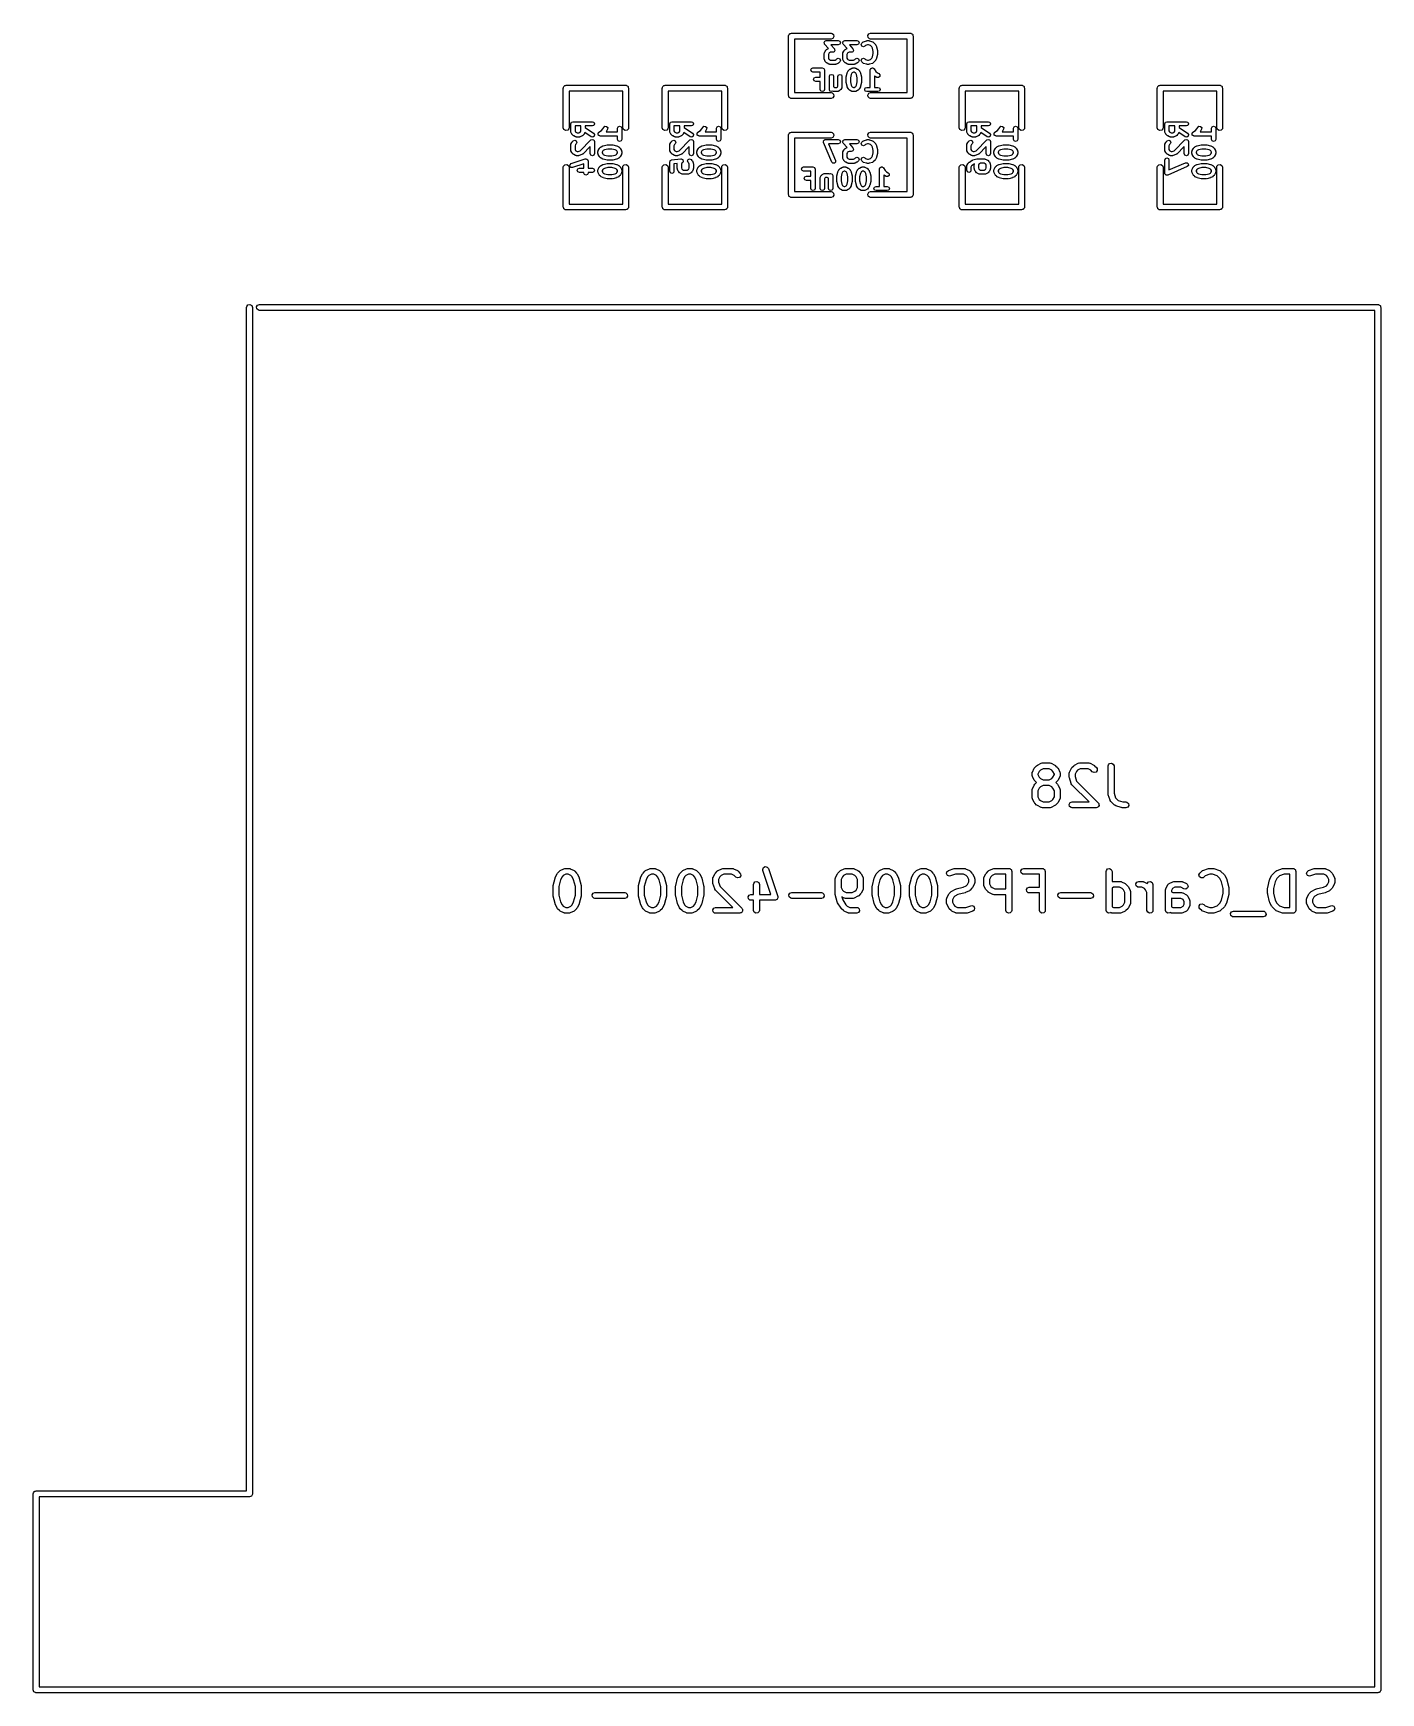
# Model space of a CAD drawing. Extents: x 4.69 to 6.05, y -4.44 to -2.77.
import ezdxf

# ---------------------------------------------------------------- set-up
doc = ezdxf.new("R2010")
doc.units = 0
doc.header["$MEASUREMENT"] = 0
doc.layers.add('BLACK', color=7, linetype='CONTINUOUS')

msp = doc.modelspace()

# ---------------------------------------------------------------- linework, layer by layer
at = {"layer": 'BLACK', "linetype": 'CONTINUOUS'}
for p, q in [((5.45191, -2.77118), (5.45198, -2.7708)), ((5.45191, -2.83118), (5.45191, -2.77118)), ((5.45195, -2.77067), (5.45202, -2.77055)), ((5.45198, -2.7708), (5.45195, -2.77067)), ((5.45202, -2.77055), (5.45209, -2.77017)), ((5.45209, -2.77017), (5.45258, -2.76958)), ((5.45258, -2.76958), (5.45296, -2.76892)), ((5.45296, -2.76892), (5.45321, -2.76883)), ((5.45321, -2.76883), (5.45339, -2.76862)), ((5.45339, -2.76862), (5.45414, -2.76849)), ((5.45414, -2.76849), (5.45486, -2.76823)), ((5.45486, -2.76823), (5.49486, -2.76823)), ((5.49486, -2.77413), (5.45781, -2.77413)), ((5.45781, -2.77413), (5.45781, -2.82823)), ((5.48785, -2.77789), (5.48788, -2.77782)), ((5.48814, -2.77859), (5.48785, -2.77789)), ((5.48786, -2.77775), (5.48819, -2.77707)), ((5.48788, -2.77782), (5.48786, -2.77775)), ((5.48838, -2.77931), (5.48814, -2.77859)), ((5.48819, -2.77707), (5.48848, -2.77637)), ((5.49226, -2.78374), (5.48838, -2.77931)), ((5.48848, -2.77637), (5.48855, -2.77634)), ((5.48855, -2.77634), (5.48859, -2.77627)), ((5.48859, -2.77627), (5.4893, -2.77603)), ((5.4893, -2.77603), (5.49, -2.77574)), ((5.49, -2.77574), (5.5022, -2.77574)), ((5.5022, -2.78004), (5.49474, -2.78004)), ((5.49474, -2.78004), (5.49819, -2.78398)), ((5.49486, -2.76823), (5.49587, -2.76841)), ((5.49676, -2.77344), (5.49486, -2.77413)), ((5.49587, -2.76841), (5.49742, -2.7697)), ((5.49777, -2.77169), (5.49676, -2.77344)), ((5.49742, -2.7697), (5.49777, -2.77169)), ((5.5022, -2.77574), (5.50372, -2.77637)), ((5.50372, -2.77941), (5.5022, -2.78004)), ((5.50372, -2.77637), (5.50435, -2.77789)), ((5.50435, -2.77789), (5.50372, -2.77941)), ((5.50661, -2.77789), (5.50664, -2.77782)), ((5.5069, -2.77859), (5.50661, -2.77789)), ((5.50662, -2.77775), (5.50695, -2.77707)), ((5.50664, -2.77782), (5.50662, -2.77775)), ((5.50715, -2.77931), (5.5069, -2.77859)), ((5.50695, -2.77707), (5.50724, -2.77637)), ((5.51102, -2.78374), (5.50715, -2.77931)), ((5.50724, -2.77637), (5.50731, -2.77634)), ((5.50731, -2.77634), (5.50735, -2.77627)), ((5.50735, -2.77627), (5.50807, -2.77603)), ((5.50807, -2.77603), (5.50876, -2.77574)), ((5.50876, -2.77574), (5.52096, -2.77574)), ((5.52096, -2.78004), (5.5135, -2.78004)), ((5.5135, -2.78004), (5.51695, -2.78398)), ((5.52096, -2.77574), (5.52248, -2.77637)), ((5.52248, -2.77941), (5.52096, -2.78004)), ((5.52248, -2.77637), (5.52311, -2.77789)), ((5.52311, -2.77789), (5.52248, -2.77941)), ((5.52538, -2.77977), (5.52601, -2.77825)), ((5.52601, -2.78129), (5.52538, -2.77977)), ((5.52601, -2.77825), (5.52694, -2.77731)), ((5.52753, -2.78192), (5.52601, -2.78129)), ((5.52694, -2.77731), (5.52741, -2.77712)), ((5.52741, -2.77712), (5.52778, -2.77679)), ((5.52905, -2.78129), (5.52753, -2.78192)), ((5.52778, -2.77679), (5.5306, -2.77585)), ((5.52963, -2.78071), (5.52905, -2.78129)), ((5.53163, -2.78004), (5.52963, -2.78071)), ((5.5306, -2.77585), (5.53095, -2.77588)), ((5.53095, -2.77588), (5.53128, -2.77574)), ((5.53128, -2.77574), (5.53316, -2.77574)), ((5.53281, -2.78004), (5.53163, -2.78004)), ((5.53195, -2.77067), (5.53296, -2.76892)), ((5.53231, -2.77266), (5.53195, -2.77067)), ((5.53385, -2.77396), (5.53231, -2.77266)), ((5.53481, -2.78071), (5.53281, -2.78004)), ((5.53296, -2.76892), (5.53486, -2.76823)), ((5.53316, -2.77574), (5.53348, -2.77588)), ((5.53348, -2.77588), (5.53383, -2.77585)), ((5.53383, -2.77585), (5.53665, -2.77679)), ((5.53486, -2.77413), (5.53385, -2.77396)), ((5.53608, -2.78198), (5.53481, -2.78071)), ((5.53486, -2.76823), (5.57486, -2.76823)), ((5.57191, -2.77413), (5.53486, -2.77413)), ((5.53676, -2.78333), (5.53608, -2.78198)), ((5.53665, -2.77679), (5.53703, -2.77712)), ((5.53703, -2.77712), (5.53749, -2.77731)), ((5.53749, -2.77731), (5.53937, -2.77919)), ((5.53937, -2.77919), (5.5395, -2.77951)), ((5.5395, -2.77951), (5.53977, -2.77975)), ((5.53977, -2.77975), (5.54071, -2.78162)), ((5.54071, -2.78162), (5.54072, -2.78187)), ((5.54072, -2.78187), (5.54087, -2.78206)), ((5.57191, -2.82823), (5.57191, -2.77413)), ((5.57486, -2.76823), (5.57525, -2.7683)), ((5.57525, -2.7683), (5.57537, -2.76827)), ((5.57537, -2.76827), (5.57549, -2.76834)), ((5.57549, -2.76834), (5.57587, -2.76841)), ((5.57587, -2.76841), (5.57646, -2.7689)), ((5.57646, -2.7689), (5.57712, -2.76928)), ((5.57712, -2.76928), (5.57722, -2.76953)), ((5.57722, -2.76953), (5.57742, -2.7697)), ((5.57742, -2.7697), (5.57755, -2.77046)), ((5.57755, -2.77046), (5.57781, -2.77118)), ((5.57781, -2.77118), (5.57781, -2.83118)), ((5.48785, -2.78915), (5.48804, -2.78869)), ((5.48785, -2.79384), (5.48785, -2.78915)), ((5.48804, -2.7943), (5.48785, -2.79384)), ((5.48804, -2.78869), (5.48808, -2.78819)), ((5.48808, -2.7948), (5.48804, -2.7943)), ((5.48808, -2.78819), (5.48902, -2.78631)), ((5.48902, -2.79668), (5.48808, -2.7948)), ((5.48902, -2.78631), (5.48929, -2.78608)), ((5.48929, -2.79691), (5.48902, -2.79668)), ((5.48929, -2.78608), (5.48942, -2.78575)), ((5.48942, -2.79724), (5.48929, -2.79691)), ((5.48942, -2.78575), (5.49036, -2.78482)), ((5.49036, -2.79818), (5.48942, -2.79724)), ((5.49036, -2.78482), (5.49069, -2.78468)), ((5.49069, -2.79831), (5.49036, -2.79818)), ((5.49069, -2.78468), (5.49092, -2.78441)), ((5.49092, -2.79858), (5.49069, -2.79831)), ((5.49092, -2.78441), (5.49226, -2.78374)), ((5.49279, -2.79952), (5.49092, -2.79858)), ((5.49271, -2.78855), (5.49215, -2.78966)), ((5.49215, -2.78966), (5.49215, -2.79333)), ((5.49215, -2.79333), (5.49271, -2.79444)), ((5.49315, -2.7881), (5.49271, -2.78855)), ((5.49271, -2.79444), (5.49315, -2.79489)), ((5.49426, -2.78755), (5.49315, -2.7881)), ((5.49315, -2.79489), (5.49426, -2.79544)), ((5.49657, -2.78755), (5.49426, -2.78755)), ((5.49426, -2.79544), (5.49888, -2.79544)), ((5.49727, -2.78726), (5.49657, -2.78755)), ((5.49799, -2.78702), (5.49727, -2.78726)), ((5.49802, -2.78695), (5.49799, -2.78702)), ((5.49809, -2.78692), (5.49802, -2.78695)), ((5.49838, -2.78622), (5.49809, -2.78692)), ((5.49819, -2.78398), (5.49843, -2.7847)), ((5.49871, -2.78554), (5.49838, -2.78622)), ((5.49843, -2.7847), (5.49872, -2.7854)), ((5.49872, -2.7854), (5.49869, -2.78547)), ((5.49869, -2.78547), (5.49871, -2.78554)), ((5.49888, -2.79544), (5.49999, -2.79489)), ((5.49999, -2.79489), (5.50068, -2.7942)), ((5.50222, -2.79858), (5.50035, -2.79952)), ((5.50068, -2.7942), (5.5022, -2.79357)), ((5.5022, -2.79357), (5.50372, -2.7942)), ((5.50245, -2.79831), (5.50222, -2.79858)), ((5.50278, -2.79818), (5.50245, -2.79831)), ((5.50372, -2.79724), (5.50278, -2.79818)), ((5.50372, -2.7942), (5.50435, -2.79572)), ((5.50435, -2.79572), (5.50372, -2.79724)), ((5.50661, -2.78915), (5.50681, -2.78869)), ((5.50661, -2.79384), (5.50661, -2.78915)), ((5.50681, -2.7943), (5.50661, -2.79384)), ((5.50681, -2.78869), (5.50684, -2.78819)), ((5.50684, -2.7948), (5.50681, -2.7943)), ((5.50684, -2.78819), (5.50778, -2.78631)), ((5.50778, -2.79668), (5.50684, -2.7948)), ((5.50778, -2.78631), (5.50805, -2.78608)), ((5.50805, -2.79691), (5.50778, -2.79668)), ((5.50805, -2.78608), (5.50818, -2.78575)), ((5.50818, -2.79724), (5.50805, -2.79691)), ((5.50818, -2.78575), (5.50912, -2.78482)), ((5.50912, -2.79818), (5.50818, -2.79724)), ((5.50912, -2.78482), (5.50945, -2.78468)), ((5.50945, -2.79831), (5.50912, -2.79818)), ((5.50945, -2.78468), (5.50968, -2.78441)), ((5.50968, -2.79858), (5.50945, -2.79831)), ((5.50968, -2.78441), (5.51102, -2.78374)), ((5.51156, -2.79952), (5.50968, -2.79858)), ((5.51147, -2.78855), (5.51091, -2.78966)), ((5.51091, -2.78966), (5.51091, -2.79333)), ((5.51091, -2.79333), (5.51147, -2.79444)), ((5.51191, -2.7881), (5.51147, -2.78855)), ((5.51147, -2.79444), (5.51191, -2.79489)), ((5.51302, -2.78755), (5.51191, -2.7881)), ((5.51191, -2.79489), (5.51302, -2.79544)), ((5.51533, -2.78755), (5.51302, -2.78755)), ((5.51302, -2.79544), (5.51764, -2.79544)), ((5.51603, -2.78726), (5.51533, -2.78755)), ((5.51675, -2.78702), (5.51603, -2.78726)), ((5.51678, -2.78695), (5.51675, -2.78702)), ((5.51685, -2.78692), (5.51678, -2.78695)), ((5.51714, -2.78622), (5.51685, -2.78692)), ((5.51695, -2.78398), (5.51719, -2.7847)), ((5.51748, -2.78554), (5.51714, -2.78622)), ((5.51719, -2.7847), (5.51748, -2.7854)), ((5.51748, -2.7854), (5.51745, -2.78547)), ((5.51745, -2.78547), (5.51748, -2.78554)), ((5.51764, -2.79544), (5.51875, -2.79489)), ((5.51875, -2.79489), (5.51944, -2.7942)), ((5.52098, -2.79858), (5.51911, -2.79952)), ((5.51944, -2.7942), (5.52096, -2.79357)), ((5.52096, -2.79357), (5.52248, -2.7942)), ((5.52122, -2.79831), (5.52098, -2.79858)), ((5.52154, -2.79818), (5.52122, -2.79831)), ((5.52248, -2.79724), (5.52154, -2.79818)), ((5.52248, -2.7942), (5.52311, -2.79572)), ((5.52311, -2.79572), (5.52248, -2.79724)), ((5.52538, -2.79572), (5.52601, -2.7942)), ((5.52601, -2.79724), (5.52538, -2.79572)), ((5.52601, -2.7942), (5.52753, -2.79357)), ((5.52694, -2.79818), (5.52601, -2.79724)), ((5.52741, -2.79837), (5.52694, -2.79818)), ((5.52778, -2.79869), (5.52741, -2.79837)), ((5.52753, -2.79357), (5.52905, -2.7942)), ((5.5306, -2.79963), (5.52778, -2.79869)), ((5.52905, -2.7942), (5.52963, -2.79478)), ((5.52963, -2.79478), (5.53163, -2.79544)), ((5.53163, -2.79544), (5.53281, -2.79544)), ((5.53281, -2.79544), (5.53481, -2.79478)), ((5.53665, -2.79869), (5.53383, -2.79963)), ((5.53481, -2.79478), (5.53608, -2.79351)), ((5.53608, -2.79351), (5.53676, -2.79215)), ((5.53703, -2.79837), (5.53665, -2.79869)), ((5.53757, -2.7866), (5.53676, -2.78333)), ((5.53676, -2.79215), (5.53757, -2.78889)), ((5.53749, -2.79818), (5.53703, -2.79837)), ((5.53937, -2.7963), (5.53749, -2.79818)), ((5.53757, -2.78889), (5.53757, -2.7866)), ((5.5395, -2.79597), (5.53937, -2.7963)), ((5.53977, -2.79574), (5.5395, -2.79597)), ((5.54071, -2.79386), (5.53977, -2.79574)), ((5.54072, -2.79362), (5.54071, -2.79386)), ((5.54087, -2.79342), (5.54072, -2.79362)), ((5.54087, -2.78206), (5.54181, -2.78581)), ((5.54181, -2.78967), (5.54087, -2.79342)), ((5.54181, -2.78581), (5.54177, -2.78608)), ((5.54177, -2.78608), (5.54187, -2.78634)), ((5.54187, -2.78915), (5.54177, -2.7894)), ((5.54177, -2.7894), (5.54181, -2.78967)), ((5.54187, -2.78634), (5.54187, -2.78915)), ((5.47441, -2.80539), (5.47504, -2.80387)), ((5.47504, -2.80691), (5.47441, -2.80539)), ((5.47504, -2.80387), (5.47656, -2.80324)), ((5.47656, -2.80754), (5.47504, -2.80691)), ((5.47656, -2.80324), (5.48594, -2.80324)), ((5.48379, -2.80754), (5.47656, -2.80754)), ((5.47722, -2.81477), (5.47785, -2.81325)), ((5.47785, -2.81629), (5.47722, -2.81477)), ((5.47785, -2.81325), (5.47937, -2.81262)), ((5.47937, -2.81262), (5.48379, -2.81262)), ((5.48379, -2.81262), (5.48379, -2.80754)), ((5.48594, -2.80324), (5.48746, -2.80387)), ((5.48746, -2.80387), (5.48809, -2.80539)), ((5.48809, -2.80539), (5.48809, -2.82509)), ((5.49329, -2.79955), (5.49279, -2.79952)), ((5.49317, -2.81196), (5.4938, -2.81044)), ((5.49317, -2.82509), (5.49317, -2.81196)), ((5.49376, -2.79974), (5.49329, -2.79955)), ((5.49938, -2.79974), (5.49376, -2.79974)), ((5.4938, -2.81044), (5.49532, -2.80981)), ((5.49532, -2.80981), (5.49684, -2.81044)), ((5.49684, -2.81044), (5.49747, -2.81196)), ((5.49747, -2.81196), (5.49747, -2.82233)), ((5.49985, -2.79955), (5.49938, -2.79974)), ((5.50035, -2.79952), (5.49985, -2.79955)), ((5.50161, -2.81196), (5.50224, -2.81044)), ((5.50161, -2.82177), (5.50161, -2.81196)), ((5.50224, -2.81044), (5.50376, -2.80981)), ((5.50376, -2.80981), (5.50528, -2.81044)), ((5.50528, -2.81044), (5.50591, -2.81196)), ((5.50591, -2.81196), (5.50591, -2.82228)), ((5.51006, -2.8129), (5.51016, -2.81265)), ((5.51006, -2.81759), (5.51006, -2.8129)), ((5.51012, -2.81238), (5.51106, -2.80862)), ((5.51016, -2.81265), (5.51012, -2.81238)), ((5.51106, -2.80862), (5.51121, -2.80843)), ((5.51121, -2.80843), (5.51122, -2.80818)), ((5.51122, -2.80818), (5.51216, -2.80631)), ((5.51205, -2.79955), (5.51156, -2.79952)), ((5.51252, -2.79974), (5.51205, -2.79955)), ((5.51216, -2.80631), (5.51243, -2.80608)), ((5.51243, -2.80608), (5.51256, -2.80575)), ((5.51815, -2.79974), (5.51252, -2.79974)), ((5.51256, -2.80575), (5.5135, -2.80481)), ((5.5135, -2.80481), (5.51383, -2.80468)), ((5.51383, -2.80468), (5.51406, -2.80441)), ((5.51406, -2.80441), (5.51594, -2.80347)), ((5.51517, -2.8099), (5.51436, -2.81316)), ((5.51436, -2.81316), (5.51436, -2.81732)), ((5.51585, -2.80854), (5.51517, -2.8099)), ((5.5163, -2.8081), (5.51585, -2.80854)), ((5.51594, -2.80347), (5.51644, -2.80343)), ((5.51741, -2.80754), (5.5163, -2.8081)), ((5.51644, -2.80343), (5.5169, -2.80324)), ((5.5169, -2.80324), (5.51877, -2.80324)), ((5.51827, -2.80754), (5.51741, -2.80754)), ((5.51861, -2.79955), (5.51815, -2.79974)), ((5.51938, -2.8081), (5.51827, -2.80754)), ((5.51911, -2.79952), (5.51861, -2.79955)), ((5.51877, -2.80324), (5.51924, -2.80343)), ((5.51924, -2.80343), (5.51974, -2.80347)), ((5.51982, -2.80854), (5.51938, -2.8081)), ((5.51974, -2.80347), (5.52161, -2.80441)), ((5.5205, -2.8099), (5.51982, -2.80854)), ((5.52131, -2.81316), (5.5205, -2.8099)), ((5.52131, -2.81732), (5.52131, -2.81316)), ((5.52161, -2.80441), (5.52184, -2.80468)), ((5.52184, -2.80468), (5.52217, -2.80481)), ((5.52217, -2.80481), (5.52311, -2.80575)), ((5.52311, -2.80575), (5.52324, -2.80608)), ((5.52324, -2.80608), (5.52351, -2.80631)), ((5.52351, -2.80631), (5.52445, -2.80818)), ((5.52445, -2.80818), (5.52447, -2.80843)), ((5.52447, -2.80843), (5.52461, -2.80862)), ((5.52461, -2.80862), (5.52555, -2.81238)), ((5.52555, -2.81238), (5.52551, -2.81265)), ((5.52551, -2.81265), (5.52561, -2.8129)), ((5.52561, -2.8129), (5.52561, -2.81759)), ((5.53095, -2.79961), (5.5306, -2.79963)), ((5.53128, -2.79974), (5.53095, -2.79961)), ((5.53316, -2.79974), (5.53128, -2.79974)), ((5.53348, -2.79961), (5.53316, -2.79974)), ((5.53383, -2.79963), (5.53348, -2.79961)), ((5.53445, -2.80539), (5.53453, -2.80519)), ((5.53445, -2.82294), (5.53445, -2.80539)), ((5.53449, -2.80497), (5.53484, -2.80445)), ((5.53453, -2.80519), (5.53449, -2.80497)), ((5.53484, -2.80445), (5.53508, -2.80387)), ((5.53508, -2.80387), (5.53528, -2.80379)), ((5.53528, -2.80379), (5.53541, -2.8036)), ((5.53541, -2.8036), (5.53602, -2.80348)), ((5.53602, -2.80348), (5.5366, -2.80324)), ((5.5366, -2.80324), (5.5368, -2.80333)), ((5.5368, -2.80333), (5.53702, -2.80328)), ((5.53702, -2.80328), (5.53754, -2.80363)), ((5.53754, -2.80363), (5.53812, -2.80387)), ((5.53812, -2.80387), (5.5382, -2.80408)), ((5.5382, -2.80408), (5.53839, -2.8042)), ((5.53839, -2.8042), (5.54014, -2.80684)), ((5.53883, -2.8116), (5.53875, -2.81152)), ((5.53875, -2.81152), (5.53875, -2.82294)), ((5.53916, -2.81174), (5.53883, -2.8116)), ((5.53939, -2.81201), (5.53916, -2.81174)), ((5.54126, -2.81294), (5.53939, -2.81201)), ((5.54014, -2.80684), (5.54162, -2.80832)), ((5.54291, -2.81306), (5.54126, -2.81294)), ((5.54162, -2.80832), (5.54319, -2.8091)), ((5.54415, -2.81198), (5.54291, -2.81306)), ((5.54319, -2.8091), (5.54427, -2.81034)), ((5.54427, -2.81034), (5.54415, -2.81198)), ((5.22441, -2.82368), (5.22448, -2.8233)), ((5.22441, -2.86368), (5.22441, -2.82368)), ((5.22445, -2.82317), (5.22452, -2.82305)), ((5.22448, -2.8233), (5.22445, -2.82317)), ((5.22452, -2.82305), (5.22459, -2.82267)), ((5.22459, -2.82267), (5.22508, -2.82208)), ((5.22508, -2.82208), (5.22546, -2.82142)), ((5.22546, -2.82142), (5.22571, -2.82133)), ((5.22571, -2.82133), (5.22589, -2.82112)), ((5.22589, -2.82112), (5.22664, -2.82099)), ((5.22664, -2.82099), (5.22736, -2.82073)), ((5.22736, -2.82073), (5.28736, -2.82073)), ((5.28441, -2.82663), (5.23031, -2.82663)), ((5.23031, -2.82663), (5.23031, -2.86368)), ((5.28441, -2.86368), (5.28441, -2.82663)), ((5.28736, -2.82073), (5.28775, -2.8208)), ((5.28775, -2.8208), (5.28787, -2.82077)), ((5.28787, -2.82077), (5.28799, -2.82084)), ((5.28799, -2.82084), (5.28837, -2.82091)), ((5.28837, -2.82091), (5.28896, -2.8214)), ((5.28896, -2.8214), (5.28962, -2.82178)), ((5.28962, -2.82178), (5.28972, -2.82203)), ((5.28972, -2.82203), (5.28992, -2.8222)), ((5.28992, -2.8222), (5.29005, -2.82296)), ((5.29005, -2.82296), (5.29031, -2.82368)), ((5.29031, -2.82368), (5.29031, -2.86368)), ((5.32441, -2.82368), (5.32448, -2.8233)), ((5.32441, -2.86368), (5.32441, -2.82368)), ((5.32445, -2.82317), (5.32452, -2.82305)), ((5.32448, -2.8233), (5.32445, -2.82317)), ((5.32452, -2.82305), (5.32459, -2.82267)), ((5.32459, -2.82267), (5.32508, -2.82208)), ((5.32508, -2.82208), (5.32546, -2.82142)), ((5.32546, -2.82142), (5.32571, -2.82133)), ((5.32571, -2.82133), (5.32589, -2.82112)), ((5.32589, -2.82112), (5.32664, -2.82099)), ((5.32664, -2.82099), (5.32736, -2.82073)), ((5.32736, -2.82073), (5.38736, -2.82073)), ((5.38441, -2.82663), (5.33031, -2.82663)), ((5.33031, -2.82663), (5.33031, -2.86368)), ((5.38441, -2.86368), (5.38441, -2.82663)), ((5.38736, -2.82073), (5.38775, -2.8208)), ((5.38775, -2.8208), (5.38787, -2.82077)), ((5.38787, -2.82077), (5.38799, -2.82084)), ((5.38799, -2.82084), (5.38837, -2.82091)), ((5.38837, -2.82091), (5.38896, -2.8214)), ((5.38896, -2.8214), (5.38962, -2.82178)), ((5.38962, -2.82178), (5.38972, -2.82203)), ((5.38972, -2.82203), (5.38992, -2.8222)), ((5.38992, -2.8222), (5.39005, -2.82296)), ((5.39005, -2.82296), (5.39031, -2.82368)), ((5.39031, -2.82368), (5.39031, -2.86368)), ((5.45217, -2.8319), (5.45191, -2.83118)), ((5.45231, -2.83266), (5.45217, -2.8319)), ((5.45781, -2.82823), (5.49486, -2.82823)), ((5.47937, -2.81692), (5.47785, -2.81629)), ((5.48379, -2.81692), (5.47937, -2.81692)), ((5.48379, -2.82509), (5.48379, -2.81692)), ((5.48442, -2.82661), (5.48379, -2.82509)), ((5.48594, -2.82724), (5.48442, -2.82661)), ((5.48746, -2.82661), (5.48594, -2.82724)), ((5.48809, -2.82509), (5.48746, -2.82661)), ((5.4938, -2.82661), (5.49317, -2.82509)), ((5.49532, -2.82724), (5.4938, -2.82661)), ((5.49486, -2.82823), (5.49587, -2.82841)), ((5.49658, -2.82672), (5.49532, -2.82724)), ((5.49587, -2.82841), (5.49742, -2.8297)), ((5.49717, -2.82702), (5.49658, -2.82672)), ((5.49777, -2.83169), (5.49676, -2.83344)), ((5.49767, -2.82705), (5.49717, -2.82702)), ((5.49742, -2.8297), (5.49777, -2.83169)), ((5.49747, -2.82233), (5.49753, -2.82239)), ((5.49753, -2.82239), (5.49864, -2.82294)), ((5.49814, -2.82724), (5.49767, -2.82705)), ((5.50095, -2.82724), (5.49814, -2.82724)), ((5.49864, -2.82294), (5.50044, -2.82294)), ((5.50044, -2.82294), (5.50122, -2.82255)), ((5.50141, -2.82705), (5.50095, -2.82724)), ((5.50122, -2.82255), (5.50161, -2.82177)), ((5.50191, -2.82702), (5.50141, -2.82705)), ((5.50379, -2.82608), (5.50191, -2.82702)), ((5.50423, -2.82556), (5.50379, -2.82608)), ((5.50475, -2.82512), (5.50423, -2.82556)), ((5.50569, -2.82324), (5.50475, -2.82512)), ((5.50572, -2.82274), (5.50569, -2.82324)), ((5.50591, -2.82228), (5.50572, -2.82274)), ((5.51016, -2.81784), (5.51006, -2.81759)), ((5.51012, -2.81811), (5.51016, -2.81784)), ((5.51106, -2.82186), (5.51012, -2.81811)), ((5.51121, -2.82206), (5.51106, -2.82186)), ((5.51122, -2.8223), (5.51121, -2.82206)), ((5.51216, -2.82418), (5.51122, -2.8223)), ((5.51243, -2.82441), (5.51216, -2.82418)), ((5.51256, -2.82474), (5.51243, -2.82441)), ((5.5135, -2.82568), (5.51256, -2.82474)), ((5.51383, -2.82581), (5.5135, -2.82568)), ((5.51406, -2.82608), (5.51383, -2.82581)), ((5.51594, -2.82702), (5.51406, -2.82608)), ((5.51436, -2.81732), (5.51517, -2.82059)), ((5.51517, -2.82059), (5.51585, -2.82194)), ((5.51585, -2.82194), (5.5163, -2.82239)), ((5.51644, -2.82705), (5.51594, -2.82702)), ((5.5163, -2.82239), (5.51741, -2.82294)), ((5.5169, -2.82724), (5.51644, -2.82705)), ((5.51877, -2.82724), (5.5169, -2.82724)), ((5.51741, -2.82294), (5.51827, -2.82294)), ((5.51827, -2.82294), (5.51938, -2.82239)), ((5.51924, -2.82705), (5.51877, -2.82724)), ((5.51974, -2.82702), (5.51924, -2.82705)), ((5.51938, -2.82239), (5.51982, -2.82194)), ((5.52161, -2.82608), (5.51974, -2.82702)), ((5.51982, -2.82194), (5.5205, -2.82059)), ((5.5205, -2.82059), (5.52131, -2.81732)), ((5.52184, -2.82581), (5.52161, -2.82608)), ((5.52217, -2.82568), (5.52184, -2.82581)), ((5.52311, -2.82474), (5.52217, -2.82568)), ((5.52324, -2.82441), (5.52311, -2.82474)), ((5.52351, -2.82418), (5.52324, -2.82441)), ((5.52445, -2.8223), (5.52351, -2.82418)), ((5.52447, -2.82206), (5.52445, -2.8223)), ((5.52461, -2.82186), (5.52447, -2.82206)), ((5.52555, -2.81811), (5.52461, -2.82186)), ((5.52561, -2.81759), (5.52551, -2.81784)), ((5.52551, -2.81784), (5.52555, -2.81811)), ((5.52882, -2.82509), (5.52945, -2.82357)), ((5.52945, -2.82661), (5.52882, -2.82509)), ((5.52945, -2.82357), (5.53097, -2.82294)), ((5.53097, -2.82724), (5.52945, -2.82661)), ((5.53097, -2.82294), (5.53445, -2.82294)), ((5.54223, -2.82724), (5.53097, -2.82724)), ((5.53195, -2.83067), (5.53296, -2.82892)), ((5.53231, -2.83266), (5.53195, -2.83067)), ((5.53296, -2.82892), (5.53486, -2.82823)), ((5.53486, -2.82823), (5.57191, -2.82823)), ((5.53875, -2.82294), (5.54223, -2.82294)), ((5.54223, -2.82294), (5.54375, -2.82357)), ((5.54375, -2.82661), (5.54223, -2.82724)), ((5.54375, -2.82357), (5.54438, -2.82509)), ((5.54438, -2.82509), (5.54375, -2.82661)), ((5.57764, -2.83219), (5.57714, -2.83278)), ((5.5777, -2.83181), (5.57764, -2.83219)), ((5.57777, -2.83169), (5.5777, -2.83181)), ((5.57781, -2.83118), (5.57775, -2.83156)), ((5.57775, -2.83156), (5.57777, -2.83169)), ((5.62441, -2.82368), (5.62448, -2.8233)), ((5.62441, -2.86368), (5.62441, -2.82368)), ((5.62445, -2.82317), (5.62452, -2.82305)), ((5.62448, -2.8233), (5.62445, -2.82317)), ((5.62452, -2.82305), (5.62459, -2.82267)), ((5.62459, -2.82267), (5.62508, -2.82208)), ((5.62508, -2.82208), (5.62546, -2.82142)), ((5.62546, -2.82142), (5.62571, -2.82133)), ((5.62571, -2.82133), (5.62589, -2.82112)), ((5.62589, -2.82112), (5.62664, -2.82099)), ((5.62664, -2.82099), (5.62736, -2.82073)), ((5.62736, -2.82073), (5.68736, -2.82073)), ((5.68441, -2.82663), (5.63031, -2.82663)), ((5.63031, -2.82663), (5.63031, -2.86368)), ((5.68441, -2.86368), (5.68441, -2.82663)), ((5.68736, -2.82073), (5.68775, -2.8208)), ((5.68775, -2.8208), (5.68787, -2.82077)), ((5.68787, -2.82077), (5.68799, -2.82084)), ((5.68799, -2.82084), (5.68837, -2.82091)), ((5.68837, -2.82091), (5.68896, -2.8214)), ((5.68896, -2.8214), (5.68962, -2.82178)), ((5.68962, -2.82178), (5.68972, -2.82203)), ((5.68972, -2.82203), (5.68992, -2.8222)), ((5.68992, -2.8222), (5.69005, -2.82296)), ((5.69005, -2.82296), (5.69031, -2.82368)), ((5.69031, -2.82368), (5.69031, -2.86368)), ((5.82441, -2.82368), (5.82448, -2.8233)), ((5.82441, -2.86368), (5.82441, -2.82368)), ((5.82445, -2.82317), (5.82452, -2.82305)), ((5.82448, -2.8233), (5.82445, -2.82317)), ((5.82452, -2.82305), (5.82459, -2.82267)), ((5.82459, -2.82267), (5.82508, -2.82208)), ((5.82508, -2.82208), (5.82546, -2.82142)), ((5.82546, -2.82142), (5.82571, -2.82133)), ((5.82571, -2.82133), (5.82589, -2.82112)), ((5.82589, -2.82112), (5.82664, -2.82099)), ((5.82664, -2.82099), (5.82736, -2.82073)), ((5.82736, -2.82073), (5.88736, -2.82073)), ((5.88441, -2.82663), (5.83031, -2.82663)), ((5.83031, -2.82663), (5.83031, -2.86368)), ((5.88441, -2.86368), (5.88441, -2.82663)), ((5.88736, -2.82073), (5.88775, -2.8208)), ((5.88775, -2.8208), (5.88787, -2.82077)), ((5.88787, -2.82077), (5.88799, -2.82084)), ((5.88799, -2.82084), (5.88837, -2.82091)), ((5.88837, -2.82091), (5.88896, -2.8214)), ((5.88896, -2.8214), (5.88962, -2.82178)), ((5.88962, -2.82178), (5.88972, -2.82203)), ((5.88972, -2.82203), (5.88992, -2.8222)), ((5.88992, -2.8222), (5.89005, -2.82296)), ((5.89005, -2.82296), (5.89031, -2.82368)), ((5.89031, -2.82368), (5.89031, -2.86368)), ((5.45251, -2.83283), (5.45231, -2.83266)), ((5.4526, -2.83308), (5.45251, -2.83283)), ((5.45326, -2.83346), (5.4526, -2.83308)), ((5.45385, -2.83396), (5.45326, -2.83346)), ((5.45424, -2.83402), (5.45385, -2.83396)), ((5.45435, -2.83409), (5.45424, -2.83402)), ((5.45448, -2.83407), (5.45435, -2.83409)), ((5.45486, -2.83413), (5.45448, -2.83407)), ((5.49486, -2.83413), (5.45486, -2.83413)), ((5.49676, -2.83344), (5.49486, -2.83413)), ((5.53385, -2.83396), (5.53231, -2.83266)), ((5.53486, -2.83413), (5.53385, -2.83396)), ((5.57486, -2.83413), (5.53486, -2.83413)), ((5.57558, -2.83387), (5.57486, -2.83413)), ((5.57634, -2.83374), (5.57558, -2.83387)), ((5.57651, -2.83353), (5.57634, -2.83374)), ((5.57676, -2.83344), (5.57651, -2.83353)), ((5.57714, -2.83278), (5.57676, -2.83344)), ((5.2251, -2.86558), (5.22441, -2.86368)), ((5.22685, -2.86659), (5.2251, -2.86558)), ((5.23014, -2.86469), (5.22884, -2.86624)), ((5.23031, -2.86368), (5.23014, -2.86469)), ((5.23192, -2.85976), (5.23255, -2.85824)), ((5.23192, -2.86726), (5.23192, -2.85976)), ((5.23255, -2.85824), (5.23407, -2.85761)), ((5.23407, -2.85761), (5.25377, -2.85761)), ((5.23622, -2.86191), (5.23622, -2.86676)), ((5.24224, -2.86191), (5.23622, -2.86191)), ((5.24224, -2.86676), (5.24224, -2.86191)), ((5.25377, -2.86191), (5.24654, -2.86191)), ((5.24654, -2.86191), (5.24654, -2.86333)), ((5.24654, -2.86333), (5.25501, -2.86926)), ((5.25377, -2.85761), (5.25529, -2.85824)), ((5.25529, -2.86128), (5.25377, -2.86191)), ((5.25529, -2.85824), (5.25592, -2.85976)), ((5.25592, -2.85976), (5.25529, -2.86128)), ((5.26302, -2.86637), (5.2645, -2.86489)), ((5.2645, -2.86489), (5.26528, -2.86333)), ((5.26528, -2.86333), (5.26652, -2.86225)), ((5.26652, -2.86225), (5.26816, -2.86237)), ((5.26816, -2.86237), (5.26924, -2.86361)), ((5.26913, -2.86525), (5.26819, -2.86713)), ((5.26924, -2.86361), (5.26913, -2.86525)), ((5.27912, -2.86429), (5.27975, -2.86277)), ((5.27912, -2.86777), (5.27912, -2.86429)), ((5.27975, -2.86277), (5.28127, -2.86214)), ((5.28127, -2.86214), (5.28279, -2.86277)), ((5.28279, -2.86277), (5.28342, -2.86429)), ((5.28342, -2.86429), (5.28342, -2.87555)), ((5.2851, -2.86558), (5.28441, -2.86368)), ((5.28685, -2.86659), (5.2851, -2.86558)), ((5.29014, -2.86469), (5.28884, -2.86624)), ((5.29031, -2.86368), (5.29014, -2.86469)), ((5.3251, -2.86558), (5.32441, -2.86368)), ((5.32685, -2.86659), (5.3251, -2.86558)), ((5.33014, -2.86469), (5.32884, -2.86624)), ((5.33031, -2.86368), (5.33014, -2.86469)), ((5.33192, -2.85976), (5.33255, -2.85824)), ((5.33192, -2.86726), (5.33192, -2.85976)), ((5.33255, -2.85824), (5.33407, -2.85761)), ((5.33407, -2.85761), (5.35377, -2.85761)), ((5.33622, -2.86191), (5.33622, -2.86676)), ((5.34224, -2.86191), (5.33622, -2.86191)), ((5.34224, -2.86676), (5.34224, -2.86191)), ((5.35377, -2.86191), (5.34654, -2.86191)), ((5.34654, -2.86191), (5.34654, -2.86333)), ((5.34654, -2.86333), (5.35501, -2.86926)), ((5.35377, -2.85761), (5.35529, -2.85824)), ((5.35529, -2.86128), (5.35377, -2.86191)), ((5.35529, -2.85824), (5.35592, -2.85976)), ((5.35592, -2.85976), (5.35529, -2.86128)), ((5.36302, -2.86637), (5.3645, -2.86489)), ((5.3645, -2.86489), (5.36528, -2.86333)), ((5.36528, -2.86333), (5.36652, -2.86225)), ((5.36652, -2.86225), (5.36816, -2.86237)), ((5.36816, -2.86237), (5.36924, -2.86361)), ((5.36913, -2.86525), (5.36819, -2.86713)), ((5.36924, -2.86361), (5.36913, -2.86525)), ((5.37912, -2.86429), (5.37975, -2.86277)), ((5.37912, -2.86777), (5.37912, -2.86429)), ((5.37975, -2.86277), (5.38127, -2.86214)), ((5.38127, -2.86214), (5.38279, -2.86277)), ((5.38279, -2.86277), (5.38342, -2.86429)), ((5.38342, -2.86429), (5.38342, -2.87555)), ((5.3851, -2.86558), (5.38441, -2.86368)), ((5.38685, -2.86659), (5.3851, -2.86558)), ((5.39014, -2.86469), (5.38884, -2.86624)), ((5.39031, -2.86368), (5.39014, -2.86469)), ((5.6251, -2.86558), (5.62441, -2.86368)), ((5.62685, -2.86659), (5.6251, -2.86558)), ((5.63014, -2.86469), (5.62884, -2.86624)), ((5.63031, -2.86368), (5.63014, -2.86469)), ((5.63192, -2.85976), (5.63255, -2.85824)), ((5.63192, -2.86726), (5.63192, -2.85976)), ((5.63255, -2.85824), (5.63407, -2.85761)), ((5.63407, -2.85761), (5.65377, -2.85761)), ((5.63622, -2.86191), (5.63622, -2.86676)), ((5.64224, -2.86191), (5.63622, -2.86191)), ((5.64224, -2.86676), (5.64224, -2.86191)), ((5.65377, -2.86191), (5.64654, -2.86191)), ((5.64654, -2.86191), (5.64654, -2.86333)), ((5.64654, -2.86333), (5.65501, -2.86926)), ((5.65377, -2.85761), (5.65529, -2.85824)), ((5.65529, -2.86128), (5.65377, -2.86191)), ((5.65529, -2.85824), (5.65592, -2.85976)), ((5.65592, -2.85976), (5.65529, -2.86128)), ((5.66302, -2.86637), (5.6645, -2.86489)), ((5.6645, -2.86489), (5.66528, -2.86333)), ((5.66528, -2.86333), (5.66652, -2.86225)), ((5.66652, -2.86225), (5.66816, -2.86237)), ((5.66816, -2.86237), (5.66924, -2.86361)), ((5.66913, -2.86525), (5.66819, -2.86713)), ((5.66924, -2.86361), (5.66913, -2.86525)), ((5.67912, -2.86429), (5.67975, -2.86277)), ((5.67912, -2.86777), (5.67912, -2.86429)), ((5.67975, -2.86277), (5.68127, -2.86214)), ((5.68127, -2.86214), (5.68279, -2.86277)), ((5.68279, -2.86277), (5.68342, -2.86429)), ((5.68342, -2.86429), (5.68342, -2.87555)), ((5.6851, -2.86558), (5.68441, -2.86368)), ((5.68685, -2.86659), (5.6851, -2.86558)), ((5.69014, -2.86469), (5.68884, -2.86624)), ((5.69031, -2.86368), (5.69014, -2.86469)), ((5.8251, -2.86558), (5.82441, -2.86368)), ((5.82685, -2.86659), (5.8251, -2.86558)), ((5.83014, -2.86469), (5.82884, -2.86624)), ((5.83031, -2.86368), (5.83014, -2.86469)), ((5.83192, -2.85976), (5.83255, -2.85824)), ((5.83192, -2.86726), (5.83192, -2.85976)), ((5.83255, -2.85824), (5.83407, -2.85761)), ((5.83407, -2.85761), (5.85377, -2.85761)), ((5.83622, -2.86191), (5.83622, -2.86676)), ((5.84224, -2.86191), (5.83622, -2.86191)), ((5.84224, -2.86676), (5.84224, -2.86191)), ((5.85377, -2.86191), (5.84654, -2.86191)), ((5.84654, -2.86191), (5.84654, -2.86333)), ((5.84654, -2.86333), (5.85501, -2.86926)), ((5.85377, -2.85761), (5.85529, -2.85824)), ((5.85529, -2.86128), (5.85377, -2.86191)), ((5.85529, -2.85824), (5.85592, -2.85976)), ((5.85592, -2.85976), (5.85529, -2.86128)), ((5.86302, -2.86637), (5.8645, -2.86489)), ((5.8645, -2.86489), (5.86528, -2.86333)), ((5.86528, -2.86333), (5.86652, -2.86225)), ((5.86652, -2.86225), (5.86816, -2.86237)), ((5.86816, -2.86237), (5.86924, -2.86361)), ((5.86913, -2.86525), (5.86819, -2.86713)), ((5.86924, -2.86361), (5.86913, -2.86525)), ((5.87912, -2.86429), (5.87975, -2.86277)), ((5.87912, -2.86777), (5.87912, -2.86429)), ((5.87975, -2.86277), (5.88127, -2.86214)), ((5.88127, -2.86214), (5.88279, -2.86277)), ((5.88279, -2.86277), (5.88342, -2.86429)), ((5.88342, -2.86429), (5.88342, -2.87555)), ((5.8851, -2.86558), (5.88441, -2.86368)), ((5.88685, -2.86659), (5.8851, -2.86558)), ((5.89014, -2.86469), (5.88884, -2.86624)), ((5.89031, -2.86368), (5.89014, -2.86469)), ((5.22884, -2.86624), (5.22685, -2.86659)), ((5.23212, -2.86773), (5.23192, -2.86726)), ((5.23192, -2.88134), (5.23212, -2.88087)), ((5.23192, -2.88603), (5.23192, -2.88134)), ((5.23215, -2.86823), (5.23212, -2.86773)), ((5.23212, -2.88087), (5.23215, -2.88037)), ((5.23309, -2.8701), (5.23215, -2.86823)), ((5.23215, -2.88037), (5.23309, -2.8785)), ((5.23336, -2.87033), (5.23309, -2.8701)), ((5.23309, -2.8785), (5.23336, -2.87827)), ((5.23349, -2.87066), (5.23336, -2.87033)), ((5.23336, -2.87827), (5.23349, -2.87794)), ((5.23443, -2.8716), (5.23349, -2.87066)), ((5.23349, -2.87794), (5.23443, -2.877)), ((5.23476, -2.87173), (5.23443, -2.8716)), ((5.23443, -2.877), (5.23595, -2.87637)), ((5.23499, -2.872), (5.23476, -2.87173)), ((5.23686, -2.87294), (5.23499, -2.872)), ((5.23595, -2.87637), (5.23747, -2.877)), ((5.23622, -2.86676), (5.23678, -2.86787)), ((5.23678, -2.88073), (5.23622, -2.88184)), ((5.23622, -2.88184), (5.23622, -2.88552)), ((5.23678, -2.86787), (5.23722, -2.86831)), ((5.23747, -2.88004), (5.23678, -2.88073)), ((5.23736, -2.87298), (5.23686, -2.87294)), ((5.23722, -2.86831), (5.23833, -2.86887)), ((5.23783, -2.87317), (5.23736, -2.87298)), ((5.23747, -2.877), (5.2381, -2.87852)), ((5.2381, -2.87852), (5.23747, -2.88004)), ((5.24064, -2.87317), (5.23783, -2.87317)), ((5.23833, -2.86887), (5.24013, -2.86887)), ((5.24013, -2.86887), (5.24124, -2.86831)), ((5.2411, -2.87298), (5.24064, -2.87317)), ((5.2416, -2.87294), (5.2411, -2.87298)), ((5.24124, -2.86831), (5.24169, -2.86787)), ((5.24136, -2.88696), (5.25225, -2.87606)), ((5.24348, -2.872), (5.2416, -2.87294)), ((5.24169, -2.86787), (5.24224, -2.86676)), ((5.24371, -2.87173), (5.24348, -2.872)), ((5.24404, -2.8716), (5.24371, -2.87173)), ((5.24498, -2.87066), (5.24404, -2.8716)), ((5.24511, -2.87033), (5.24498, -2.87066)), ((5.24538, -2.8701), (5.24511, -2.87033)), ((5.24624, -2.86837), (5.24538, -2.8701)), ((5.25254, -2.87278), (5.24624, -2.86837)), ((5.25225, -2.87606), (5.25377, -2.87543)), ((5.25415, -2.87313), (5.25254, -2.87278)), ((5.25377, -2.87543), (5.25529, -2.87606)), ((5.25554, -2.87225), (5.25415, -2.87313)), ((5.25501, -2.86926), (5.25589, -2.87064)), ((5.25529, -2.87606), (5.25592, -2.87758)), ((5.25589, -2.87064), (5.25554, -2.87225)), ((5.25592, -2.87758), (5.25592, -2.88978)), ((5.25942, -2.86992), (5.25951, -2.86971)), ((5.25966, -2.8705), (5.25942, -2.86992)), ((5.25947, -2.8695), (5.25981, -2.86898)), ((5.25951, -2.86971), (5.25947, -2.8695)), ((5.25979, -2.87111), (5.25966, -2.8705)), ((5.25997, -2.87123), (5.25979, -2.87111)), ((5.25981, -2.86898), (5.26005, -2.8684)), ((5.26005, -2.87144), (5.25997, -2.87123)), ((5.26005, -2.8684), (5.26026, -2.86831)), ((5.26063, -2.87168), (5.26005, -2.87144)), ((5.26026, -2.86831), (5.26038, -2.86813)), ((5.26038, -2.86813), (5.26302, -2.86637)), ((5.26115, -2.87203), (5.26063, -2.87168)), ((5.26137, -2.87198), (5.26115, -2.87203)), ((5.26157, -2.87207), (5.26137, -2.87198)), ((5.27912, -2.87207), (5.26157, -2.87207)), ((5.26249, -2.88301), (5.26436, -2.88207)), ((5.26436, -2.88207), (5.26461, -2.88205)), ((5.26461, -2.88205), (5.26481, -2.8819)), ((5.26481, -2.8819), (5.26856, -2.88097)), ((5.26778, -2.86769), (5.2677, -2.86777)), ((5.2677, -2.86777), (5.27912, -2.86777)), ((5.26792, -2.86736), (5.26778, -2.86769)), ((5.26819, -2.86713), (5.26792, -2.86736)), ((5.26856, -2.88097), (5.26883, -2.88101)), ((5.26883, -2.88101), (5.26908, -2.8809)), ((5.26908, -2.8809), (5.27377, -2.8809)), ((5.27377, -2.8809), (5.27402, -2.88101)), ((5.27402, -2.88101), (5.27429, -2.88097)), ((5.27429, -2.88097), (5.27804, -2.8819)), ((5.27804, -2.8819), (5.27824, -2.88205)), ((5.27824, -2.88205), (5.27848, -2.88207)), ((5.27848, -2.88207), (5.28036, -2.88301)), ((5.27912, -2.87555), (5.27912, -2.87207)), ((5.27975, -2.87707), (5.27912, -2.87555)), ((5.28127, -2.8777), (5.27975, -2.87707)), ((5.28279, -2.87707), (5.28127, -2.8777)), ((5.28342, -2.87555), (5.28279, -2.87707)), ((5.28884, -2.86624), (5.28685, -2.86659)), ((5.32884, -2.86624), (5.32685, -2.86659)), ((5.33212, -2.86773), (5.33192, -2.86726)), ((5.33192, -2.88134), (5.33212, -2.88087)), ((5.33192, -2.88603), (5.33192, -2.88134)), ((5.33215, -2.86823), (5.33212, -2.86773)), ((5.33212, -2.88087), (5.33215, -2.88037)), ((5.33309, -2.8701), (5.33215, -2.86823)), ((5.33215, -2.88037), (5.33309, -2.8785)), ((5.33336, -2.87033), (5.33309, -2.8701)), ((5.33309, -2.8785), (5.33336, -2.87827)), ((5.33349, -2.87066), (5.33336, -2.87033)), ((5.33336, -2.87827), (5.33349, -2.87794)), ((5.33443, -2.8716), (5.33349, -2.87066)), ((5.33349, -2.87794), (5.33443, -2.877)), ((5.33476, -2.87173), (5.33443, -2.8716)), ((5.33443, -2.877), (5.33595, -2.87637)), ((5.33499, -2.872), (5.33476, -2.87173)), ((5.33686, -2.87294), (5.33499, -2.872)), ((5.33595, -2.87637), (5.33747, -2.877)), ((5.33622, -2.86676), (5.33678, -2.86787)), ((5.33678, -2.88073), (5.33622, -2.88184)), ((5.33622, -2.88184), (5.33622, -2.88552)), ((5.33678, -2.86787), (5.33722, -2.86831)), ((5.33747, -2.88004), (5.33678, -2.88073)), ((5.33736, -2.87298), (5.33686, -2.87294)), ((5.33722, -2.86831), (5.33833, -2.86887)), ((5.33783, -2.87317), (5.33736, -2.87298)), ((5.33747, -2.877), (5.3381, -2.87852)), ((5.3381, -2.87852), (5.33747, -2.88004)), ((5.34064, -2.87317), (5.33783, -2.87317)), ((5.33833, -2.86887), (5.34013, -2.86887)), ((5.34013, -2.86887), (5.34124, -2.86831)), ((5.3411, -2.87298), (5.34064, -2.87317)), ((5.3416, -2.87294), (5.3411, -2.87298)), ((5.34124, -2.86831), (5.34169, -2.86787)), ((5.34136, -2.88696), (5.35225, -2.87606)), ((5.34348, -2.872), (5.3416, -2.87294)), ((5.34169, -2.86787), (5.34224, -2.86676)), ((5.34371, -2.87173), (5.34348, -2.872)), ((5.34404, -2.8716), (5.34371, -2.87173)), ((5.34498, -2.87066), (5.34404, -2.8716)), ((5.34511, -2.87033), (5.34498, -2.87066)), ((5.34538, -2.8701), (5.34511, -2.87033)), ((5.34624, -2.86837), (5.34538, -2.8701)), ((5.35254, -2.87278), (5.34624, -2.86837)), ((5.35225, -2.87606), (5.35377, -2.87543)), ((5.35415, -2.87313), (5.35254, -2.87278)), ((5.35377, -2.87543), (5.35529, -2.87606)), ((5.35554, -2.87225), (5.35415, -2.87313)), ((5.35501, -2.86926), (5.35589, -2.87064)), ((5.35529, -2.87606), (5.35592, -2.87758)), ((5.35589, -2.87064), (5.35554, -2.87225)), ((5.35592, -2.87758), (5.35592, -2.88978)), ((5.35942, -2.86992), (5.35951, -2.86971)), ((5.35966, -2.8705), (5.35942, -2.86992)), ((5.35947, -2.8695), (5.35981, -2.86898)), ((5.35951, -2.86971), (5.35947, -2.8695)), ((5.35979, -2.87111), (5.35966, -2.8705)), ((5.35997, -2.87123), (5.35979, -2.87111)), ((5.35981, -2.86898), (5.36005, -2.8684)), ((5.36005, -2.87144), (5.35997, -2.87123)), ((5.36005, -2.8684), (5.36026, -2.86831)), ((5.36063, -2.87168), (5.36005, -2.87144)), ((5.36026, -2.86831), (5.36038, -2.86813)), ((5.36038, -2.86813), (5.36302, -2.86637)), ((5.36115, -2.87203), (5.36063, -2.87168)), ((5.36137, -2.87198), (5.36115, -2.87203)), ((5.36157, -2.87207), (5.36137, -2.87198)), ((5.37912, -2.87207), (5.36157, -2.87207)), ((5.36249, -2.88301), (5.36436, -2.88207)), ((5.36436, -2.88207), (5.36461, -2.88205)), ((5.36461, -2.88205), (5.36481, -2.8819)), ((5.36481, -2.8819), (5.36856, -2.88097)), ((5.36778, -2.86769), (5.3677, -2.86777)), ((5.3677, -2.86777), (5.37912, -2.86777)), ((5.36792, -2.86736), (5.36778, -2.86769)), ((5.36819, -2.86713), (5.36792, -2.86736)), ((5.36856, -2.88097), (5.36883, -2.88101)), ((5.36883, -2.88101), (5.36908, -2.8809)), ((5.36908, -2.8809), (5.37377, -2.8809)), ((5.37377, -2.8809), (5.37402, -2.88101)), ((5.37402, -2.88101), (5.37429, -2.88097)), ((5.37429, -2.88097), (5.37804, -2.8819)), ((5.37804, -2.8819), (5.37824, -2.88205)), ((5.37824, -2.88205), (5.37848, -2.88207)), ((5.37848, -2.88207), (5.38036, -2.88301)), ((5.37912, -2.87555), (5.37912, -2.87207)), ((5.37975, -2.87707), (5.37912, -2.87555)), ((5.38127, -2.8777), (5.37975, -2.87707)), ((5.38279, -2.87707), (5.38127, -2.8777)), ((5.38342, -2.87555), (5.38279, -2.87707)), ((5.38884, -2.86624), (5.38685, -2.86659)), ((5.45191, -2.87118), (5.45198, -2.8708)), ((5.45191, -2.93118), (5.45191, -2.87118)), ((5.45195, -2.87067), (5.45202, -2.87055)), ((5.45198, -2.8708), (5.45195, -2.87067)), ((5.45202, -2.87055), (5.45209, -2.87017)), ((5.45209, -2.87017), (5.45258, -2.86958)), ((5.45258, -2.86958), (5.45296, -2.86892)), ((5.45296, -2.86892), (5.45321, -2.86883)), ((5.45321, -2.86883), (5.45339, -2.86862)), ((5.45339, -2.86862), (5.45414, -2.86849)), ((5.45414, -2.86849), (5.45486, -2.86823)), ((5.45486, -2.86823), (5.49486, -2.86823)), ((5.49486, -2.87413), (5.45781, -2.87413)), ((5.45781, -2.87413), (5.45781, -2.92823)), ((5.48691, -2.87789), (5.48707, -2.87751)), ((5.48708, -2.8783), (5.48691, -2.87789)), ((5.48707, -2.87709), (5.48738, -2.87678)), ((5.48707, -2.87751), (5.48707, -2.87709)), ((5.48709, -2.87874), (5.48708, -2.8783)), ((5.49553, -2.89844), (5.48709, -2.87874)), ((5.48738, -2.87678), (5.48754, -2.87637)), ((5.48754, -2.87637), (5.48793, -2.87621)), ((5.48793, -2.87621), (5.48822, -2.87592)), ((5.48822, -2.87592), (5.48866, -2.87591)), ((5.48866, -2.87591), (5.48906, -2.87574)), ((5.48906, -2.87574), (5.5022, -2.87574)), ((5.5022, -2.88004), (5.49233, -2.88004)), ((5.49233, -2.88004), (5.49948, -2.89675)), ((5.49486, -2.86823), (5.49587, -2.86841)), ((5.49676, -2.87344), (5.49486, -2.87413)), ((5.49587, -2.86841), (5.49742, -2.8697)), ((5.49777, -2.87169), (5.49676, -2.87344)), ((5.49742, -2.8697), (5.49777, -2.87169)), ((5.5022, -2.87574), (5.50372, -2.87637)), ((5.50372, -2.87941), (5.5022, -2.88004)), ((5.50372, -2.87637), (5.50435, -2.87789)), ((5.50435, -2.87789), (5.50372, -2.87941)), ((5.50661, -2.87789), (5.50664, -2.87782)), ((5.5069, -2.87859), (5.50661, -2.87789)), ((5.50662, -2.87775), (5.50695, -2.87707)), ((5.50664, -2.87782), (5.50662, -2.87775)), ((5.50715, -2.87931), (5.5069, -2.87859)), ((5.50695, -2.87707), (5.50724, -2.87637)), ((5.51102, -2.88374), (5.50715, -2.87931)), ((5.50724, -2.87637), (5.50731, -2.87634)), ((5.50731, -2.87634), (5.50735, -2.87627)), ((5.50735, -2.87627), (5.50807, -2.87603)), ((5.50807, -2.87603), (5.50876, -2.87574)), ((5.50876, -2.87574), (5.52096, -2.87574)), ((5.52096, -2.88004), (5.5135, -2.88004)), ((5.5135, -2.88004), (5.51695, -2.88398)), ((5.52096, -2.87574), (5.52248, -2.87637)), ((5.52248, -2.87941), (5.52096, -2.88004)), ((5.52248, -2.87637), (5.52311, -2.87789)), ((5.52311, -2.87789), (5.52248, -2.87941)), ((5.52538, -2.87977), (5.52601, -2.87825)), ((5.52601, -2.88129), (5.52538, -2.87977)), ((5.52601, -2.87825), (5.52694, -2.87731)), ((5.52753, -2.88192), (5.52601, -2.88129)), ((5.52694, -2.87731), (5.52741, -2.87712)), ((5.52741, -2.87712), (5.52778, -2.87679)), ((5.52905, -2.88129), (5.52753, -2.88192)), ((5.52778, -2.87679), (5.5306, -2.87585)), ((5.52963, -2.88071), (5.52905, -2.88129)), ((5.53163, -2.88004), (5.52963, -2.88071)), ((5.5306, -2.87585), (5.53095, -2.87588)), ((5.53095, -2.87588), (5.53128, -2.87574)), ((5.53128, -2.87574), (5.53316, -2.87574)), ((5.53281, -2.88004), (5.53163, -2.88004)), ((5.53195, -2.87067), (5.53296, -2.86892)), ((5.53231, -2.87266), (5.53195, -2.87067)), ((5.53385, -2.87396), (5.53231, -2.87266)), ((5.53481, -2.88071), (5.53281, -2.88004)), ((5.53296, -2.86892), (5.53486, -2.86823)), ((5.53316, -2.87574), (5.53348, -2.87588)), ((5.53348, -2.87588), (5.53383, -2.87585)), ((5.53383, -2.87585), (5.53665, -2.87679)), ((5.53486, -2.87413), (5.53385, -2.87396)), ((5.53608, -2.88198), (5.53481, -2.88071)), ((5.53486, -2.86823), (5.57486, -2.86823)), ((5.57191, -2.87413), (5.53486, -2.87413)), ((5.53676, -2.88333), (5.53608, -2.88198)), ((5.53665, -2.87679), (5.53703, -2.87712)), ((5.53703, -2.87712), (5.53749, -2.87731)), ((5.53749, -2.87731), (5.53937, -2.87919)), ((5.53937, -2.87919), (5.5395, -2.87951)), ((5.5395, -2.87951), (5.53977, -2.87975)), ((5.53977, -2.87975), (5.54071, -2.88162)), ((5.54071, -2.88162), (5.54072, -2.88187)), ((5.54072, -2.88187), (5.54087, -2.88206)), ((5.54087, -2.88206), (5.54181, -2.88581)), ((5.57191, -2.92823), (5.57191, -2.87413)), ((5.57486, -2.86823), (5.57525, -2.8683)), ((5.57525, -2.8683), (5.57537, -2.86827)), ((5.57537, -2.86827), (5.57549, -2.86834)), ((5.57549, -2.86834), (5.57587, -2.86841)), ((5.57587, -2.86841), (5.57646, -2.8689)), ((5.57646, -2.8689), (5.57712, -2.86928)), ((5.57712, -2.86928), (5.57722, -2.86953)), ((5.57722, -2.86953), (5.57742, -2.8697)), ((5.57742, -2.8697), (5.57755, -2.87046)), ((5.57755, -2.87046), (5.57781, -2.87118)), ((5.57781, -2.87118), (5.57781, -2.93118)), ((5.62884, -2.86624), (5.62685, -2.86659)), ((5.63212, -2.86773), (5.63192, -2.86726)), ((5.63192, -2.88134), (5.63212, -2.88087)), ((5.63192, -2.88603), (5.63192, -2.88134)), ((5.63215, -2.86823), (5.63212, -2.86773)), ((5.63212, -2.88087), (5.63215, -2.88037)), ((5.63309, -2.8701), (5.63215, -2.86823)), ((5.63215, -2.88037), (5.63309, -2.8785)), ((5.63336, -2.87033), (5.63309, -2.8701)), ((5.63309, -2.8785), (5.63336, -2.87827)), ((5.63349, -2.87066), (5.63336, -2.87033)), ((5.63336, -2.87827), (5.63349, -2.87794)), ((5.63443, -2.8716), (5.63349, -2.87066)), ((5.63349, -2.87794), (5.63443, -2.877)), ((5.63476, -2.87173), (5.63443, -2.8716)), ((5.63443, -2.877), (5.63595, -2.87637)), ((5.63499, -2.872), (5.63476, -2.87173)), ((5.63686, -2.87294), (5.63499, -2.872)), ((5.63595, -2.87637), (5.63747, -2.877)), ((5.63622, -2.86676), (5.63678, -2.86787)), ((5.63678, -2.88073), (5.63622, -2.88184)), ((5.63622, -2.88184), (5.63622, -2.88552)), ((5.63678, -2.86787), (5.63722, -2.86831)), ((5.63747, -2.88004), (5.63678, -2.88073)), ((5.63736, -2.87298), (5.63686, -2.87294)), ((5.63722, -2.86831), (5.63833, -2.86887)), ((5.63783, -2.87317), (5.63736, -2.87298)), ((5.63747, -2.877), (5.6381, -2.87852)), ((5.6381, -2.87852), (5.63747, -2.88004)), ((5.64064, -2.87317), (5.63783, -2.87317)), ((5.63833, -2.86887), (5.64013, -2.86887)), ((5.64013, -2.86887), (5.64124, -2.86831)), ((5.6411, -2.87298), (5.64064, -2.87317)), ((5.6416, -2.87294), (5.6411, -2.87298)), ((5.64124, -2.86831), (5.64169, -2.86787)), ((5.64136, -2.88696), (5.65225, -2.87606)), ((5.64348, -2.872), (5.6416, -2.87294)), ((5.64169, -2.86787), (5.64224, -2.86676)), ((5.64371, -2.87173), (5.64348, -2.872)), ((5.64404, -2.8716), (5.64371, -2.87173)), ((5.64498, -2.87066), (5.64404, -2.8716)), ((5.64511, -2.87033), (5.64498, -2.87066)), ((5.64538, -2.8701), (5.64511, -2.87033)), ((5.64624, -2.86837), (5.64538, -2.8701)), ((5.65254, -2.87278), (5.64624, -2.86837)), ((5.65225, -2.87606), (5.65377, -2.87543)), ((5.65415, -2.87313), (5.65254, -2.87278)), ((5.65377, -2.87543), (5.65529, -2.87606)), ((5.65554, -2.87225), (5.65415, -2.87313)), ((5.65501, -2.86926), (5.65589, -2.87064)), ((5.65529, -2.87606), (5.65592, -2.87758)), ((5.65589, -2.87064), (5.65554, -2.87225)), ((5.65592, -2.87758), (5.65592, -2.88978)), ((5.65942, -2.86992), (5.65951, -2.86971)), ((5.65966, -2.8705), (5.65942, -2.86992)), ((5.65947, -2.8695), (5.65981, -2.86898)), ((5.65951, -2.86971), (5.65947, -2.8695)), ((5.65979, -2.87111), (5.65966, -2.8705)), ((5.65997, -2.87123), (5.65979, -2.87111)), ((5.65981, -2.86898), (5.66005, -2.8684)), ((5.66005, -2.87144), (5.65997, -2.87123)), ((5.66005, -2.8684), (5.66026, -2.86831)), ((5.66063, -2.87168), (5.66005, -2.87144)), ((5.66026, -2.86831), (5.66038, -2.86813)), ((5.66038, -2.86813), (5.66302, -2.86637)), ((5.66115, -2.87203), (5.66063, -2.87168)), ((5.66137, -2.87198), (5.66115, -2.87203)), ((5.66157, -2.87207), (5.66137, -2.87198)), ((5.67912, -2.87207), (5.66157, -2.87207)), ((5.66249, -2.88301), (5.66436, -2.88207)), ((5.66436, -2.88207), (5.66461, -2.88205)), ((5.66461, -2.88205), (5.66481, -2.8819)), ((5.66481, -2.8819), (5.66856, -2.88097)), ((5.66778, -2.86769), (5.6677, -2.86777)), ((5.6677, -2.86777), (5.67912, -2.86777)), ((5.66792, -2.86736), (5.66778, -2.86769)), ((5.66819, -2.86713), (5.66792, -2.86736)), ((5.66856, -2.88097), (5.66883, -2.88101)), ((5.66883, -2.88101), (5.66908, -2.8809)), ((5.66908, -2.8809), (5.67377, -2.8809)), ((5.67377, -2.8809), (5.67402, -2.88101)), ((5.67402, -2.88101), (5.67429, -2.88097)), ((5.67429, -2.88097), (5.67804, -2.8819)), ((5.67804, -2.8819), (5.67824, -2.88205)), ((5.67824, -2.88205), (5.67848, -2.88207)), ((5.67848, -2.88207), (5.68036, -2.88301)), ((5.67912, -2.87555), (5.67912, -2.87207)), ((5.67975, -2.87707), (5.67912, -2.87555)), ((5.68127, -2.8777), (5.67975, -2.87707)), ((5.68279, -2.87707), (5.68127, -2.8777)), ((5.68342, -2.87555), (5.68279, -2.87707)), ((5.68884, -2.86624), (5.68685, -2.86659)), ((5.82884, -2.86624), (5.82685, -2.86659)), ((5.83212, -2.86773), (5.83192, -2.86726)), ((5.83192, -2.88134), (5.83212, -2.88087)), ((5.83192, -2.88603), (5.83192, -2.88134)), ((5.83215, -2.86823), (5.83212, -2.86773)), ((5.83212, -2.88087), (5.83215, -2.88037)), ((5.83309, -2.8701), (5.83215, -2.86823)), ((5.83215, -2.88037), (5.83309, -2.8785)), ((5.83336, -2.87033), (5.83309, -2.8701)), ((5.83309, -2.8785), (5.83336, -2.87827)), ((5.83349, -2.87066), (5.83336, -2.87033)), ((5.83336, -2.87827), (5.83349, -2.87794)), ((5.83443, -2.8716), (5.83349, -2.87066)), ((5.83349, -2.87794), (5.83443, -2.877)), ((5.83476, -2.87173), (5.83443, -2.8716)), ((5.83443, -2.877), (5.83595, -2.87637)), ((5.83499, -2.872), (5.83476, -2.87173)), ((5.83686, -2.87294), (5.83499, -2.872)), ((5.83595, -2.87637), (5.83747, -2.877)), ((5.83622, -2.86676), (5.83678, -2.86787)), ((5.83678, -2.88073), (5.83622, -2.88184)), ((5.83622, -2.88184), (5.83622, -2.88552)), ((5.83678, -2.86787), (5.83722, -2.86831)), ((5.83747, -2.88004), (5.83678, -2.88073)), ((5.83736, -2.87298), (5.83686, -2.87294)), ((5.83722, -2.86831), (5.83833, -2.86887)), ((5.83783, -2.87317), (5.83736, -2.87298)), ((5.83747, -2.877), (5.8381, -2.87852)), ((5.8381, -2.87852), (5.83747, -2.88004)), ((5.84064, -2.87317), (5.83783, -2.87317)), ((5.83833, -2.86887), (5.84013, -2.86887)), ((5.84013, -2.86887), (5.84124, -2.86831)), ((5.8411, -2.87298), (5.84064, -2.87317)), ((5.8416, -2.87294), (5.8411, -2.87298)), ((5.84124, -2.86831), (5.84169, -2.86787)), ((5.84136, -2.88696), (5.85225, -2.87606)), ((5.84348, -2.872), (5.8416, -2.87294)), ((5.84169, -2.86787), (5.84224, -2.86676)), ((5.84371, -2.87173), (5.84348, -2.872)), ((5.84404, -2.8716), (5.84371, -2.87173)), ((5.84498, -2.87066), (5.84404, -2.8716)), ((5.84511, -2.87033), (5.84498, -2.87066)), ((5.84538, -2.8701), (5.84511, -2.87033)), ((5.84624, -2.86837), (5.84538, -2.8701)), ((5.85254, -2.87278), (5.84624, -2.86837)), ((5.85225, -2.87606), (5.85377, -2.87543)), ((5.85415, -2.87313), (5.85254, -2.87278)), ((5.85377, -2.87543), (5.85529, -2.87606)), ((5.85554, -2.87225), (5.85415, -2.87313)), ((5.85501, -2.86926), (5.85589, -2.87064)), ((5.85529, -2.87606), (5.85592, -2.87758)), ((5.85589, -2.87064), (5.85554, -2.87225)), ((5.85592, -2.87758), (5.85592, -2.88978)), ((5.85942, -2.86992), (5.85951, -2.86971)), ((5.85966, -2.8705), (5.85942, -2.86992)), ((5.85947, -2.8695), (5.85981, -2.86898)), ((5.85951, -2.86971), (5.85947, -2.8695)), ((5.85979, -2.87111), (5.85966, -2.8705)), ((5.85997, -2.87123), (5.85979, -2.87111)), ((5.85981, -2.86898), (5.86005, -2.8684)), ((5.86005, -2.87144), (5.85997, -2.87123)), ((5.86005, -2.8684), (5.86026, -2.86831)), ((5.86063, -2.87168), (5.86005, -2.87144)), ((5.86026, -2.86831), (5.86038, -2.86813)), ((5.86038, -2.86813), (5.86302, -2.86637)), ((5.86115, -2.87203), (5.86063, -2.87168)), ((5.86137, -2.87198), (5.86115, -2.87203)), ((5.86157, -2.87207), (5.86137, -2.87198)), ((5.87912, -2.87207), (5.86157, -2.87207)), ((5.86249, -2.88301), (5.86436, -2.88207)), ((5.86436, -2.88207), (5.86461, -2.88205)), ((5.86461, -2.88205), (5.86481, -2.8819)), ((5.86481, -2.8819), (5.86856, -2.88097)), ((5.86778, -2.86769), (5.8677, -2.86777)), ((5.8677, -2.86777), (5.87912, -2.86777)), ((5.86792, -2.86736), (5.86778, -2.86769)), ((5.86819, -2.86713), (5.86792, -2.86736)), ((5.86856, -2.88097), (5.86883, -2.88101)), ((5.86883, -2.88101), (5.86908, -2.8809)), ((5.86908, -2.8809), (5.87377, -2.8809)), ((5.87377, -2.8809), (5.87402, -2.88101)), ((5.87402, -2.88101), (5.87429, -2.88097)), ((5.87429, -2.88097), (5.87804, -2.8819)), ((5.87804, -2.8819), (5.87824, -2.88205)), ((5.87824, -2.88205), (5.87848, -2.88207)), ((5.87848, -2.88207), (5.88036, -2.88301)), ((5.87912, -2.87555), (5.87912, -2.87207)), ((5.87975, -2.87707), (5.87912, -2.87555)), ((5.88127, -2.8777), (5.87975, -2.87707)), ((5.88279, -2.87707), (5.88127, -2.8777)), ((5.88342, -2.87555), (5.88279, -2.87707)), ((5.88884, -2.86624), (5.88685, -2.86659)), ((5.23212, -2.88649), (5.23192, -2.88603)), ((5.23215, -2.88699), (5.23212, -2.88649)), ((5.23309, -2.88886), (5.23215, -2.88699)), ((5.23246, -2.89993), (5.24653, -2.89524)), ((5.23336, -2.8891), (5.23309, -2.88886)), ((5.23349, -2.88942), (5.23336, -2.8891)), ((5.23443, -2.89036), (5.23349, -2.88942)), ((5.23476, -2.8905), (5.23443, -2.89036)), ((5.23499, -2.89076), (5.23476, -2.8905)), ((5.23686, -2.8917), (5.23499, -2.89076)), ((5.23622, -2.88552), (5.23678, -2.88663)), ((5.23678, -2.88663), (5.23722, -2.88707)), ((5.23736, -2.89174), (5.23686, -2.8917)), ((5.23722, -2.88707), (5.23833, -2.88763)), ((5.23783, -2.89193), (5.23736, -2.89174)), ((5.2397, -2.89193), (5.23783, -2.89193)), ((5.23833, -2.88763), (5.23935, -2.88763)), ((5.23935, -2.88763), (5.24136, -2.88696)), ((5.24003, -2.89179), (5.2397, -2.89193)), ((5.24038, -2.89182), (5.24003, -2.89179)), ((5.2432, -2.89088), (5.24038, -2.89182)), ((5.24357, -2.89055), (5.2432, -2.89088)), ((5.24404, -2.89036), (5.24357, -2.89055)), ((5.25162, -2.88277), (5.24404, -2.89036)), ((5.24653, -2.89524), (5.24688, -2.89527)), ((5.24688, -2.89527), (5.24721, -2.89513)), ((5.24721, -2.89513), (5.24767, -2.89533)), ((5.24767, -2.89533), (5.24817, -2.89536)), ((5.24817, -2.89536), (5.2484, -2.89563)), ((5.2484, -2.89563), (5.24873, -2.89576)), ((5.24873, -2.89576), (5.24892, -2.89623)), ((5.24892, -2.89623), (5.24925, -2.8966)), ((5.24925, -2.8966), (5.24922, -2.89696)), ((5.24922, -2.89696), (5.24936, -2.89728)), ((5.24936, -2.89728), (5.24936, -2.90451)), ((5.25162, -2.88978), (5.25162, -2.88277)), ((5.25225, -2.8913), (5.25162, -2.88978)), ((5.25377, -2.89193), (5.25225, -2.8913)), ((5.25529, -2.8913), (5.25377, -2.89193)), ((5.25592, -2.88978), (5.25529, -2.8913)), ((5.25942, -2.88774), (5.25962, -2.88728)), ((5.25942, -2.88962), (5.25942, -2.88774)), ((5.25962, -2.89008), (5.25942, -2.88962)), ((5.25962, -2.88728), (5.25965, -2.88678)), ((5.25965, -2.89058), (5.25962, -2.89008)), ((5.25965, -2.88678), (5.26059, -2.88491)), ((5.26059, -2.89246), (5.25965, -2.89058)), ((5.26059, -2.88491), (5.26086, -2.88467)), ((5.26086, -2.89269), (5.26059, -2.89246)), ((5.26086, -2.88467), (5.26099, -2.88435)), ((5.26099, -2.89302), (5.26086, -2.89269)), ((5.26099, -2.88435), (5.26193, -2.88341)), ((5.26193, -2.89395), (5.26099, -2.89302)), ((5.26193, -2.88341), (5.26226, -2.88327)), ((5.26226, -2.89409), (5.26193, -2.89395)), ((5.26226, -2.88327), (5.26249, -2.88301)), ((5.26249, -2.89436), (5.26226, -2.89409)), ((5.26436, -2.89529), (5.26249, -2.89436)), ((5.26428, -2.88714), (5.26372, -2.88825)), ((5.26372, -2.88825), (5.26372, -2.88911)), ((5.26372, -2.88911), (5.26428, -2.89022)), ((5.26472, -2.8867), (5.26428, -2.88714)), ((5.26428, -2.89022), (5.26472, -2.89067)), ((5.26461, -2.89531), (5.26436, -2.89529)), ((5.26481, -2.89546), (5.26461, -2.89531)), ((5.26608, -2.88602), (5.26472, -2.8867)), ((5.26472, -2.89067), (5.26608, -2.89134)), ((5.26856, -2.8964), (5.26481, -2.89546)), ((5.26934, -2.8852), (5.26608, -2.88602)), ((5.26608, -2.89134), (5.26934, -2.89216)), ((5.26883, -2.89636), (5.26856, -2.8964)), ((5.26908, -2.89646), (5.26883, -2.89636)), ((5.27377, -2.89646), (5.26908, -2.89646)), ((5.2735, -2.8852), (5.26934, -2.8852)), ((5.26934, -2.89216), (5.2735, -2.89216)), ((5.27677, -2.88602), (5.2735, -2.8852)), ((5.2735, -2.89216), (5.27677, -2.89134)), ((5.27402, -2.89636), (5.27377, -2.89646)), ((5.27429, -2.8964), (5.27402, -2.89636)), ((5.27804, -2.89546), (5.27429, -2.8964)), ((5.27812, -2.8867), (5.27677, -2.88602)), ((5.27677, -2.89134), (5.27812, -2.89067)), ((5.27824, -2.89531), (5.27804, -2.89546)), ((5.27857, -2.88714), (5.27812, -2.8867)), ((5.27812, -2.89067), (5.27857, -2.89022)), ((5.27848, -2.89529), (5.27824, -2.89531)), ((5.28036, -2.89436), (5.27848, -2.89529)), ((5.27912, -2.88825), (5.27857, -2.88714)), ((5.27857, -2.89022), (5.27912, -2.88911)), ((5.27912, -2.88911), (5.27912, -2.88825)), ((5.28036, -2.88301), (5.28059, -2.88327)), ((5.28059, -2.89409), (5.28036, -2.89436)), ((5.28059, -2.88327), (5.28092, -2.88341)), ((5.28092, -2.89395), (5.28059, -2.89409)), ((5.28092, -2.88341), (5.28186, -2.88435)), ((5.28186, -2.89302), (5.28092, -2.89395)), ((5.28186, -2.88435), (5.28199, -2.88467)), ((5.28199, -2.89269), (5.28186, -2.89302)), ((5.28199, -2.88467), (5.28226, -2.88491)), ((5.28226, -2.89246), (5.28199, -2.89269)), ((5.28226, -2.88491), (5.2832, -2.88678)), ((5.2832, -2.89058), (5.28226, -2.89246)), ((5.2832, -2.88678), (5.28323, -2.88728)), ((5.28323, -2.89008), (5.2832, -2.89058)), ((5.28323, -2.88728), (5.28342, -2.88774)), ((5.28342, -2.88962), (5.28323, -2.89008)), ((5.28342, -2.88774), (5.28342, -2.88962)), ((5.33212, -2.88649), (5.33192, -2.88603)), ((5.33192, -2.89822), (5.3322, -2.89755)), ((5.33192, -2.9076), (5.33192, -2.89822)), ((5.33215, -2.88699), (5.33212, -2.88649)), ((5.33309, -2.88886), (5.33215, -2.88699)), ((5.3322, -2.89755), (5.33241, -2.89686)), ((5.33241, -2.89686), (5.33251, -2.89681)), ((5.33251, -2.89681), (5.33255, -2.8967)), ((5.33255, -2.8967), (5.33322, -2.89642)), ((5.33336, -2.8891), (5.33309, -2.88886)), ((5.33322, -2.89642), (5.33386, -2.89608)), ((5.33349, -2.88942), (5.33336, -2.8891)), ((5.33443, -2.89036), (5.33349, -2.88942)), ((5.33386, -2.89608), (5.34324, -2.89514)), ((5.33476, -2.8905), (5.33443, -2.89036)), ((5.33499, -2.89076), (5.33476, -2.8905)), ((5.33686, -2.8917), (5.33499, -2.89076)), ((5.33622, -2.88552), (5.33678, -2.88663)), ((5.33678, -2.88663), (5.33722, -2.88707)), ((5.33736, -2.89174), (5.33686, -2.8917)), ((5.33722, -2.88707), (5.33833, -2.88763)), ((5.33783, -2.89193), (5.33736, -2.89174)), ((5.3397, -2.89193), (5.33783, -2.89193)), ((5.33833, -2.88763), (5.33935, -2.88763)), ((5.33935, -2.88763), (5.34136, -2.88696)), ((5.34003, -2.89179), (5.3397, -2.89193)), ((5.34038, -2.89182), (5.34003, -2.89179)), ((5.3432, -2.89088), (5.34038, -2.89182)), ((5.34357, -2.89055), (5.3432, -2.89088)), ((5.34324, -2.89514), (5.34335, -2.89518)), ((5.34335, -2.89518), (5.34346, -2.89513)), ((5.34346, -2.89513), (5.34412, -2.89541)), ((5.34404, -2.89036), (5.34357, -2.89055)), ((5.35162, -2.88277), (5.34404, -2.89036)), ((5.34412, -2.89541), (5.34482, -2.89562)), ((5.34498, -2.8988), (5.34428, -2.8995)), ((5.34482, -2.89562), (5.34487, -2.89572)), ((5.34487, -2.89572), (5.34498, -2.89576)), ((5.34498, -2.89576), (5.34525, -2.89643)), ((5.34502, -2.8987), (5.34498, -2.8988)), ((5.34512, -2.89864), (5.34502, -2.8987)), ((5.34533, -2.89795), (5.34512, -2.89864)), ((5.34525, -2.89643), (5.34559, -2.89707)), ((5.34561, -2.89728), (5.34533, -2.89795)), ((5.34559, -2.89707), (5.34556, -2.89718)), ((5.34556, -2.89718), (5.34561, -2.89728)), ((5.34975, -2.89728), (5.35038, -2.89576)), ((5.35038, -2.8988), (5.34975, -2.89728)), ((5.35038, -2.89576), (5.3519, -2.89513)), ((5.35107, -2.8995), (5.35038, -2.8988)), ((5.35162, -2.88978), (5.35162, -2.88277)), ((5.35225, -2.8913), (5.35162, -2.88978)), ((5.3519, -2.89513), (5.35342, -2.89576)), ((5.35377, -2.89193), (5.35225, -2.8913)), ((5.35342, -2.89576), (5.35436, -2.8967)), ((5.35529, -2.8913), (5.35377, -2.89193)), ((5.35436, -2.8967), (5.35449, -2.89703)), ((5.35449, -2.89703), (5.35476, -2.89726)), ((5.35476, -2.89726), (5.3557, -2.89914)), ((5.35592, -2.88978), (5.35529, -2.8913)), ((5.3557, -2.89914), (5.35573, -2.89964)), ((5.35942, -2.88774), (5.35962, -2.88728)), ((5.35942, -2.88962), (5.35942, -2.88774)), ((5.35962, -2.89008), (5.35942, -2.88962)), ((5.35962, -2.88728), (5.35965, -2.88678)), ((5.35965, -2.89058), (5.35962, -2.89008)), ((5.35965, -2.88678), (5.36059, -2.88491)), ((5.36059, -2.89246), (5.35965, -2.89058)), ((5.36059, -2.88491), (5.36086, -2.88467)), ((5.36086, -2.89269), (5.36059, -2.89246)), ((5.36086, -2.88467), (5.36099, -2.88435)), ((5.36099, -2.89302), (5.36086, -2.89269)), ((5.36099, -2.88435), (5.36193, -2.88341)), ((5.36193, -2.89395), (5.36099, -2.89302)), ((5.36193, -2.88341), (5.36226, -2.88327)), ((5.36226, -2.89409), (5.36193, -2.89395)), ((5.36226, -2.88327), (5.36249, -2.88301)), ((5.36249, -2.89436), (5.36226, -2.89409)), ((5.36436, -2.89529), (5.36249, -2.89436)), ((5.36428, -2.88714), (5.36372, -2.88825)), ((5.36372, -2.88825), (5.36372, -2.88911)), ((5.36372, -2.88911), (5.36428, -2.89022)), ((5.36472, -2.8867), (5.36428, -2.88714)), ((5.36428, -2.89022), (5.36472, -2.89067)), ((5.36461, -2.89531), (5.36436, -2.89529)), ((5.36481, -2.89546), (5.36461, -2.89531)), ((5.36608, -2.88602), (5.36472, -2.8867)), ((5.36472, -2.89067), (5.36608, -2.89134)), ((5.36856, -2.8964), (5.36481, -2.89546)), ((5.36934, -2.8852), (5.36608, -2.88602)), ((5.36608, -2.89134), (5.36934, -2.89216)), ((5.36883, -2.89636), (5.36856, -2.8964)), ((5.36908, -2.89646), (5.36883, -2.89636)), ((5.37377, -2.89646), (5.36908, -2.89646)), ((5.3735, -2.8852), (5.36934, -2.8852)), ((5.36934, -2.89216), (5.3735, -2.89216)), ((5.37677, -2.88602), (5.3735, -2.8852)), ((5.3735, -2.89216), (5.37677, -2.89134)), ((5.37402, -2.89636), (5.37377, -2.89646)), ((5.37429, -2.8964), (5.37402, -2.89636)), ((5.37804, -2.89546), (5.37429, -2.8964)), ((5.37812, -2.8867), (5.37677, -2.88602)), ((5.37677, -2.89134), (5.37812, -2.89067)), ((5.37824, -2.89531), (5.37804, -2.89546)), ((5.37857, -2.88714), (5.37812, -2.8867)), ((5.37812, -2.89067), (5.37857, -2.89022)), ((5.37848, -2.89529), (5.37824, -2.89531)), ((5.38036, -2.89436), (5.37848, -2.89529)), ((5.37912, -2.88825), (5.37857, -2.88714)), ((5.37857, -2.89022), (5.37912, -2.88911)), ((5.37912, -2.88911), (5.37912, -2.88825)), ((5.38036, -2.88301), (5.38059, -2.88327)), ((5.38059, -2.89409), (5.38036, -2.89436)), ((5.38059, -2.88327), (5.38092, -2.88341)), ((5.38092, -2.89395), (5.38059, -2.89409)), ((5.38092, -2.88341), (5.38186, -2.88435)), ((5.38186, -2.89302), (5.38092, -2.89395)), ((5.38186, -2.88435), (5.38199, -2.88467)), ((5.38199, -2.89269), (5.38186, -2.89302)), ((5.38199, -2.88467), (5.38226, -2.88491)), ((5.38226, -2.89246), (5.38199, -2.89269)), ((5.38226, -2.88491), (5.3832, -2.88678)), ((5.3832, -2.89058), (5.38226, -2.89246)), ((5.3832, -2.88678), (5.38323, -2.88728)), ((5.38323, -2.89008), (5.3832, -2.89058)), ((5.38323, -2.88728), (5.38342, -2.88774)), ((5.38342, -2.88962), (5.38323, -2.89008)), ((5.38342, -2.88774), (5.38342, -2.88962)), ((5.49671, -2.89959), (5.49553, -2.89844)), ((5.4995, -2.89839), (5.49835, -2.89957)), ((5.49948, -2.89675), (5.4995, -2.89839)), ((5.50661, -2.88915), (5.50681, -2.88869)), ((5.50661, -2.89384), (5.50661, -2.88915)), ((5.50681, -2.8943), (5.50661, -2.89384)), ((5.50681, -2.88869), (5.50684, -2.88819)), ((5.50684, -2.8948), (5.50681, -2.8943)), ((5.50684, -2.88819), (5.50778, -2.88631)), ((5.50778, -2.89668), (5.50684, -2.8948)), ((5.50778, -2.88631), (5.50805, -2.88608)), ((5.50805, -2.89691), (5.50778, -2.89668)), ((5.50805, -2.88608), (5.50818, -2.88575)), ((5.50818, -2.89724), (5.50805, -2.89691)), ((5.50818, -2.88575), (5.50912, -2.88482)), ((5.50912, -2.89818), (5.50818, -2.89724)), ((5.50912, -2.88482), (5.50945, -2.88468)), ((5.50945, -2.89831), (5.50912, -2.89818)), ((5.50945, -2.88468), (5.50968, -2.88441)), ((5.50968, -2.89858), (5.50945, -2.89831)), ((5.50968, -2.88441), (5.51102, -2.88374)), ((5.51156, -2.89952), (5.50968, -2.89858)), ((5.51147, -2.88855), (5.51091, -2.88966)), ((5.51091, -2.88966), (5.51091, -2.89333)), ((5.51091, -2.89333), (5.51147, -2.89444)), ((5.51191, -2.8881), (5.51147, -2.88855)), ((5.51147, -2.89444), (5.51191, -2.89489)), ((5.51302, -2.88755), (5.51191, -2.8881)), ((5.51191, -2.89489), (5.51302, -2.89544)), ((5.51533, -2.88755), (5.51302, -2.88755)), ((5.51302, -2.89544), (5.51764, -2.89544)), ((5.51603, -2.88726), (5.51533, -2.88755)), ((5.51675, -2.88702), (5.51603, -2.88726)), ((5.51678, -2.88695), (5.51675, -2.88702)), ((5.51685, -2.88692), (5.51678, -2.88695)), ((5.51714, -2.88622), (5.51685, -2.88692)), ((5.51695, -2.88398), (5.51719, -2.8847)), ((5.51748, -2.88554), (5.51714, -2.88622)), ((5.51719, -2.8847), (5.51748, -2.8854)), ((5.51748, -2.8854), (5.51745, -2.88547)), ((5.51745, -2.88547), (5.51748, -2.88554)), ((5.51764, -2.89544), (5.51875, -2.89489)), ((5.51875, -2.89489), (5.51944, -2.8942)), ((5.52098, -2.89858), (5.51911, -2.89952)), ((5.51944, -2.8942), (5.52096, -2.89357)), ((5.52096, -2.89357), (5.52248, -2.8942)), ((5.52122, -2.89831), (5.52098, -2.89858)), ((5.52154, -2.89818), (5.52122, -2.89831)), ((5.52248, -2.89724), (5.52154, -2.89818)), ((5.52248, -2.8942), (5.52311, -2.89572)), ((5.52311, -2.89572), (5.52248, -2.89724)), ((5.52538, -2.89572), (5.52601, -2.8942)), ((5.52601, -2.89724), (5.52538, -2.89572)), ((5.52601, -2.8942), (5.52753, -2.89357)), ((5.52694, -2.89818), (5.52601, -2.89724)), ((5.52741, -2.89837), (5.52694, -2.89818)), ((5.52778, -2.89869), (5.52741, -2.89837)), ((5.52753, -2.89357), (5.52905, -2.8942)), ((5.5306, -2.89963), (5.52778, -2.89869)), ((5.52905, -2.8942), (5.52963, -2.89478)), ((5.52963, -2.89478), (5.53163, -2.89544)), ((5.53163, -2.89544), (5.53281, -2.89544)), ((5.53281, -2.89544), (5.53481, -2.89478)), ((5.53665, -2.89869), (5.53383, -2.89963)), ((5.53481, -2.89478), (5.53608, -2.89351)), ((5.53608, -2.89351), (5.53676, -2.89215)), ((5.53703, -2.89837), (5.53665, -2.89869)), ((5.53757, -2.8866), (5.53676, -2.88333)), ((5.53676, -2.89215), (5.53757, -2.88889)), ((5.53749, -2.89818), (5.53703, -2.89837)), ((5.53937, -2.8963), (5.53749, -2.89818)), ((5.53757, -2.88889), (5.53757, -2.8866)), ((5.5395, -2.89597), (5.53937, -2.8963)), ((5.53977, -2.89574), (5.5395, -2.89597)), ((5.54071, -2.89386), (5.53977, -2.89574)), ((5.54072, -2.89362), (5.54071, -2.89386)), ((5.54087, -2.89342), (5.54072, -2.89362)), ((5.54181, -2.88967), (5.54087, -2.89342)), ((5.54181, -2.88581), (5.54177, -2.88608)), ((5.54177, -2.88608), (5.54187, -2.88634)), ((5.54187, -2.88915), (5.54177, -2.8894)), ((5.54177, -2.8894), (5.54181, -2.88967)), ((5.54187, -2.88634), (5.54187, -2.88915)), ((5.63212, -2.88649), (5.63192, -2.88603)), ((5.63215, -2.88699), (5.63212, -2.88649)), ((5.63309, -2.88886), (5.63215, -2.88699)), ((5.63336, -2.8891), (5.63309, -2.88886)), ((5.63349, -2.88942), (5.63336, -2.8891)), ((5.63443, -2.89036), (5.63349, -2.88942)), ((5.63349, -2.89952), (5.63443, -2.89858)), ((5.63476, -2.8905), (5.63443, -2.89036)), ((5.63443, -2.89858), (5.63463, -2.89849)), ((5.63463, -2.89849), (5.63476, -2.89831)), ((5.63499, -2.89076), (5.63476, -2.8905)), ((5.63476, -2.89831), (5.63757, -2.89643)), ((5.63686, -2.8917), (5.63499, -2.89076)), ((5.63622, -2.88552), (5.63678, -2.88663)), ((5.63678, -2.88663), (5.63722, -2.88707)), ((5.63736, -2.89174), (5.63686, -2.8917)), ((5.63722, -2.88707), (5.63833, -2.88763)), ((5.63783, -2.89193), (5.63736, -2.89174)), ((5.63757, -2.89643), (5.63794, -2.89636)), ((5.6397, -2.89193), (5.63783, -2.89193)), ((5.63794, -2.89636), (5.63824, -2.89614)), ((5.63824, -2.89614), (5.642, -2.8952)), ((5.63833, -2.88763), (5.63935, -2.88763)), ((5.63935, -2.88763), (5.64136, -2.88696)), ((5.64003, -2.89179), (5.6397, -2.89193)), ((5.64038, -2.89182), (5.64003, -2.89179)), ((5.6432, -2.89088), (5.64038, -2.89182)), ((5.642, -2.8952), (5.64227, -2.89524)), ((5.64227, -2.89524), (5.64252, -2.89513)), ((5.64252, -2.89513), (5.65002, -2.89513)), ((5.64357, -2.89055), (5.6432, -2.89088)), ((5.64404, -2.89036), (5.64357, -2.89055)), ((5.65162, -2.88277), (5.64404, -2.89036)), ((5.65002, -2.89513), (5.65048, -2.89532)), ((5.65048, -2.89532), (5.65098, -2.89536)), ((5.65098, -2.89536), (5.65286, -2.8963)), ((5.65162, -2.88978), (5.65162, -2.88277)), ((5.65225, -2.8913), (5.65162, -2.88978)), ((5.65377, -2.89193), (5.65225, -2.8913)), ((5.65286, -2.8963), (5.65309, -2.89657)), ((5.65309, -2.89657), (5.65342, -2.8967)), ((5.65342, -2.8967), (5.65436, -2.89764)), ((5.65529, -2.8913), (5.65377, -2.89193)), ((5.65436, -2.89764), (5.65449, -2.89797)), ((5.65449, -2.89797), (5.65476, -2.8982)), ((5.65476, -2.8982), (5.6557, -2.90007)), ((5.65592, -2.88978), (5.65529, -2.8913)), ((5.65942, -2.88774), (5.65962, -2.88728)), ((5.65942, -2.88962), (5.65942, -2.88774)), ((5.65962, -2.89008), (5.65942, -2.88962)), ((5.65962, -2.88728), (5.65965, -2.88678)), ((5.65965, -2.89058), (5.65962, -2.89008)), ((5.65965, -2.88678), (5.66059, -2.88491)), ((5.66059, -2.89246), (5.65965, -2.89058)), ((5.66059, -2.88491), (5.66086, -2.88467)), ((5.66086, -2.89269), (5.66059, -2.89246)), ((5.66086, -2.88467), (5.66099, -2.88435)), ((5.66099, -2.89302), (5.66086, -2.89269)), ((5.66099, -2.88435), (5.66193, -2.88341)), ((5.66193, -2.89395), (5.66099, -2.89302)), ((5.66193, -2.88341), (5.66226, -2.88327)), ((5.66226, -2.89409), (5.66193, -2.89395)), ((5.66226, -2.88327), (5.66249, -2.88301)), ((5.66249, -2.89436), (5.66226, -2.89409)), ((5.66436, -2.89529), (5.66249, -2.89436)), ((5.66428, -2.88714), (5.66372, -2.88825)), ((5.66372, -2.88825), (5.66372, -2.88911)), ((5.66372, -2.88911), (5.66428, -2.89022)), ((5.66472, -2.8867), (5.66428, -2.88714)), ((5.66428, -2.89022), (5.66472, -2.89067)), ((5.66461, -2.89531), (5.66436, -2.89529)), ((5.66481, -2.89546), (5.66461, -2.89531)), ((5.66608, -2.88602), (5.66472, -2.8867)), ((5.66472, -2.89067), (5.66608, -2.89134)), ((5.66856, -2.8964), (5.66481, -2.89546)), ((5.66934, -2.8852), (5.66608, -2.88602)), ((5.66608, -2.89134), (5.66934, -2.89216)), ((5.66883, -2.89636), (5.66856, -2.8964)), ((5.66908, -2.89646), (5.66883, -2.89636)), ((5.67377, -2.89646), (5.66908, -2.89646)), ((5.6735, -2.8852), (5.66934, -2.8852)), ((5.66934, -2.89216), (5.6735, -2.89216)), ((5.67677, -2.88602), (5.6735, -2.8852)), ((5.6735, -2.89216), (5.67677, -2.89134)), ((5.67402, -2.89636), (5.67377, -2.89646)), ((5.67429, -2.8964), (5.67402, -2.89636)), ((5.67804, -2.89546), (5.67429, -2.8964)), ((5.67812, -2.8867), (5.67677, -2.88602)), ((5.67677, -2.89134), (5.67812, -2.89067)), ((5.67824, -2.89531), (5.67804, -2.89546)), ((5.67857, -2.88714), (5.67812, -2.8867)), ((5.67812, -2.89067), (5.67857, -2.89022)), ((5.67848, -2.89529), (5.67824, -2.89531)), ((5.68036, -2.89436), (5.67848, -2.89529)), ((5.67912, -2.88825), (5.67857, -2.88714)), ((5.67857, -2.89022), (5.67912, -2.88911)), ((5.67912, -2.88911), (5.67912, -2.88825)), ((5.68036, -2.88301), (5.68059, -2.88327)), ((5.68059, -2.89409), (5.68036, -2.89436)), ((5.68059, -2.88327), (5.68092, -2.88341)), ((5.68092, -2.89395), (5.68059, -2.89409)), ((5.68092, -2.88341), (5.68186, -2.88435)), ((5.68186, -2.89302), (5.68092, -2.89395)), ((5.68186, -2.88435), (5.68199, -2.88467)), ((5.68199, -2.89269), (5.68186, -2.89302)), ((5.68199, -2.88467), (5.68226, -2.88491)), ((5.68226, -2.89246), (5.68199, -2.89269)), ((5.68226, -2.88491), (5.6832, -2.88678)), ((5.6832, -2.89058), (5.68226, -2.89246)), ((5.6832, -2.88678), (5.68323, -2.88728)), ((5.68323, -2.89008), (5.6832, -2.89058)), ((5.68323, -2.88728), (5.68342, -2.88774)), ((5.68342, -2.88962), (5.68323, -2.89008)), ((5.68342, -2.88774), (5.68342, -2.88962)), ((5.83212, -2.88649), (5.83192, -2.88603)), ((5.83192, -2.89635), (5.83255, -2.89483)), ((5.83192, -2.90948), (5.83192, -2.89635)), ((5.83215, -2.88699), (5.83212, -2.88649)), ((5.83309, -2.88886), (5.83215, -2.88699)), ((5.83255, -2.89483), (5.83407, -2.8942)), ((5.83336, -2.8891), (5.83309, -2.88886)), ((5.83349, -2.88942), (5.83336, -2.8891)), ((5.83443, -2.89036), (5.83349, -2.88942)), ((5.83407, -2.8942), (5.83559, -2.89483)), ((5.83476, -2.8905), (5.83443, -2.89036)), ((5.83499, -2.89076), (5.83476, -2.8905)), ((5.83686, -2.8917), (5.83499, -2.89076)), ((5.83559, -2.89483), (5.83622, -2.89635)), ((5.83622, -2.88552), (5.83678, -2.88663)), ((5.83622, -2.89635), (5.83622, -2.90622)), ((5.83622, -2.90622), (5.85293, -2.89906)), ((5.83678, -2.88663), (5.83722, -2.88707)), ((5.83736, -2.89174), (5.83686, -2.8917)), ((5.83722, -2.88707), (5.83833, -2.88763)), ((5.83783, -2.89193), (5.83736, -2.89174)), ((5.8397, -2.89193), (5.83783, -2.89193)), ((5.83833, -2.88763), (5.83935, -2.88763)), ((5.83935, -2.88763), (5.84136, -2.88696)), ((5.84003, -2.89179), (5.8397, -2.89193)), ((5.84038, -2.89182), (5.84003, -2.89179)), ((5.8432, -2.89088), (5.84038, -2.89182)), ((5.84357, -2.89055), (5.8432, -2.89088)), ((5.84404, -2.89036), (5.84357, -2.89055)), ((5.85162, -2.88277), (5.84404, -2.89036)), ((5.85162, -2.88978), (5.85162, -2.88277)), ((5.85225, -2.8913), (5.85162, -2.88978)), ((5.85377, -2.89193), (5.85225, -2.8913)), ((5.85293, -2.89906), (5.85457, -2.89904)), ((5.85529, -2.8913), (5.85377, -2.89193)), ((5.85457, -2.89904), (5.85575, -2.90019)), ((5.85592, -2.88978), (5.85529, -2.8913)), ((5.85942, -2.88774), (5.85962, -2.88728)), ((5.85942, -2.88962), (5.85942, -2.88774)), ((5.85962, -2.89008), (5.85942, -2.88962)), ((5.85962, -2.88728), (5.85965, -2.88678)), ((5.85965, -2.89058), (5.85962, -2.89008)), ((5.85965, -2.88678), (5.86059, -2.88491)), ((5.86059, -2.89246), (5.85965, -2.89058)), ((5.86059, -2.88491), (5.86086, -2.88467)), ((5.86086, -2.89269), (5.86059, -2.89246)), ((5.86086, -2.88467), (5.86099, -2.88435)), ((5.86099, -2.89302), (5.86086, -2.89269)), ((5.86099, -2.88435), (5.86193, -2.88341)), ((5.86193, -2.89395), (5.86099, -2.89302)), ((5.86193, -2.88341), (5.86226, -2.88327)), ((5.86226, -2.89409), (5.86193, -2.89395)), ((5.86226, -2.88327), (5.86249, -2.88301)), ((5.86249, -2.89436), (5.86226, -2.89409)), ((5.86436, -2.89529), (5.86249, -2.89436)), ((5.86428, -2.88714), (5.86372, -2.88825)), ((5.86372, -2.88825), (5.86372, -2.88911)), ((5.86372, -2.88911), (5.86428, -2.89022)), ((5.86472, -2.8867), (5.86428, -2.88714)), ((5.86428, -2.89022), (5.86472, -2.89067)), ((5.86461, -2.89531), (5.86436, -2.89529)), ((5.86481, -2.89546), (5.86461, -2.89531)), ((5.86608, -2.88602), (5.86472, -2.8867)), ((5.86472, -2.89067), (5.86608, -2.89134)), ((5.86856, -2.8964), (5.86481, -2.89546)), ((5.86934, -2.8852), (5.86608, -2.88602)), ((5.86608, -2.89134), (5.86934, -2.89216)), ((5.86883, -2.89636), (5.86856, -2.8964)), ((5.86908, -2.89646), (5.86883, -2.89636)), ((5.87377, -2.89646), (5.86908, -2.89646)), ((5.8735, -2.8852), (5.86934, -2.8852)), ((5.86934, -2.89216), (5.8735, -2.89216)), ((5.87677, -2.88602), (5.8735, -2.8852)), ((5.8735, -2.89216), (5.87677, -2.89134)), ((5.87402, -2.89636), (5.87377, -2.89646)), ((5.87429, -2.8964), (5.87402, -2.89636)), ((5.87804, -2.89546), (5.87429, -2.8964)), ((5.87812, -2.8867), (5.87677, -2.88602)), ((5.87677, -2.89134), (5.87812, -2.89067)), ((5.87824, -2.89531), (5.87804, -2.89546)), ((5.87857, -2.88714), (5.87812, -2.8867)), ((5.87812, -2.89067), (5.87857, -2.89022)), ((5.87848, -2.89529), (5.87824, -2.89531)), ((5.88036, -2.89436), (5.87848, -2.89529)), ((5.87912, -2.88825), (5.87857, -2.88714)), ((5.87857, -2.89022), (5.87912, -2.88911)), ((5.87912, -2.88911), (5.87912, -2.88825)), ((5.88036, -2.88301), (5.88059, -2.88327)), ((5.88059, -2.89409), (5.88036, -2.89436)), ((5.88059, -2.88327), (5.88092, -2.88341)), ((5.88092, -2.89395), (5.88059, -2.89409)), ((5.88092, -2.88341), (5.88186, -2.88435)), ((5.88186, -2.89302), (5.88092, -2.89395)), ((5.88186, -2.88435), (5.88199, -2.88467)), ((5.88199, -2.89269), (5.88186, -2.89302)), ((5.88199, -2.88467), (5.88226, -2.88491)), ((5.88226, -2.89246), (5.88199, -2.89269)), ((5.88226, -2.88491), (5.8832, -2.88678)), ((5.8832, -2.89058), (5.88226, -2.89246)), ((5.8832, -2.88678), (5.88323, -2.88728)), ((5.88323, -2.89008), (5.8832, -2.89058)), ((5.88323, -2.88728), (5.88342, -2.88774)), ((5.88342, -2.88962), (5.88323, -2.89008)), ((5.88342, -2.88774), (5.88342, -2.88962)), ((5.22441, -2.90368), (5.22459, -2.90267)), ((5.22441, -2.94368), (5.22441, -2.90368)), ((5.22459, -2.90267), (5.22589, -2.90112)), ((5.22589, -2.90112), (5.22787, -2.90077)), ((5.22787, -2.90077), (5.22962, -2.90178)), ((5.22962, -2.90178), (5.23031, -2.90368)), ((5.23031, -2.90368), (5.23031, -2.94073)), ((5.2311, -2.90265), (5.23121, -2.90101)), ((5.23217, -2.9039), (5.2311, -2.90265)), ((5.23121, -2.90101), (5.23246, -2.89993)), ((5.23382, -2.90401), (5.23217, -2.9039)), ((5.24506, -2.90027), (5.23382, -2.90401)), ((5.23849, -2.90666), (5.23912, -2.90514)), ((5.23912, -2.90818), (5.23849, -2.90666)), ((5.23912, -2.90514), (5.24064, -2.90451)), ((5.24064, -2.90881), (5.23912, -2.90818)), ((5.24064, -2.90451), (5.24506, -2.90451)), ((5.24506, -2.90881), (5.24064, -2.90881)), ((5.24506, -2.90451), (5.24506, -2.90027)), ((5.24506, -2.90948), (5.24506, -2.90881)), ((5.24569, -2.911), (5.24506, -2.90948)), ((5.24721, -2.91163), (5.24569, -2.911)), ((5.24873, -2.911), (5.24721, -2.91163)), ((5.24936, -2.90948), (5.24873, -2.911)), ((5.24936, -2.90451), (5.25377, -2.90451)), ((5.25377, -2.90881), (5.24936, -2.90881)), ((5.24936, -2.90881), (5.24936, -2.90948)), ((5.25377, -2.90451), (5.25529, -2.90514)), ((5.25529, -2.90818), (5.25377, -2.90881)), ((5.25529, -2.90514), (5.25592, -2.90666)), ((5.25592, -2.90666), (5.25529, -2.90818)), ((5.25942, -2.9065), (5.25962, -2.90604)), ((5.25942, -2.90838), (5.25942, -2.9065)), ((5.25962, -2.90884), (5.25942, -2.90838)), ((5.25962, -2.90604), (5.25965, -2.90554)), ((5.25965, -2.90934), (5.25962, -2.90884)), ((5.25965, -2.90554), (5.26059, -2.90367)), ((5.26059, -2.91122), (5.25965, -2.90934)), ((5.26059, -2.90367), (5.26086, -2.90344)), ((5.26086, -2.91145), (5.26059, -2.91122)), ((5.26086, -2.90344), (5.26099, -2.90311)), ((5.26099, -2.91178), (5.26086, -2.91145)), ((5.26099, -2.90311), (5.26193, -2.90217)), ((5.26193, -2.91272), (5.26099, -2.91178)), ((5.26193, -2.90217), (5.26226, -2.90203)), ((5.26226, -2.91285), (5.26193, -2.91272)), ((5.26226, -2.90203), (5.26249, -2.90177)), ((5.26249, -2.91312), (5.26226, -2.91285)), ((5.26249, -2.90177), (5.26436, -2.90083)), ((5.26436, -2.91406), (5.26249, -2.91312)), ((5.26428, -2.9059), (5.26372, -2.90701)), ((5.26372, -2.90701), (5.26372, -2.90787)), ((5.26372, -2.90787), (5.26428, -2.90898)), ((5.26472, -2.90546), (5.26428, -2.9059)), ((5.26428, -2.90898), (5.26472, -2.90943)), ((5.26436, -2.90083), (5.26461, -2.90081)), ((5.26461, -2.91407), (5.26436, -2.91406)), ((5.26461, -2.90081), (5.2648, -2.90067)), ((5.2648, -2.91422), (5.26461, -2.91407)), ((5.26608, -2.90478), (5.26472, -2.90546)), ((5.26472, -2.90943), (5.26608, -2.9101)), ((5.2648, -2.90067), (5.26856, -2.89973)), ((5.26856, -2.91516), (5.2648, -2.91422)), ((5.26934, -2.90396), (5.26608, -2.90478)), ((5.26608, -2.9101), (5.26934, -2.91092)), ((5.26856, -2.89973), (5.26883, -2.89977)), ((5.26883, -2.91512), (5.26856, -2.91516)), ((5.26883, -2.89977), (5.26908, -2.89966)), ((5.26908, -2.91522), (5.26883, -2.91512)), ((5.26908, -2.89966), (5.27377, -2.89966)), ((5.27377, -2.91522), (5.26908, -2.91522)), ((5.2735, -2.90396), (5.26934, -2.90396)), ((5.26934, -2.91092), (5.2735, -2.91092)), ((5.27677, -2.90478), (5.2735, -2.90396)), ((5.2735, -2.91092), (5.27677, -2.9101)), ((5.27377, -2.89966), (5.27402, -2.89977)), ((5.27402, -2.91512), (5.27377, -2.91522)), ((5.27402, -2.89977), (5.27429, -2.89973)), ((5.27429, -2.91516), (5.27402, -2.91512)), ((5.27429, -2.89973), (5.27804, -2.90067)), ((5.27804, -2.91422), (5.27429, -2.91516)), ((5.27812, -2.90546), (5.27677, -2.90478)), ((5.27677, -2.9101), (5.27812, -2.90943)), ((5.27804, -2.90067), (5.27824, -2.90081)), ((5.27824, -2.91407), (5.27804, -2.91422)), ((5.27857, -2.9059), (5.27812, -2.90546)), ((5.27812, -2.90943), (5.27857, -2.90898)), ((5.27824, -2.90081), (5.27848, -2.90083)), ((5.27848, -2.91406), (5.27824, -2.91407)), ((5.27848, -2.90083), (5.28036, -2.90177)), ((5.28036, -2.91312), (5.27848, -2.91406)), ((5.27912, -2.90701), (5.27857, -2.9059)), ((5.27857, -2.90898), (5.27912, -2.90787)), ((5.27912, -2.90787), (5.27912, -2.90701)), ((5.28036, -2.90177), (5.28059, -2.90203)), ((5.28059, -2.91285), (5.28036, -2.91312)), ((5.28059, -2.90203), (5.28092, -2.90217)), ((5.28092, -2.91272), (5.28059, -2.91285)), ((5.28092, -2.90217), (5.28186, -2.90311)), ((5.28186, -2.91178), (5.28092, -2.91272)), ((5.28186, -2.90311), (5.28199, -2.90344)), ((5.28199, -2.91145), (5.28186, -2.91178)), ((5.28199, -2.90344), (5.28226, -2.90367)), ((5.28226, -2.91122), (5.28199, -2.91145)), ((5.28226, -2.90367), (5.2832, -2.90554)), ((5.2832, -2.90934), (5.28226, -2.91122)), ((5.2832, -2.90554), (5.28323, -2.90604)), ((5.28323, -2.90884), (5.2832, -2.90934)), ((5.28323, -2.90604), (5.28342, -2.9065)), ((5.28342, -2.90838), (5.28323, -2.90884)), ((5.28342, -2.9065), (5.28342, -2.90838)), ((5.28441, -2.90368), (5.28459, -2.90267)), ((5.28441, -2.94073), (5.28441, -2.90368)), ((5.28459, -2.90267), (5.28589, -2.90112)), ((5.28589, -2.90112), (5.28787, -2.90077)), ((5.28787, -2.90077), (5.28962, -2.90178)), ((5.28962, -2.90178), (5.29031, -2.90368)), ((5.29031, -2.90368), (5.29031, -2.94368)), ((5.32441, -2.90368), (5.32459, -2.90267)), ((5.32441, -2.94368), (5.32441, -2.90368)), ((5.32459, -2.90267), (5.32589, -2.90112)), ((5.32589, -2.90112), (5.32787, -2.90077)), ((5.32787, -2.90077), (5.32962, -2.90178)), ((5.32962, -2.90178), (5.33031, -2.90368)), ((5.33031, -2.90368), (5.33031, -2.94073)), ((5.33255, -2.90912), (5.33192, -2.9076)), ((5.33407, -2.90975), (5.33255, -2.90912)), ((5.33559, -2.90912), (5.33407, -2.90975)), ((5.33622, -2.9076), (5.33559, -2.90912)), ((5.33954, -2.89984), (5.33622, -2.90017)), ((5.33622, -2.90017), (5.33622, -2.9076)), ((5.33943, -2.9001), (5.33954, -2.89984)), ((5.33943, -2.90479), (5.33943, -2.9001)), ((5.33962, -2.90525), (5.33943, -2.90479)), ((5.33966, -2.90575), (5.33962, -2.90525)), ((5.34059, -2.90763), (5.33966, -2.90575)), ((5.34086, -2.90786), (5.34059, -2.90763)), ((5.341, -2.90818), (5.34086, -2.90786)), ((5.34193, -2.90912), (5.341, -2.90818)), ((5.34226, -2.90926), (5.34193, -2.90912)), ((5.34249, -2.90953), (5.34226, -2.90926)), ((5.34437, -2.91046), (5.34249, -2.90953)), ((5.34428, -2.8995), (5.34373, -2.90061)), ((5.34373, -2.90061), (5.34373, -2.90428)), ((5.34373, -2.90428), (5.34428, -2.90539)), ((5.34428, -2.90539), (5.34473, -2.90584)), ((5.34487, -2.9105), (5.34437, -2.91046)), ((5.34473, -2.90584), (5.34584, -2.90639)), ((5.34533, -2.91069), (5.34487, -2.9105)), ((5.35002, -2.91069), (5.34533, -2.91069)), ((5.34584, -2.90639), (5.34951, -2.90639)), ((5.34951, -2.90639), (5.35062, -2.90584)), ((5.35048, -2.9105), (5.35002, -2.91069)), ((5.35098, -2.91046), (5.35048, -2.9105)), ((5.35062, -2.90584), (5.35107, -2.90539)), ((5.35286, -2.90953), (5.35098, -2.91046)), ((5.35162, -2.90061), (5.35107, -2.8995)), ((5.35107, -2.90539), (5.35162, -2.90428)), ((5.35162, -2.90428), (5.35162, -2.90061)), ((5.35309, -2.90926), (5.35286, -2.90953)), ((5.35342, -2.90912), (5.35309, -2.90926)), ((5.35436, -2.90818), (5.35342, -2.90912)), ((5.35449, -2.90786), (5.35436, -2.90818)), ((5.35476, -2.90763), (5.35449, -2.90786)), ((5.3557, -2.90575), (5.35476, -2.90763)), ((5.35573, -2.90525), (5.3557, -2.90575)), ((5.35573, -2.89964), (5.35592, -2.9001)), ((5.35592, -2.90479), (5.35573, -2.90525)), ((5.35592, -2.9001), (5.35592, -2.90479)), ((5.35942, -2.9065), (5.35962, -2.90604)), ((5.35942, -2.90838), (5.35942, -2.9065)), ((5.35962, -2.90884), (5.35942, -2.90838)), ((5.35962, -2.90604), (5.35965, -2.90554)), ((5.35965, -2.90934), (5.35962, -2.90884)), ((5.35965, -2.90554), (5.36059, -2.90367)), ((5.36059, -2.91122), (5.35965, -2.90934)), ((5.36059, -2.90367), (5.36086, -2.90344)), ((5.36086, -2.91145), (5.36059, -2.91122)), ((5.36086, -2.90344), (5.36099, -2.90311)), ((5.36099, -2.91178), (5.36086, -2.91145)), ((5.36099, -2.90311), (5.36193, -2.90217)), ((5.36193, -2.91272), (5.36099, -2.91178)), ((5.36193, -2.90217), (5.36226, -2.90203)), ((5.36226, -2.91285), (5.36193, -2.91272)), ((5.36226, -2.90203), (5.36249, -2.90177)), ((5.36249, -2.91312), (5.36226, -2.91285)), ((5.36249, -2.90177), (5.36436, -2.90083)), ((5.36436, -2.91406), (5.36249, -2.91312)), ((5.36428, -2.9059), (5.36372, -2.90701)), ((5.36372, -2.90701), (5.36372, -2.90787)), ((5.36372, -2.90787), (5.36428, -2.90898)), ((5.36472, -2.90546), (5.36428, -2.9059)), ((5.36428, -2.90898), (5.36472, -2.90943)), ((5.36436, -2.90083), (5.36461, -2.90081)), ((5.36461, -2.91407), (5.36436, -2.91406)), ((5.36461, -2.90081), (5.3648, -2.90067)), ((5.3648, -2.91422), (5.36461, -2.91407)), ((5.36608, -2.90478), (5.36472, -2.90546)), ((5.36472, -2.90943), (5.36608, -2.9101)), ((5.3648, -2.90067), (5.36856, -2.89973)), ((5.36856, -2.91516), (5.3648, -2.91422)), ((5.36934, -2.90396), (5.36608, -2.90478)), ((5.36608, -2.9101), (5.36934, -2.91092)), ((5.36856, -2.89973), (5.36883, -2.89977)), ((5.36883, -2.91512), (5.36856, -2.91516)), ((5.36883, -2.89977), (5.36908, -2.89966)), ((5.36908, -2.91522), (5.36883, -2.91512)), ((5.36908, -2.89966), (5.37377, -2.89966)), ((5.37377, -2.91522), (5.36908, -2.91522)), ((5.3735, -2.90396), (5.36934, -2.90396)), ((5.36934, -2.91092), (5.3735, -2.91092)), ((5.37677, -2.90478), (5.3735, -2.90396)), ((5.3735, -2.91092), (5.37677, -2.9101)), ((5.37377, -2.89966), (5.37402, -2.89977)), ((5.37402, -2.91512), (5.37377, -2.91522)), ((5.37402, -2.89977), (5.37429, -2.89973)), ((5.37429, -2.91516), (5.37402, -2.91512)), ((5.37429, -2.89973), (5.37804, -2.90067)), ((5.37804, -2.91422), (5.37429, -2.91516)), ((5.37812, -2.90546), (5.37677, -2.90478)), ((5.37677, -2.9101), (5.37812, -2.90943)), ((5.37804, -2.90067), (5.37824, -2.90081)), ((5.37824, -2.91407), (5.37804, -2.91422)), ((5.37857, -2.9059), (5.37812, -2.90546)), ((5.37812, -2.90943), (5.37857, -2.90898)), ((5.37824, -2.90081), (5.37848, -2.90083)), ((5.37848, -2.91406), (5.37824, -2.91407)), ((5.37848, -2.90083), (5.38036, -2.90177)), ((5.38036, -2.91312), (5.37848, -2.91406)), ((5.37912, -2.90701), (5.37857, -2.9059)), ((5.37857, -2.90898), (5.37912, -2.90787)), ((5.37912, -2.90787), (5.37912, -2.90701)), ((5.38036, -2.90177), (5.38059, -2.90203)), ((5.38059, -2.91285), (5.38036, -2.91312)), ((5.38059, -2.90203), (5.38092, -2.90217)), ((5.38092, -2.91272), (5.38059, -2.91285)), ((5.38092, -2.90217), (5.38186, -2.90311)), ((5.38186, -2.91178), (5.38092, -2.91272)), ((5.38186, -2.90311), (5.38199, -2.90344)), ((5.38199, -2.91145), (5.38186, -2.91178)), ((5.38199, -2.90344), (5.38226, -2.90367)), ((5.38226, -2.91122), (5.38199, -2.91145)), ((5.38226, -2.90367), (5.3832, -2.90554)), ((5.3832, -2.90934), (5.38226, -2.91122)), ((5.3832, -2.90554), (5.38323, -2.90604)), ((5.38323, -2.90884), (5.3832, -2.90934)), ((5.38323, -2.90604), (5.38342, -2.9065)), ((5.38342, -2.90838), (5.38323, -2.90884)), ((5.38342, -2.9065), (5.38342, -2.90838)), ((5.38441, -2.90368), (5.38459, -2.90267)), ((5.38441, -2.94073), (5.38441, -2.90368)), ((5.38459, -2.90267), (5.38589, -2.90112)), ((5.38589, -2.90112), (5.38787, -2.90077)), ((5.38787, -2.90077), (5.38962, -2.90178)), ((5.38962, -2.90178), (5.39031, -2.90368)), ((5.39031, -2.90368), (5.39031, -2.94368)), ((5.46503, -2.90539), (5.46566, -2.90387)), ((5.46566, -2.90691), (5.46503, -2.90539)), ((5.46566, -2.90387), (5.46718, -2.90324)), ((5.46718, -2.90754), (5.46566, -2.90691)), ((5.46718, -2.90324), (5.47656, -2.90324)), ((5.47441, -2.90754), (5.46718, -2.90754)), ((5.46784, -2.91477), (5.46847, -2.91325)), ((5.46847, -2.91629), (5.46784, -2.91477)), ((5.46847, -2.91325), (5.46999, -2.91262)), ((5.46999, -2.91262), (5.47441, -2.91262)), ((5.47441, -2.91262), (5.47441, -2.90754)), ((5.47656, -2.90324), (5.47808, -2.90387)), ((5.47808, -2.90387), (5.47871, -2.90539)), ((5.47871, -2.90539), (5.47871, -2.92509)), ((5.48379, -2.91477), (5.48398, -2.91431)), ((5.48379, -2.92509), (5.48379, -2.91477)), ((5.48398, -2.91431), (5.48402, -2.91381)), ((5.48402, -2.91381), (5.48496, -2.91194)), ((5.48496, -2.91194), (5.48547, -2.91149)), ((5.48547, -2.91149), (5.48592, -2.91097)), ((5.48592, -2.91097), (5.48779, -2.91004)), ((5.48779, -2.91004), (5.48829, -2.91)), ((5.48848, -2.9145), (5.48809, -2.91528)), ((5.48809, -2.91528), (5.48809, -2.92509)), ((5.48829, -2.91), (5.48876, -2.90981)), ((5.48926, -2.91411), (5.48848, -2.9145)), ((5.48876, -2.90981), (5.49157, -2.90981)), ((5.49106, -2.91411), (5.48926, -2.91411)), ((5.49217, -2.91466), (5.49106, -2.91411)), ((5.49157, -2.90981), (5.49203, -2.91)), ((5.49203, -2.91), (5.49253, -2.91004)), ((5.49223, -2.91473), (5.49217, -2.91466)), ((5.49223, -2.92509), (5.49223, -2.91473)), ((5.49253, -2.91004), (5.49312, -2.91033)), ((5.49312, -2.91033), (5.49438, -2.90981)), ((5.49438, -2.90981), (5.4959, -2.91044)), ((5.4959, -2.91044), (5.49653, -2.91196)), ((5.49653, -2.91196), (5.49653, -2.92509)), ((5.49835, -2.89957), (5.49671, -2.89959)), ((5.50068, -2.9129), (5.50078, -2.91265)), ((5.50068, -2.91759), (5.50068, -2.9129)), ((5.50074, -2.91238), (5.50168, -2.90862)), ((5.50078, -2.91265), (5.50074, -2.91238)), ((5.50168, -2.90862), (5.50182, -2.90843)), ((5.50182, -2.90843), (5.50184, -2.90818)), ((5.50184, -2.90818), (5.50278, -2.90631)), ((5.50278, -2.90631), (5.50305, -2.90608)), ((5.50305, -2.90608), (5.50318, -2.90575)), ((5.50318, -2.90575), (5.50412, -2.90481)), ((5.50412, -2.90481), (5.50445, -2.90468)), ((5.50445, -2.90468), (5.50468, -2.90441)), ((5.50468, -2.90441), (5.50656, -2.90347)), ((5.50579, -2.9099), (5.50498, -2.91316)), ((5.50498, -2.91316), (5.50498, -2.91732)), ((5.50647, -2.90854), (5.50579, -2.9099)), ((5.50691, -2.9081), (5.50647, -2.90854)), ((5.50656, -2.90347), (5.50705, -2.90343)), ((5.50802, -2.90754), (5.50691, -2.9081)), ((5.50705, -2.90343), (5.50752, -2.90324)), ((5.50752, -2.90324), (5.50939, -2.90324)), ((5.50889, -2.90754), (5.50802, -2.90754)), ((5.51, -2.9081), (5.50889, -2.90754)), ((5.50939, -2.90324), (5.50986, -2.90343)), ((5.50986, -2.90343), (5.51035, -2.90347)), ((5.51044, -2.90854), (5.51, -2.9081)), ((5.51035, -2.90347), (5.51223, -2.90441)), ((5.51112, -2.9099), (5.51044, -2.90854)), ((5.51193, -2.91316), (5.51112, -2.9099)), ((5.51205, -2.89955), (5.51156, -2.89952)), ((5.51193, -2.91732), (5.51193, -2.91316)), ((5.51252, -2.89974), (5.51205, -2.89955)), ((5.51223, -2.90441), (5.51246, -2.90468)), ((5.51246, -2.90468), (5.51279, -2.90481)), ((5.51815, -2.89974), (5.51252, -2.89974)), ((5.51279, -2.90481), (5.51373, -2.90575)), ((5.51373, -2.90575), (5.51386, -2.90608)), ((5.51386, -2.90608), (5.51413, -2.90631)), ((5.51413, -2.90631), (5.51507, -2.90818)), ((5.51507, -2.90818), (5.51509, -2.90843)), ((5.51509, -2.90843), (5.51523, -2.90862)), ((5.51523, -2.90862), (5.51617, -2.91238)), ((5.51617, -2.91238), (5.51613, -2.91265)), ((5.51613, -2.91265), (5.51623, -2.9129)), ((5.51623, -2.9129), (5.51623, -2.91759)), ((5.51861, -2.89955), (5.51815, -2.89974)), ((5.51911, -2.89952), (5.51861, -2.89955)), ((5.51944, -2.9129), (5.51954, -2.91265)), ((5.51944, -2.91759), (5.51944, -2.9129)), ((5.5195, -2.91238), (5.52044, -2.90862)), ((5.51954, -2.91265), (5.5195, -2.91238)), ((5.52044, -2.90862), (5.52059, -2.90843)), ((5.52059, -2.90843), (5.5206, -2.90818)), ((5.5206, -2.90818), (5.52154, -2.90631)), ((5.52154, -2.90631), (5.52181, -2.90608)), ((5.52181, -2.90608), (5.52194, -2.90575)), ((5.52194, -2.90575), (5.52288, -2.90481)), ((5.52288, -2.90481), (5.52321, -2.90468)), ((5.52321, -2.90468), (5.52344, -2.90441)), ((5.52344, -2.90441), (5.52532, -2.90347)), ((5.52456, -2.9099), (5.52374, -2.91316)), ((5.52374, -2.91316), (5.52374, -2.91732)), ((5.52523, -2.90854), (5.52456, -2.9099)), ((5.52568, -2.9081), (5.52523, -2.90854)), ((5.52532, -2.90347), (5.52582, -2.90343)), ((5.52679, -2.90754), (5.52568, -2.9081)), ((5.52582, -2.90343), (5.52628, -2.90324)), ((5.52628, -2.90324), (5.52816, -2.90324)), ((5.52765, -2.90754), (5.52679, -2.90754)), ((5.52876, -2.9081), (5.52765, -2.90754)), ((5.52816, -2.90324), (5.52862, -2.90343)), ((5.52862, -2.90343), (5.52912, -2.90347)), ((5.5292, -2.90854), (5.52876, -2.9081)), ((5.52912, -2.90347), (5.53099, -2.90441)), ((5.52988, -2.9099), (5.5292, -2.90854)), ((5.5307, -2.91316), (5.52988, -2.9099)), ((5.53095, -2.89961), (5.5306, -2.89963)), ((5.5307, -2.91732), (5.5307, -2.91316)), ((5.53128, -2.89974), (5.53095, -2.89961)), ((5.53099, -2.90441), (5.53122, -2.90468)), ((5.53122, -2.90468), (5.53155, -2.90481)), ((5.53316, -2.89974), (5.53128, -2.89974)), ((5.53155, -2.90481), (5.53249, -2.90575)), ((5.53249, -2.90575), (5.53262, -2.90608)), ((5.53262, -2.90608), (5.53289, -2.90631)), ((5.53289, -2.90631), (5.53383, -2.90818)), ((5.53348, -2.89961), (5.53316, -2.89974)), ((5.53383, -2.89963), (5.53348, -2.89961)), ((5.53383, -2.90818), (5.53385, -2.90843)), ((5.53385, -2.90843), (5.53399, -2.90862)), ((5.53399, -2.90862), (5.53493, -2.91238)), ((5.53493, -2.91238), (5.53489, -2.91265)), ((5.53489, -2.91265), (5.535, -2.9129)), ((5.535, -2.9129), (5.535, -2.91759)), ((5.54383, -2.90539), (5.54391, -2.90519)), ((5.54383, -2.92294), (5.54383, -2.90539)), ((5.54387, -2.90497), (5.54422, -2.90445)), ((5.54391, -2.90519), (5.54387, -2.90497)), ((5.54422, -2.90445), (5.54446, -2.90387)), ((5.54446, -2.90387), (5.54466, -2.90379)), ((5.54466, -2.90379), (5.54479, -2.9036)), ((5.54479, -2.9036), (5.5454, -2.90348)), ((5.5454, -2.90348), (5.54598, -2.90324)), ((5.54598, -2.90324), (5.54618, -2.90333)), ((5.54618, -2.90333), (5.5464, -2.90328)), ((5.5464, -2.90328), (5.54692, -2.90363)), ((5.54692, -2.90363), (5.5475, -2.90387)), ((5.5475, -2.90387), (5.54758, -2.90408)), ((5.54758, -2.90408), (5.54777, -2.9042)), ((5.54777, -2.9042), (5.54953, -2.90684)), ((5.54821, -2.9116), (5.54813, -2.91152)), ((5.54813, -2.91152), (5.54813, -2.92294)), ((5.54854, -2.91174), (5.54821, -2.9116)), ((5.54877, -2.91201), (5.54854, -2.91174)), ((5.55065, -2.91294), (5.54877, -2.91201)), ((5.54953, -2.90684), (5.551, -2.90832)), ((5.55229, -2.91306), (5.55065, -2.91294)), ((5.551, -2.90832), (5.55257, -2.9091)), ((5.55353, -2.91198), (5.55229, -2.91306)), ((5.55257, -2.9091), (5.55365, -2.91034)), ((5.55365, -2.91034), (5.55353, -2.91198)), ((5.62441, -2.90368), (5.62459, -2.90267)), ((5.62441, -2.94368), (5.62441, -2.90368)), ((5.62459, -2.90267), (5.62589, -2.90112)), ((5.62589, -2.90112), (5.62787, -2.90077)), ((5.62787, -2.90077), (5.62962, -2.90178)), ((5.62962, -2.90178), (5.63031, -2.90368)), ((5.63031, -2.90368), (5.63031, -2.94073)), ((5.63192, -2.90291), (5.63212, -2.90245)), ((5.63192, -2.90666), (5.63192, -2.90291)), ((5.63255, -2.90818), (5.63192, -2.90666)), ((5.63212, -2.90245), (5.63215, -2.90195)), ((5.63215, -2.90195), (5.63309, -2.90007)), ((5.63407, -2.90881), (5.63255, -2.90818)), ((5.63309, -2.90007), (5.63336, -2.89984)), ((5.63336, -2.89984), (5.63349, -2.89952)), ((5.63559, -2.90818), (5.63407, -2.90881)), ((5.63622, -2.90666), (5.63559, -2.90818)), ((5.63678, -2.90231), (5.63622, -2.90342)), ((5.63622, -2.90342), (5.63622, -2.90666)), ((5.63732, -2.90177), (5.63678, -2.90231)), ((5.63965, -2.90022), (5.63732, -2.90177)), ((5.63943, -2.90104), (5.63962, -2.90057)), ((5.63943, -2.90479), (5.63943, -2.90104)), ((5.63962, -2.90525), (5.63943, -2.90479)), ((5.63962, -2.90057), (5.63965, -2.90022)), ((5.63966, -2.90575), (5.63962, -2.90525)), ((5.64059, -2.90763), (5.63966, -2.90575)), ((5.64086, -2.90786), (5.64059, -2.90763)), ((5.641, -2.90818), (5.64086, -2.90786)), ((5.64193, -2.90912), (5.641, -2.90818)), ((5.64226, -2.90926), (5.64193, -2.90912)), ((5.64249, -2.90953), (5.64226, -2.90926)), ((5.64437, -2.91046), (5.64249, -2.90953)), ((5.64428, -2.90043), (5.64373, -2.90154)), ((5.64373, -2.90154), (5.64373, -2.90428)), ((5.64373, -2.90428), (5.64428, -2.90539)), ((5.64473, -2.89999), (5.64428, -2.90043)), ((5.64428, -2.90539), (5.64473, -2.90584)), ((5.64487, -2.9105), (5.64437, -2.91046)), ((5.64584, -2.89943), (5.64473, -2.89999)), ((5.64473, -2.90584), (5.64584, -2.90639)), ((5.64533, -2.91069), (5.64487, -2.9105)), ((5.65002, -2.91069), (5.64533, -2.91069)), ((5.64951, -2.89943), (5.64584, -2.89943)), ((5.64584, -2.90639), (5.64951, -2.90639)), ((5.65062, -2.89999), (5.64951, -2.89943)), ((5.64951, -2.90639), (5.65062, -2.90584)), ((5.65048, -2.9105), (5.65002, -2.91069)), ((5.65098, -2.91046), (5.65048, -2.9105)), ((5.65107, -2.90043), (5.65062, -2.89999)), ((5.65062, -2.90584), (5.65107, -2.90539)), ((5.65286, -2.90953), (5.65098, -2.91046)), ((5.65162, -2.90154), (5.65107, -2.90043)), ((5.65107, -2.90539), (5.65162, -2.90428)), ((5.65162, -2.90428), (5.65162, -2.90154)), ((5.65309, -2.90926), (5.65286, -2.90953)), ((5.65342, -2.90912), (5.65309, -2.90926)), ((5.65436, -2.90818), (5.65342, -2.90912)), ((5.65449, -2.90786), (5.65436, -2.90818)), ((5.65476, -2.90763), (5.65449, -2.90786)), ((5.6557, -2.90575), (5.65476, -2.90763)), ((5.6557, -2.90007), (5.65573, -2.90057)), ((5.65573, -2.90525), (5.6557, -2.90575)), ((5.65573, -2.90057), (5.65592, -2.90104)), ((5.65592, -2.90479), (5.65573, -2.90525)), ((5.65592, -2.90104), (5.65592, -2.90479)), ((5.65942, -2.9065), (5.65962, -2.90604)), ((5.65942, -2.90838), (5.65942, -2.9065)), ((5.65962, -2.90884), (5.65942, -2.90838)), ((5.65962, -2.90604), (5.65965, -2.90554)), ((5.65965, -2.90934), (5.65962, -2.90884)), ((5.65965, -2.90554), (5.66059, -2.90367)), ((5.66059, -2.91122), (5.65965, -2.90934)), ((5.66059, -2.90367), (5.66086, -2.90344)), ((5.66086, -2.91145), (5.66059, -2.91122)), ((5.66086, -2.90344), (5.66099, -2.90311)), ((5.66099, -2.91178), (5.66086, -2.91145)), ((5.66099, -2.90311), (5.66193, -2.90217)), ((5.66193, -2.91272), (5.66099, -2.91178)), ((5.66193, -2.90217), (5.66226, -2.90203)), ((5.66226, -2.91285), (5.66193, -2.91272)), ((5.66226, -2.90203), (5.66249, -2.90177)), ((5.66249, -2.91312), (5.66226, -2.91285)), ((5.66249, -2.90177), (5.66436, -2.90083)), ((5.66436, -2.91406), (5.66249, -2.91312)), ((5.66428, -2.9059), (5.66372, -2.90701)), ((5.66372, -2.90701), (5.66372, -2.90787)), ((5.66372, -2.90787), (5.66428, -2.90898)), ((5.66472, -2.90546), (5.66428, -2.9059)), ((5.66428, -2.90898), (5.66472, -2.90943)), ((5.66436, -2.90083), (5.66461, -2.90081)), ((5.66461, -2.91407), (5.66436, -2.91406)), ((5.66461, -2.90081), (5.66481, -2.90067)), ((5.66481, -2.91422), (5.66461, -2.91407)), ((5.66608, -2.90478), (5.66472, -2.90546)), ((5.66472, -2.90943), (5.66608, -2.9101)), ((5.66481, -2.90067), (5.66856, -2.89973)), ((5.66856, -2.91516), (5.66481, -2.91422)), ((5.66934, -2.90396), (5.66608, -2.90478)), ((5.66608, -2.9101), (5.66934, -2.91092)), ((5.66856, -2.89973), (5.66883, -2.89977)), ((5.66883, -2.91512), (5.66856, -2.91516)), ((5.66883, -2.89977), (5.66908, -2.89966)), ((5.66908, -2.91522), (5.66883, -2.91512)), ((5.66908, -2.89966), (5.67377, -2.89966)), ((5.67377, -2.91522), (5.66908, -2.91522)), ((5.6735, -2.90396), (5.66934, -2.90396)), ((5.66934, -2.91092), (5.6735, -2.91092)), ((5.67677, -2.90478), (5.6735, -2.90396)), ((5.6735, -2.91092), (5.67677, -2.9101)), ((5.67377, -2.89966), (5.67402, -2.89977)), ((5.67402, -2.91512), (5.67377, -2.91522)), ((5.67402, -2.89977), (5.67429, -2.89973)), ((5.67429, -2.91516), (5.67402, -2.91512)), ((5.67429, -2.89973), (5.67804, -2.90067)), ((5.67804, -2.91422), (5.67429, -2.91516)), ((5.67812, -2.90546), (5.67677, -2.90478)), ((5.67677, -2.9101), (5.67812, -2.90943)), ((5.67804, -2.90067), (5.67824, -2.90081)), ((5.67824, -2.91407), (5.67804, -2.91422)), ((5.67857, -2.9059), (5.67812, -2.90546)), ((5.67812, -2.90943), (5.67857, -2.90898)), ((5.67824, -2.90081), (5.67848, -2.90083)), ((5.67848, -2.91406), (5.67824, -2.91407)), ((5.67848, -2.90083), (5.68036, -2.90177)), ((5.68036, -2.91312), (5.67848, -2.91406)), ((5.67912, -2.90701), (5.67857, -2.9059)), ((5.67857, -2.90898), (5.67912, -2.90787)), ((5.67912, -2.90787), (5.67912, -2.90701)), ((5.68036, -2.90177), (5.68059, -2.90203)), ((5.68059, -2.91285), (5.68036, -2.91312)), ((5.68059, -2.90203), (5.68092, -2.90217)), ((5.68092, -2.91272), (5.68059, -2.91285)), ((5.68092, -2.90217), (5.68186, -2.90311)), ((5.68186, -2.91178), (5.68092, -2.91272)), ((5.68186, -2.90311), (5.68199, -2.90344)), ((5.68199, -2.91145), (5.68186, -2.91178)), ((5.68199, -2.90344), (5.68226, -2.90367)), ((5.68226, -2.91122), (5.68199, -2.91145)), ((5.68226, -2.90367), (5.6832, -2.90554)), ((5.6832, -2.90934), (5.68226, -2.91122)), ((5.6832, -2.90554), (5.68323, -2.90604)), ((5.68323, -2.90884), (5.6832, -2.90934)), ((5.68323, -2.90604), (5.68342, -2.9065)), ((5.68342, -2.90838), (5.68323, -2.90884)), ((5.68342, -2.9065), (5.68342, -2.90838)), ((5.68441, -2.90368), (5.68459, -2.90267)), ((5.68441, -2.94073), (5.68441, -2.90368)), ((5.68459, -2.90267), (5.68589, -2.90112)), ((5.68589, -2.90112), (5.68787, -2.90077)), ((5.68787, -2.90077), (5.68962, -2.90178)), ((5.68962, -2.90178), (5.69031, -2.90368)), ((5.69031, -2.90368), (5.69031, -2.94368)), ((5.82441, -2.90368), (5.82459, -2.90267)), ((5.82441, -2.94368), (5.82441, -2.90368)), ((5.82459, -2.90267), (5.82589, -2.90112)), ((5.82589, -2.90112), (5.82787, -2.90077)), ((5.82787, -2.90077), (5.82962, -2.90178)), ((5.82962, -2.90178), (5.83031, -2.90368)), ((5.83031, -2.90368), (5.83031, -2.94073)), ((5.83209, -2.90989), (5.83192, -2.90948)), ((5.8321, -2.91033), (5.83209, -2.90989)), ((5.83239, -2.91062), (5.8321, -2.91033)), ((5.83255, -2.911), (5.83239, -2.91062)), ((5.83296, -2.91117), (5.83255, -2.911)), ((5.83328, -2.91147), (5.83296, -2.91117)), ((5.83369, -2.91147), (5.83328, -2.91147)), ((5.83407, -2.91163), (5.83369, -2.91147)), ((5.83448, -2.91146), (5.83407, -2.91163)), ((5.83492, -2.91145), (5.83448, -2.91146)), ((5.85462, -2.90301), (5.83492, -2.91145)), ((5.85577, -2.90183), (5.85462, -2.90301)), ((5.85575, -2.90019), (5.85577, -2.90183)), ((5.85942, -2.9065), (5.85962, -2.90604)), ((5.85942, -2.90838), (5.85942, -2.9065)), ((5.85962, -2.90884), (5.85942, -2.90838)), ((5.85962, -2.90604), (5.85965, -2.90554)), ((5.85965, -2.90934), (5.85962, -2.90884)), ((5.85965, -2.90554), (5.86059, -2.90367)), ((5.86059, -2.91122), (5.85965, -2.90934)), ((5.86059, -2.90367), (5.86086, -2.90344)), ((5.86086, -2.91145), (5.86059, -2.91122)), ((5.86086, -2.90344), (5.86099, -2.90311)), ((5.86099, -2.91178), (5.86086, -2.91145)), ((5.86099, -2.90311), (5.86193, -2.90217)), ((5.86193, -2.91272), (5.86099, -2.91178)), ((5.86193, -2.90217), (5.86226, -2.90203)), ((5.86226, -2.91285), (5.86193, -2.91272)), ((5.86226, -2.90203), (5.86249, -2.90177)), ((5.86249, -2.91312), (5.86226, -2.91285)), ((5.86249, -2.90177), (5.86436, -2.90083)), ((5.86436, -2.91406), (5.86249, -2.91312)), ((5.86428, -2.9059), (5.86372, -2.90701)), ((5.86372, -2.90701), (5.86372, -2.90787)), ((5.86372, -2.90787), (5.86428, -2.90898)), ((5.86472, -2.90546), (5.86428, -2.9059)), ((5.86428, -2.90898), (5.86472, -2.90943)), ((5.86436, -2.90083), (5.86461, -2.90081)), ((5.86461, -2.91407), (5.86436, -2.91406)), ((5.86461, -2.90081), (5.8648, -2.90067)), ((5.8648, -2.91422), (5.86461, -2.91407)), ((5.86608, -2.90478), (5.86472, -2.90546)), ((5.86472, -2.90943), (5.86608, -2.9101)), ((5.8648, -2.90067), (5.86856, -2.89973)), ((5.86856, -2.91516), (5.8648, -2.91422)), ((5.86934, -2.90396), (5.86608, -2.90478)), ((5.86608, -2.9101), (5.86934, -2.91092)), ((5.86856, -2.89973), (5.86883, -2.89977)), ((5.86883, -2.91512), (5.86856, -2.91516)), ((5.86883, -2.89977), (5.86908, -2.89966)), ((5.86908, -2.91522), (5.86883, -2.91512)), ((5.86908, -2.89966), (5.87377, -2.89966)), ((5.87377, -2.91522), (5.86908, -2.91522)), ((5.8735, -2.90396), (5.86934, -2.90396)), ((5.86934, -2.91092), (5.8735, -2.91092)), ((5.87677, -2.90478), (5.8735, -2.90396)), ((5.8735, -2.91092), (5.87677, -2.9101)), ((5.87377, -2.89966), (5.87402, -2.89977)), ((5.87402, -2.91512), (5.87377, -2.91522)), ((5.87402, -2.89977), (5.87429, -2.89973)), ((5.87429, -2.91516), (5.87402, -2.91512)), ((5.87429, -2.89973), (5.87804, -2.90067)), ((5.87804, -2.91422), (5.87429, -2.91516)), ((5.87812, -2.90546), (5.87677, -2.90478)), ((5.87677, -2.9101), (5.87812, -2.90943)), ((5.87804, -2.90067), (5.87824, -2.90081)), ((5.87824, -2.91407), (5.87804, -2.91422)), ((5.87857, -2.9059), (5.87812, -2.90546)), ((5.87812, -2.90943), (5.87857, -2.90898)), ((5.87824, -2.90081), (5.87848, -2.90083)), ((5.87848, -2.91406), (5.87824, -2.91407)), ((5.87848, -2.90083), (5.88036, -2.90177)), ((5.88036, -2.91312), (5.87848, -2.91406)), ((5.87912, -2.90701), (5.87857, -2.9059)), ((5.87857, -2.90898), (5.87912, -2.90787)), ((5.87912, -2.90787), (5.87912, -2.90701)), ((5.88036, -2.90177), (5.88059, -2.90203)), ((5.88059, -2.91285), (5.88036, -2.91312)), ((5.88059, -2.90203), (5.88092, -2.90217)), ((5.88092, -2.91272), (5.88059, -2.91285)), ((5.88092, -2.90217), (5.88186, -2.90311)), ((5.88186, -2.91178), (5.88092, -2.91272)), ((5.88186, -2.90311), (5.88199, -2.90344)), ((5.88199, -2.91145), (5.88186, -2.91178)), ((5.88199, -2.90344), (5.88226, -2.90367)), ((5.88226, -2.91122), (5.88199, -2.91145)), ((5.88226, -2.90367), (5.8832, -2.90554)), ((5.8832, -2.90934), (5.88226, -2.91122)), ((5.8832, -2.90554), (5.88323, -2.90604)), ((5.88323, -2.90884), (5.8832, -2.90934)), ((5.88323, -2.90604), (5.88342, -2.9065)), ((5.88342, -2.90838), (5.88323, -2.90884)), ((5.88342, -2.9065), (5.88342, -2.90838)), ((5.88441, -2.90368), (5.88459, -2.90267)), ((5.88441, -2.94073), (5.88441, -2.90368)), ((5.88459, -2.90267), (5.88589, -2.90112)), ((5.88589, -2.90112), (5.88787, -2.90077)), ((5.88787, -2.90077), (5.88962, -2.90178)), ((5.88962, -2.90178), (5.89031, -2.90368)), ((5.89031, -2.90368), (5.89031, -2.94368)), ((5.45217, -2.9319), (5.45191, -2.93118)), ((5.45231, -2.93266), (5.45217, -2.9319)), ((5.45251, -2.93283), (5.45231, -2.93266)), ((5.45781, -2.92823), (5.49486, -2.92823)), ((5.46999, -2.91692), (5.46847, -2.91629)), ((5.47441, -2.91692), (5.46999, -2.91692)), ((5.47441, -2.92509), (5.47441, -2.91692)), ((5.47504, -2.92661), (5.47441, -2.92509)), ((5.47656, -2.92724), (5.47504, -2.92661)), ((5.47808, -2.92661), (5.47656, -2.92724)), ((5.47871, -2.92509), (5.47808, -2.92661)), ((5.48442, -2.92661), (5.48379, -2.92509)), ((5.48594, -2.92724), (5.48442, -2.92661)), ((5.48746, -2.92661), (5.48594, -2.92724)), ((5.48809, -2.92509), (5.48746, -2.92661)), ((5.49286, -2.92661), (5.49223, -2.92509)), ((5.49438, -2.92724), (5.49286, -2.92661)), ((5.4959, -2.92661), (5.49438, -2.92724)), ((5.49486, -2.92823), (5.49587, -2.92841)), ((5.49587, -2.92841), (5.49742, -2.9297)), ((5.49653, -2.92509), (5.4959, -2.92661)), ((5.49777, -2.93169), (5.49676, -2.93344)), ((5.49742, -2.9297), (5.49777, -2.93169)), ((5.50078, -2.91784), (5.50068, -2.91759)), ((5.50074, -2.91811), (5.50078, -2.91784)), ((5.50168, -2.92186), (5.50074, -2.91811)), ((5.50182, -2.92206), (5.50168, -2.92186)), ((5.50184, -2.9223), (5.50182, -2.92206)), ((5.50278, -2.92418), (5.50184, -2.9223)), ((5.50305, -2.92441), (5.50278, -2.92418)), ((5.50318, -2.92474), (5.50305, -2.92441)), ((5.50412, -2.92568), (5.50318, -2.92474)), ((5.50445, -2.92581), (5.50412, -2.92568)), ((5.50468, -2.92608), (5.50445, -2.92581)), ((5.50656, -2.92702), (5.50468, -2.92608)), ((5.50498, -2.91732), (5.50579, -2.92059)), ((5.50579, -2.92059), (5.50647, -2.92194)), ((5.50647, -2.92194), (5.50691, -2.92239)), ((5.50705, -2.92705), (5.50656, -2.92702)), ((5.50691, -2.92239), (5.50802, -2.92294)), ((5.50752, -2.92724), (5.50705, -2.92705)), ((5.50939, -2.92724), (5.50752, -2.92724)), ((5.50802, -2.92294), (5.50889, -2.92294)), ((5.50889, -2.92294), (5.51, -2.92239)), ((5.50986, -2.92705), (5.50939, -2.92724)), ((5.51035, -2.92702), (5.50986, -2.92705)), ((5.51, -2.92239), (5.51044, -2.92194)), ((5.51223, -2.92608), (5.51035, -2.92702)), ((5.51044, -2.92194), (5.51112, -2.92059)), ((5.51112, -2.92059), (5.51193, -2.91732)), ((5.51246, -2.92581), (5.51223, -2.92608)), ((5.51279, -2.92568), (5.51246, -2.92581)), ((5.51373, -2.92474), (5.51279, -2.92568)), ((5.51386, -2.92441), (5.51373, -2.92474)), ((5.51413, -2.92418), (5.51386, -2.92441)), ((5.51507, -2.9223), (5.51413, -2.92418)), ((5.51509, -2.92206), (5.51507, -2.9223)), ((5.51523, -2.92186), (5.51509, -2.92206)), ((5.51617, -2.91811), (5.51523, -2.92186)), ((5.51623, -2.91759), (5.51613, -2.91784)), ((5.51613, -2.91784), (5.51617, -2.91811)), ((5.51954, -2.91784), (5.51944, -2.91759)), ((5.5195, -2.91811), (5.51954, -2.91784)), ((5.52044, -2.92186), (5.5195, -2.91811)), ((5.52059, -2.92206), (5.52044, -2.92186)), ((5.5206, -2.9223), (5.52059, -2.92206)), ((5.52154, -2.92418), (5.5206, -2.9223)), ((5.52181, -2.92441), (5.52154, -2.92418)), ((5.52194, -2.92474), (5.52181, -2.92441)), ((5.52288, -2.92568), (5.52194, -2.92474)), ((5.52321, -2.92581), (5.52288, -2.92568)), ((5.52344, -2.92608), (5.52321, -2.92581)), ((5.52532, -2.92702), (5.52344, -2.92608)), ((5.52374, -2.91732), (5.52456, -2.92059)), ((5.52456, -2.92059), (5.52523, -2.92194)), ((5.52523, -2.92194), (5.52568, -2.92239)), ((5.52582, -2.92705), (5.52532, -2.92702)), ((5.52568, -2.92239), (5.52679, -2.92294)), ((5.52628, -2.92724), (5.52582, -2.92705)), ((5.52816, -2.92724), (5.52628, -2.92724)), ((5.52679, -2.92294), (5.52765, -2.92294)), ((5.52765, -2.92294), (5.52876, -2.92239)), ((5.52862, -2.92705), (5.52816, -2.92724)), ((5.52912, -2.92702), (5.52862, -2.92705)), ((5.52876, -2.92239), (5.5292, -2.92194)), ((5.53099, -2.92608), (5.52912, -2.92702)), ((5.5292, -2.92194), (5.52988, -2.92059)), ((5.52988, -2.92059), (5.5307, -2.91732)), ((5.53122, -2.92581), (5.53099, -2.92608)), ((5.53155, -2.92568), (5.53122, -2.92581)), ((5.53249, -2.92474), (5.53155, -2.92568)), ((5.53195, -2.93067), (5.53296, -2.92892)), ((5.53231, -2.93266), (5.53195, -2.93067)), ((5.53385, -2.93396), (5.53231, -2.93266)), ((5.53262, -2.92441), (5.53249, -2.92474)), ((5.53289, -2.92418), (5.53262, -2.92441)), ((5.53383, -2.9223), (5.53289, -2.92418)), ((5.53296, -2.92892), (5.53486, -2.92823)), ((5.53385, -2.92206), (5.53383, -2.9223)), ((5.53399, -2.92186), (5.53385, -2.92206)), ((5.53493, -2.91811), (5.53399, -2.92186)), ((5.53486, -2.92823), (5.57191, -2.92823)), ((5.535, -2.91759), (5.53489, -2.91784)), ((5.53489, -2.91784), (5.53493, -2.91811)), ((5.5382, -2.92509), (5.53883, -2.92357)), ((5.53883, -2.92661), (5.5382, -2.92509)), ((5.53883, -2.92357), (5.54035, -2.92294)), ((5.54035, -2.92724), (5.53883, -2.92661)), ((5.54035, -2.92294), (5.54383, -2.92294)), ((5.55161, -2.92724), (5.54035, -2.92724)), ((5.54813, -2.92294), (5.55161, -2.92294)), ((5.55161, -2.92294), (5.55313, -2.92357)), ((5.55313, -2.92661), (5.55161, -2.92724)), ((5.55313, -2.92357), (5.55376, -2.92509)), ((5.55376, -2.92509), (5.55313, -2.92661)), ((5.57714, -2.93278), (5.57676, -2.93344)), ((5.57764, -2.93219), (5.57714, -2.93278)), ((5.5777, -2.93181), (5.57764, -2.93219)), ((5.57777, -2.93169), (5.5777, -2.93181)), ((5.57781, -2.93118), (5.57775, -2.93156)), ((5.57775, -2.93156), (5.57777, -2.93169)), ((5.22467, -2.9444), (5.22441, -2.94368)), ((5.22481, -2.94516), (5.22467, -2.9444)), ((5.22501, -2.94533), (5.22481, -2.94516)), ((5.2251, -2.94558), (5.22501, -2.94533)), ((5.22576, -2.94596), (5.2251, -2.94558)), ((5.22635, -2.94646), (5.22576, -2.94596)), ((5.22674, -2.94652), (5.22635, -2.94646)), ((5.22685, -2.94659), (5.22674, -2.94652)), ((5.22698, -2.94657), (5.22685, -2.94659)), ((5.22736, -2.94663), (5.22698, -2.94657)), ((5.28736, -2.94663), (5.22736, -2.94663)), ((5.23031, -2.94073), (5.28441, -2.94073)), ((5.28808, -2.94637), (5.28736, -2.94663)), ((5.28884, -2.94624), (5.28808, -2.94637)), ((5.28901, -2.94603), (5.28884, -2.94624)), ((5.28926, -2.94594), (5.28901, -2.94603)), ((5.28964, -2.94528), (5.28926, -2.94594)), ((5.29014, -2.94469), (5.28964, -2.94528)), ((5.2902, -2.94431), (5.29014, -2.94469)), ((5.29027, -2.94419), (5.2902, -2.94431)), ((5.29031, -2.94368), (5.29025, -2.94406)), ((5.29025, -2.94406), (5.29027, -2.94419)), ((5.32467, -2.9444), (5.32441, -2.94368)), ((5.32481, -2.94516), (5.32467, -2.9444)), ((5.32501, -2.94533), (5.32481, -2.94516)), ((5.3251, -2.94558), (5.32501, -2.94533)), ((5.32576, -2.94596), (5.3251, -2.94558)), ((5.32635, -2.94646), (5.32576, -2.94596)), ((5.32674, -2.94652), (5.32635, -2.94646)), ((5.32685, -2.94659), (5.32674, -2.94652)), ((5.32698, -2.94657), (5.32685, -2.94659)), ((5.32736, -2.94663), (5.32698, -2.94657)), ((5.38736, -2.94663), (5.32736, -2.94663)), ((5.33031, -2.94073), (5.38441, -2.94073)), ((5.38808, -2.94637), (5.38736, -2.94663)), ((5.38884, -2.94624), (5.38808, -2.94637)), ((5.38901, -2.94603), (5.38884, -2.94624)), ((5.38926, -2.94594), (5.38901, -2.94603)), ((5.38964, -2.94528), (5.38926, -2.94594)), ((5.39014, -2.94469), (5.38964, -2.94528)), ((5.3902, -2.94431), (5.39014, -2.94469)), ((5.39027, -2.94419), (5.3902, -2.94431)), ((5.39031, -2.94368), (5.39025, -2.94406)), ((5.39025, -2.94406), (5.39027, -2.94419)), ((5.4526, -2.93308), (5.45251, -2.93283)), ((5.45326, -2.93346), (5.4526, -2.93308)), ((5.45385, -2.93396), (5.45326, -2.93346)), ((5.45424, -2.93402), (5.45385, -2.93396)), ((5.45435, -2.93409), (5.45424, -2.93402)), ((5.45448, -2.93407), (5.45435, -2.93409)), ((5.45486, -2.93413), (5.45448, -2.93407)), ((5.49486, -2.93413), (5.45486, -2.93413)), ((5.49676, -2.93344), (5.49486, -2.93413)), ((5.53486, -2.93413), (5.53385, -2.93396)), ((5.57486, -2.93413), (5.53486, -2.93413)), ((5.57558, -2.93387), (5.57486, -2.93413)), ((5.57634, -2.93374), (5.57558, -2.93387)), ((5.57651, -2.93353), (5.57634, -2.93374)), ((5.57676, -2.93344), (5.57651, -2.93353)), ((5.62467, -2.9444), (5.62441, -2.94368)), ((5.62481, -2.94516), (5.62467, -2.9444)), ((5.62501, -2.94533), (5.62481, -2.94516)), ((5.6251, -2.94558), (5.62501, -2.94533)), ((5.62576, -2.94596), (5.6251, -2.94558)), ((5.62635, -2.94646), (5.62576, -2.94596)), ((5.62674, -2.94652), (5.62635, -2.94646)), ((5.62685, -2.94659), (5.62674, -2.94652)), ((5.62698, -2.94657), (5.62685, -2.94659)), ((5.62736, -2.94663), (5.62698, -2.94657)), ((5.68736, -2.94663), (5.62736, -2.94663)), ((5.63031, -2.94073), (5.68441, -2.94073)), ((5.68808, -2.94637), (5.68736, -2.94663)), ((5.68884, -2.94624), (5.68808, -2.94637)), ((5.68901, -2.94603), (5.68884, -2.94624)), ((5.68926, -2.94594), (5.68901, -2.94603)), ((5.68964, -2.94528), (5.68926, -2.94594)), ((5.69014, -2.94469), (5.68964, -2.94528)), ((5.6902, -2.94431), (5.69014, -2.94469)), ((5.69027, -2.94419), (5.6902, -2.94431)), ((5.69031, -2.94368), (5.69025, -2.94406)), ((5.69025, -2.94406), (5.69027, -2.94419)), ((5.82467, -2.9444), (5.82441, -2.94368)), ((5.82481, -2.94516), (5.82467, -2.9444)), ((5.82501, -2.94533), (5.82481, -2.94516)), ((5.8251, -2.94558), (5.82501, -2.94533)), ((5.82576, -2.94596), (5.8251, -2.94558)), ((5.82635, -2.94646), (5.82576, -2.94596)), ((5.82674, -2.94652), (5.82635, -2.94646)), ((5.82685, -2.94659), (5.82674, -2.94652)), ((5.82698, -2.94657), (5.82685, -2.94659)), ((5.82736, -2.94663), (5.82698, -2.94657)), ((5.88736, -2.94663), (5.82736, -2.94663)), ((5.83031, -2.94073), (5.88441, -2.94073)), ((5.88808, -2.94637), (5.88736, -2.94663)), ((5.88884, -2.94624), (5.88808, -2.94637)), ((5.88901, -2.94603), (5.88884, -2.94624)), ((5.88926, -2.94594), (5.88901, -2.94603)), ((5.88964, -2.94528), (5.88926, -2.94594)), ((5.89014, -2.94469), (5.88964, -2.94528)), ((5.8902, -2.94431), (5.89014, -2.94469)), ((5.89027, -2.94419), (5.8902, -2.94431)), ((5.89031, -2.94368), (5.89025, -2.94406)), ((5.89025, -2.94406), (5.89027, -2.94419)), ((4.90441, -3.04518), (4.90459, -3.04417)), ((4.90441, -4.21018), (4.90441, -3.04518)), ((4.90459, -3.04417), (4.90589, -3.04262)), ((4.90589, -3.04262), (4.90787, -3.04227)), ((4.90787, -3.04227), (4.90962, -3.04328)), ((4.90962, -3.04328), (4.91031, -3.04518)), ((4.91031, -3.04518), (4.91031, -4.20986)), ((4.91445, -3.04467), (4.91546, -3.04292)), ((4.91481, -3.04666), (4.91445, -3.04467)), ((4.91635, -3.04796), (4.91481, -3.04666)), ((4.91546, -3.04292), (4.91736, -3.04223)), ((4.91736, -3.04813), (4.91635, -3.04796)), ((4.91736, -3.04223), (6.04724, -3.04223)), ((6.04429, -3.04813), (4.91736, -3.04813)), ((6.04429, -4.43823), (6.04429, -3.04813)), ((6.04724, -3.04223), (6.04763, -3.0423)), ((6.04763, -3.0423), (6.04776, -3.04227)), ((6.04776, -3.04227), (6.04787, -3.04234)), ((6.04787, -3.04234), (6.04825, -3.04241)), ((6.04825, -3.04241), (6.04884, -3.0429)), ((6.04884, -3.0429), (6.04951, -3.04328)), ((6.04951, -3.04328), (6.0496, -3.04353)), ((6.0496, -3.04353), (6.0498, -3.0437)), ((6.0498, -3.0437), (6.04993, -3.04446)), ((6.04993, -3.04446), (6.0502, -3.04518)), ((6.0502, -3.04518), (6.0502, -4.44118)), ((5.69792, -3.51562), (5.69809, -3.51461)), ((5.69792, -3.5175), (5.69792, -3.51562)), ((5.69798, -3.51766), (5.69792, -3.5175)), ((5.69793, -3.51783), (5.69798, -3.51766)), ((5.69823, -3.51882), (5.69793, -3.51783)), ((5.69809, -3.51461), (5.69821, -3.51448)), ((5.69821, -3.51448), (5.69823, -3.5143)), ((5.69823, -3.5143), (5.7001, -3.51055)), ((5.7001, -3.52257), (5.69823, -3.51882)), ((5.7001, -3.51055), (5.70063, -3.50984)), ((5.70063, -3.50984), (5.70065, -3.50978)), ((5.70065, -3.50978), (5.70253, -3.50791)), ((5.70253, -3.50791), (5.70325, -3.5074)), ((5.70325, -3.5074), (5.7033, -3.50736)), ((5.7033, -3.50736), (5.70705, -3.50548)), ((5.70517, -3.51362), (5.70382, -3.51632)), ((5.70382, -3.51632), (5.70382, -3.5168)), ((5.70382, -3.5168), (5.70517, -3.5195)), ((5.70637, -3.51242), (5.70517, -3.51362)), ((5.70906, -3.51107), (5.70637, -3.51242)), ((5.70705, -3.50548), (5.70803, -3.50519)), ((5.70803, -3.50519), (5.7082, -3.50523)), ((5.7082, -3.50523), (5.70837, -3.50517)), ((5.70837, -3.50517), (5.71587, -3.50517)), ((5.71517, -3.51107), (5.70906, -3.51107)), ((5.71787, -3.51242), (5.71517, -3.51107)), ((5.71587, -3.50517), (5.71688, -3.50535)), ((5.71688, -3.50535), (5.71701, -3.50546)), ((5.71701, -3.50546), (5.71719, -3.50548)), ((5.71719, -3.50548), (5.72094, -3.50736)), ((5.71906, -3.51362), (5.71787, -3.51242)), ((5.72041, -3.51632), (5.71906, -3.51362)), ((5.71906, -3.5195), (5.72041, -3.5168)), ((5.72041, -3.5168), (5.72041, -3.51632)), ((5.72094, -3.50736), (5.72165, -3.50788)), ((5.72165, -3.50788), (5.7217, -3.50791)), ((5.7217, -3.50791), (5.72358, -3.50978)), ((5.72358, -3.50978), (5.72408, -3.51051)), ((5.72408, -3.51051), (5.72413, -3.51055)), ((5.72413, -3.51055), (5.72601, -3.5143)), ((5.72601, -3.51882), (5.72413, -3.52257)), ((5.72601, -3.5143), (5.7263, -3.51528)), ((5.72603, -3.51864), (5.72601, -3.51882)), ((5.72614, -3.51851), (5.72603, -3.51864)), ((5.72632, -3.5175), (5.72614, -3.51851)), ((5.7263, -3.51528), (5.72626, -3.51545)), ((5.72626, -3.51545), (5.72632, -3.51562)), ((5.72632, -3.51562), (5.72632, -3.5175)), ((5.73541, -3.51562), (5.73559, -3.51461)), ((5.73541, -3.51937), (5.73541, -3.51562)), ((5.73543, -3.51943), (5.73541, -3.51937)), ((5.73559, -3.51461), (5.7357, -3.51448)), ((5.7357, -3.51448), (5.73572, -3.5143)), ((5.73572, -3.5143), (5.7376, -3.51055)), ((5.7376, -3.51055), (5.73812, -3.50984)), ((5.73812, -3.50984), (5.73815, -3.50978)), ((5.73815, -3.50978), (5.74002, -3.50791)), ((5.74002, -3.50791), (5.74075, -3.5074)), ((5.74075, -3.5074), (5.74079, -3.50736)), ((5.74079, -3.50736), (5.74454, -3.50548)), ((5.74266, -3.51362), (5.74132, -3.51632)), ((5.74132, -3.51632), (5.74132, -3.51889)), ((5.74132, -3.51889), (5.74282, -3.5234)), ((5.74386, -3.51242), (5.74266, -3.51362)), ((5.74656, -3.51107), (5.74386, -3.51242)), ((5.74454, -3.50548), (5.74552, -3.50519)), ((5.74552, -3.50519), (5.7457, -3.50523)), ((5.7457, -3.50523), (5.74586, -3.50517)), ((5.74586, -3.50517), (5.75524, -3.50517)), ((5.75454, -3.51107), (5.74656, -3.51107)), ((5.75724, -3.51242), (5.75454, -3.51107)), ((5.75524, -3.50517), (5.75625, -3.50535)), ((5.75625, -3.50535), (5.75638, -3.50546)), ((5.75638, -3.50546), (5.75656, -3.50548)), ((5.75656, -3.50548), (5.76031, -3.50736)), ((5.75877, -3.51396), (5.75724, -3.51242)), ((5.7606, -3.51481), (5.75877, -3.51396)), ((5.76031, -3.50736), (5.76102, -3.50788)), ((5.76255, -3.51429), (5.7606, -3.51481)), ((5.76102, -3.50788), (5.76107, -3.50791)), ((5.76107, -3.50791), (5.76295, -3.50978)), ((5.76371, -3.51264), (5.76255, -3.51429)), ((5.76295, -3.50978), (5.76354, -3.51062)), ((5.76354, -3.51062), (5.76371, -3.51264)), ((5.77478, -3.50812), (5.77496, -3.50711)), ((5.77478, -3.53624), (5.77478, -3.50812)), ((5.77496, -3.50711), (5.77626, -3.50556)), ((5.77626, -3.50556), (5.77825, -3.50521)), ((5.77825, -3.50521), (5.78, -3.50622)), ((5.78, -3.50622), (5.78069, -3.50812)), ((5.78069, -3.50812), (5.78069, -3.53576)), ((5.69792, -3.53249), (5.69809, -3.53148)), ((5.69792, -3.53999), (5.69792, -3.53249)), ((5.69809, -3.53148), (5.69821, -3.53135)), ((5.69821, -3.53135), (5.69823, -3.53117)), ((5.69823, -3.53117), (5.7001, -3.52742)), ((5.70015, -3.52261), (5.7001, -3.52257)), ((5.7001, -3.52742), (5.70063, -3.52671)), ((5.70065, -3.52333), (5.70015, -3.52261)), ((5.70063, -3.52671), (5.70065, -3.52666)), ((5.70232, -3.52499), (5.70065, -3.52333)), ((5.70065, -3.52666), (5.70232, -3.52499)), ((5.70517, -3.53049), (5.70382, -3.53319)), ((5.70382, -3.53319), (5.70382, -3.5393)), ((5.70517, -3.5195), (5.70637, -3.52069)), ((5.70637, -3.5293), (5.70517, -3.53049)), ((5.70637, -3.52069), (5.70906, -3.52204)), ((5.70906, -3.52795), (5.70637, -3.5293)), ((5.70906, -3.52204), (5.71517, -3.52204)), ((5.71517, -3.52795), (5.70906, -3.52795)), ((5.71517, -3.52204), (5.71787, -3.52069)), ((5.71787, -3.5293), (5.71517, -3.52795)), ((5.71787, -3.52069), (5.71906, -3.5195)), ((5.71906, -3.53049), (5.71787, -3.5293)), ((5.72041, -3.53319), (5.71906, -3.53049)), ((5.72041, -3.5393), (5.72041, -3.53319)), ((5.72358, -3.52333), (5.72192, -3.52499)), ((5.72192, -3.52499), (5.72358, -3.52666)), ((5.72361, -3.52327), (5.72358, -3.52333)), ((5.72358, -3.52666), (5.72408, -3.52738)), ((5.72413, -3.52257), (5.72361, -3.52327)), ((5.72408, -3.52738), (5.72413, -3.52742)), ((5.72413, -3.52742), (5.72601, -3.53117)), ((5.72601, -3.53117), (5.7263, -3.53216)), ((5.7263, -3.53216), (5.72626, -3.53233)), ((5.72626, -3.53233), (5.72632, -3.53249)), ((5.72632, -3.53249), (5.72632, -3.53999)), ((5.73556, -3.5203), (5.73543, -3.51943)), ((5.73744, -3.52593), (5.73556, -3.5203)), ((5.73755, -3.52607), (5.73744, -3.52593)), ((5.73756, -3.52624), (5.73755, -3.52607)), ((5.73815, -3.52708), (5.73756, -3.52624)), ((5.75561, -3.54454), (5.73815, -3.52708)), ((5.74282, -3.5234), (5.76482, -3.5454)), ((5.78069, -3.53576), (5.78219, -3.54027)), ((5.69798, -3.54016), (5.69792, -3.53999)), ((5.69793, -3.54033), (5.69798, -3.54016)), ((5.69823, -3.54131), (5.69793, -3.54033)), ((5.7001, -3.54506), (5.69823, -3.54131)), ((5.70015, -3.54511), (5.7001, -3.54506)), ((5.70065, -3.54583), (5.70015, -3.54511)), ((5.70253, -3.5477), (5.70065, -3.54583)), ((5.70259, -3.54773), (5.70253, -3.5477)), ((5.7033, -3.54826), (5.70259, -3.54773)), ((5.70705, -3.55013), (5.7033, -3.54826)), ((5.70382, -3.5393), (5.70517, -3.54199)), ((5.70517, -3.54199), (5.70637, -3.54319)), ((5.70637, -3.54319), (5.70906, -3.54454)), ((5.70722, -3.55015), (5.70705, -3.55013)), ((5.70736, -3.55027), (5.70722, -3.55015)), ((5.70837, -3.55044), (5.70736, -3.55027)), ((5.71587, -3.55044), (5.70837, -3.55044)), ((5.70906, -3.54454), (5.71517, -3.54454)), ((5.71517, -3.54454), (5.71787, -3.54319)), ((5.71603, -3.55038), (5.71587, -3.55044)), ((5.7162, -3.55042), (5.71603, -3.55038)), ((5.71719, -3.55013), (5.7162, -3.55042)), ((5.72094, -3.54826), (5.71719, -3.55013)), ((5.71787, -3.54319), (5.71906, -3.54199)), ((5.71906, -3.54199), (5.72041, -3.5393)), ((5.72098, -3.54821), (5.72094, -3.54826)), ((5.7217, -3.5477), (5.72098, -3.54821)), ((5.72358, -3.54583), (5.7217, -3.5477)), ((5.72361, -3.54577), (5.72358, -3.54583)), ((5.72413, -3.54506), (5.72361, -3.54577)), ((5.72601, -3.54131), (5.72413, -3.54506)), ((5.72603, -3.54114), (5.72601, -3.54131)), ((5.72614, -3.541), (5.72603, -3.54114)), ((5.72632, -3.53999), (5.72614, -3.541)), ((5.73546, -3.54698), (5.73647, -3.54523)), ((5.73581, -3.54897), (5.73546, -3.54698)), ((5.73735, -3.55027), (5.73581, -3.54897)), ((5.73647, -3.54523), (5.73836, -3.54454)), ((5.73836, -3.55044), (5.73735, -3.55027)), ((5.73836, -3.54454), (5.75561, -3.54454)), ((5.76274, -3.55044), (5.73836, -3.55044)), ((5.76357, -3.55014), (5.76274, -3.55044)), ((5.76443, -3.54991), (5.76357, -3.55014)), ((5.76451, -3.5498), (5.76443, -3.54991)), ((5.76463, -3.54975), (5.76451, -3.5498)), ((5.76508, -3.54898), (5.76463, -3.54975)), ((5.76482, -3.5454), (5.76519, -3.54593)), ((5.76559, -3.54826), (5.76508, -3.54898)), ((5.76519, -3.54593), (5.76529, -3.54601)), ((5.76529, -3.54601), (5.76531, -3.54609)), ((5.76531, -3.54609), (5.76541, -3.54624)), ((5.76541, -3.54624), (5.76549, -3.54713)), ((5.76549, -3.54713), (5.76564, -3.548)), ((5.76564, -3.548), (5.76558, -3.54812)), ((5.76558, -3.54812), (5.76559, -3.54826)), ((5.7748, -3.5363), (5.77478, -3.53624)), ((5.77493, -3.53718), (5.7748, -3.5363)), ((5.77681, -3.5428), (5.77493, -3.53718)), ((5.77692, -3.54294), (5.77681, -3.5428)), ((5.77693, -3.54311), (5.77692, -3.54294)), ((5.77752, -3.54395), (5.77693, -3.54311)), ((5.78127, -3.5477), (5.77752, -3.54395)), ((5.78143, -3.54778), (5.78127, -3.5477)), ((5.78152, -3.54793), (5.78143, -3.54778)), ((5.78242, -3.54842), (5.78152, -3.54793)), ((5.78219, -3.54027), (5.78495, -3.54304)), ((5.78805, -3.55029), (5.78242, -3.54842)), ((5.78495, -3.54304), (5.78946, -3.54454)), ((5.78811, -3.55029), (5.78805, -3.55029)), ((5.78898, -3.55044), (5.78811, -3.55029)), ((5.79273, -3.55044), (5.78898, -3.55044)), ((5.78946, -3.54454), (5.79273, -3.54454)), ((5.79273, -3.54454), (5.79374, -3.54472)), ((5.79463, -3.54975), (5.79273, -3.55044)), ((5.79374, -3.54472), (5.79529, -3.54601)), ((5.79564, -3.548), (5.79463, -3.54975)), ((5.79529, -3.54601), (5.79564, -3.548)), ((5.21627, -3.6208), (5.21814, -3.61705)), ((5.21814, -3.61705), (5.21867, -3.61634)), ((5.21867, -3.61634), (5.2187, -3.61628)), ((5.2187, -3.61628), (5.22057, -3.61441)), ((5.22057, -3.61441), (5.2213, -3.6139)), ((5.2213, -3.6139), (5.22134, -3.61386)), ((5.22134, -3.61386), (5.22509, -3.61198)), ((5.22441, -3.61892), (5.22321, -3.62012)), ((5.22711, -3.61757), (5.22441, -3.61892)), ((5.22509, -3.61198), (5.22607, -3.61169)), ((5.22607, -3.61169), (5.22624, -3.61173)), ((5.22624, -3.61173), (5.22641, -3.61167)), ((5.22641, -3.61167), (5.23016, -3.61167)), ((5.22946, -3.61757), (5.22711, -3.61757)), ((5.23216, -3.61892), (5.22946, -3.61757)), ((5.23016, -3.61167), (5.23117, -3.61185)), ((5.23117, -3.61185), (5.2313, -3.61196)), ((5.2313, -3.61196), (5.23148, -3.61198)), ((5.23148, -3.61198), (5.23523, -3.61386)), ((5.23336, -3.62012), (5.23216, -3.61892)), ((5.23523, -3.61386), (5.23594, -3.61438)), ((5.23594, -3.61438), (5.236, -3.61441)), ((5.236, -3.61441), (5.23787, -3.61628)), ((5.23787, -3.61628), (5.23838, -3.61701)), ((5.23838, -3.61701), (5.23842, -3.61705)), ((5.23842, -3.61705), (5.2403, -3.6208)), ((5.30251, -3.6208), (5.30438, -3.61705)), ((5.30438, -3.61705), (5.30491, -3.61634)), ((5.30491, -3.61634), (5.30494, -3.61628)), ((5.30494, -3.61628), (5.30681, -3.61441)), ((5.30681, -3.61441), (5.30753, -3.6139)), ((5.30753, -3.6139), (5.30758, -3.61386)), ((5.30758, -3.61386), (5.31133, -3.61198)), ((5.31065, -3.61892), (5.30945, -3.62012)), ((5.31335, -3.61757), (5.31065, -3.61892)), ((5.31133, -3.61198), (5.31231, -3.61169)), ((5.31231, -3.61169), (5.31248, -3.61173)), ((5.31248, -3.61173), (5.31265, -3.61167)), ((5.31265, -3.61167), (5.3164, -3.61167)), ((5.3157, -3.61757), (5.31335, -3.61757)), ((5.3184, -3.61892), (5.3157, -3.61757)), ((5.3164, -3.61167), (5.31741, -3.61185)), ((5.31741, -3.61185), (5.31754, -3.61196)), ((5.31754, -3.61196), (5.31772, -3.61198)), ((5.31772, -3.61198), (5.32147, -3.61386)), ((5.3196, -3.62012), (5.3184, -3.61892)), ((5.32147, -3.61386), (5.32218, -3.61438)), ((5.32218, -3.61438), (5.32224, -3.61441)), ((5.32224, -3.61441), (5.32411, -3.61628)), ((5.32411, -3.61628), (5.32462, -3.61701)), ((5.32462, -3.61701), (5.32466, -3.61705)), ((5.32466, -3.61705), (5.32654, -3.6208)), ((5.34, -3.6208), (5.34188, -3.61705)), ((5.34188, -3.61705), (5.34241, -3.61634)), ((5.34241, -3.61634), (5.34243, -3.61628)), ((5.34243, -3.61628), (5.34431, -3.61441)), ((5.34431, -3.61441), (5.34503, -3.6139)), ((5.34503, -3.6139), (5.34507, -3.61386)), ((5.34507, -3.61386), (5.34882, -3.61198)), ((5.34814, -3.61892), (5.34695, -3.62012)), ((5.35084, -3.61757), (5.34814, -3.61892)), ((5.34882, -3.61198), (5.34981, -3.61169)), ((5.34981, -3.61169), (5.34998, -3.61173)), ((5.34998, -3.61173), (5.35014, -3.61167)), ((5.35014, -3.61167), (5.35389, -3.61167)), ((5.3532, -3.61757), (5.35084, -3.61757)), ((5.35589, -3.61892), (5.3532, -3.61757)), ((5.35389, -3.61167), (5.3549, -3.61185)), ((5.3549, -3.61185), (5.35504, -3.61196)), ((5.35504, -3.61196), (5.35521, -3.61198)), ((5.35521, -3.61198), (5.35896, -3.61386)), ((5.35709, -3.62012), (5.35589, -3.61892)), ((5.35896, -3.61386), (5.35967, -3.61438)), ((5.35967, -3.61438), (5.35973, -3.61441)), ((5.35973, -3.61441), (5.36161, -3.61628)), ((5.36161, -3.61628), (5.36211, -3.61701)), ((5.36211, -3.61701), (5.36216, -3.61705)), ((5.36216, -3.61705), (5.36403, -3.6208)), ((5.37563, -3.6208), (5.3775, -3.61705)), ((5.3775, -3.61705), (5.37803, -3.61634)), ((5.37803, -3.61634), (5.37805, -3.61628)), ((5.37805, -3.61628), (5.37993, -3.61441)), ((5.37993, -3.61441), (5.38065, -3.6139)), ((5.38065, -3.6139), (5.3807, -3.61386)), ((5.3807, -3.61386), (5.38444, -3.61198)), ((5.38376, -3.61892), (5.38257, -3.62012)), ((5.38646, -3.61757), (5.38376, -3.61892)), ((5.38444, -3.61198), (5.38543, -3.61169)), ((5.38543, -3.61169), (5.3856, -3.61173)), ((5.3856, -3.61173), (5.38577, -3.61167)), ((5.38577, -3.61167), (5.39514, -3.61167)), ((5.39444, -3.61757), (5.38646, -3.61757)), ((5.39714, -3.61892), (5.39444, -3.61757)), ((5.39514, -3.61167), (5.39615, -3.61185)), ((5.39615, -3.61185), (5.39628, -3.61196)), ((5.39628, -3.61196), (5.39646, -3.61198)), ((5.39646, -3.61198), (5.40021, -3.61386)), ((5.39868, -3.62046), (5.39714, -3.61892)), ((5.40021, -3.61386), (5.40092, -3.61438)), ((5.40092, -3.61438), (5.40098, -3.61441)), ((5.40098, -3.61441), (5.40285, -3.61628)), ((5.40362, -3.61914), (5.40246, -3.62079)), ((5.40285, -3.61628), (5.40344, -3.61712)), ((5.40344, -3.61712), (5.40362, -3.61914)), ((5.42593, -3.61267), (5.42668, -3.61079)), ((5.42608, -3.61368), (5.42593, -3.61267)), ((5.43416, -3.63792), (5.42608, -3.61368)), ((5.42668, -3.61079), (5.42845, -3.60983)), ((5.42845, -3.60983), (5.43043, -3.61023)), ((5.43043, -3.61023), (5.43169, -3.61181)), ((5.43169, -3.61181), (5.44106, -3.63993)), ((5.49936, -3.6208), (5.50123, -3.61705)), ((5.50123, -3.61705), (5.50176, -3.61634)), ((5.50176, -3.61634), (5.50179, -3.61628)), ((5.50179, -3.61628), (5.50366, -3.61441)), ((5.50366, -3.61441), (5.50439, -3.6139)), ((5.50439, -3.6139), (5.50443, -3.61386)), ((5.50443, -3.61386), (5.50818, -3.61198)), ((5.5075, -3.61892), (5.5063, -3.62012)), ((5.5102, -3.61757), (5.5075, -3.61892)), ((5.50818, -3.61198), (5.50916, -3.61169)), ((5.50916, -3.61169), (5.50933, -3.61173)), ((5.50933, -3.61173), (5.5095, -3.61167)), ((5.5095, -3.61167), (5.517, -3.61167)), ((5.5163, -3.61757), (5.5102, -3.61757)), ((5.519, -3.61892), (5.5163, -3.61757)), ((5.517, -3.61167), (5.51801, -3.61185)), ((5.51801, -3.61185), (5.51814, -3.61196)), ((5.51814, -3.61196), (5.51832, -3.61198)), ((5.51832, -3.61198), (5.52207, -3.61386)), ((5.5202, -3.62012), (5.519, -3.61892)), ((5.52207, -3.61386), (5.52278, -3.61438)), ((5.52278, -3.61438), (5.52284, -3.61441)), ((5.52284, -3.61441), (5.52471, -3.61628)), ((5.52471, -3.61628), (5.52522, -3.61701)), ((5.52522, -3.61701), (5.52526, -3.61705)), ((5.52526, -3.61705), (5.52714, -3.6208)), ((5.53873, -3.6208), (5.5406, -3.61705)), ((5.5406, -3.61705), (5.54113, -3.61634)), ((5.54113, -3.61634), (5.54116, -3.61628)), ((5.54116, -3.61628), (5.54303, -3.61441)), ((5.54303, -3.61441), (5.54376, -3.6139)), ((5.54376, -3.6139), (5.5438, -3.61386)), ((5.5438, -3.61386), (5.54755, -3.61198)), ((5.54687, -3.61892), (5.54567, -3.62012)), ((5.54957, -3.61757), (5.54687, -3.61892)), ((5.54755, -3.61198), (5.54853, -3.61169)), ((5.54853, -3.61169), (5.5487, -3.61173)), ((5.5487, -3.61173), (5.54887, -3.61167)), ((5.54887, -3.61167), (5.55262, -3.61167)), ((5.55192, -3.61757), (5.54957, -3.61757)), ((5.55462, -3.61892), (5.55192, -3.61757)), ((5.55262, -3.61167), (5.55363, -3.61185)), ((5.55363, -3.61185), (5.55376, -3.61196)), ((5.55376, -3.61196), (5.55394, -3.61198)), ((5.55394, -3.61198), (5.55769, -3.61386)), ((5.55582, -3.62012), (5.55462, -3.61892)), ((5.55769, -3.61386), (5.5584, -3.61438)), ((5.5584, -3.61438), (5.55846, -3.61441)), ((5.55846, -3.61441), (5.56033, -3.61628)), ((5.56033, -3.61628), (5.56084, -3.61701)), ((5.56084, -3.61701), (5.56088, -3.61705)), ((5.56088, -3.61705), (5.56276, -3.6208)), ((5.57622, -3.6208), (5.5781, -3.61705)), ((5.5781, -3.61705), (5.57863, -3.61634)), ((5.57863, -3.61634), (5.57865, -3.61628)), ((5.57865, -3.61628), (5.58053, -3.61441)), ((5.58053, -3.61441), (5.58125, -3.6139)), ((5.58125, -3.6139), (5.58129, -3.61386)), ((5.58129, -3.61386), (5.58504, -3.61198)), ((5.58436, -3.61892), (5.58317, -3.62012)), ((5.58706, -3.61757), (5.58436, -3.61892)), ((5.58504, -3.61198), (5.58603, -3.61169)), ((5.58603, -3.61169), (5.5862, -3.61173)), ((5.5862, -3.61173), (5.58636, -3.61167)), ((5.58636, -3.61167), (5.59011, -3.61167)), ((5.58942, -3.61757), (5.58706, -3.61757)), ((5.59211, -3.61892), (5.58942, -3.61757)), ((5.59011, -3.61167), (5.59112, -3.61185)), ((5.59112, -3.61185), (5.59126, -3.61196)), ((5.59126, -3.61196), (5.59144, -3.61198)), ((5.59144, -3.61198), (5.59518, -3.61386)), ((5.59331, -3.62012), (5.59211, -3.61892)), ((5.59518, -3.61386), (5.59589, -3.61438)), ((5.59589, -3.61438), (5.59595, -3.61441)), ((5.59595, -3.61441), (5.59783, -3.61628)), ((5.59783, -3.61628), (5.59833, -3.61701)), ((5.59833, -3.61701), (5.59838, -3.61705)), ((5.59838, -3.61705), (5.60025, -3.6208)), ((5.61157, -3.61693), (5.61197, -3.61495)), ((5.61253, -3.61871), (5.61157, -3.61693)), ((5.61197, -3.61495), (5.61355, -3.61369)), ((5.61441, -3.61945), (5.61253, -3.61871)), ((5.61355, -3.61369), (5.61918, -3.61182)), ((5.61542, -3.6193), (5.61441, -3.61945)), ((5.62059, -3.61757), (5.61542, -3.6193)), ((5.61918, -3.61182), (5.62005, -3.61169)), ((5.62005, -3.61169), (5.62011, -3.61167)), ((5.62011, -3.61167), (5.62948, -3.61167)), ((5.62879, -3.61757), (5.62059, -3.61757)), ((5.63149, -3.61892), (5.62879, -3.61757)), ((5.62948, -3.61167), (5.63049, -3.61185)), ((5.63049, -3.61185), (5.63063, -3.61196)), ((5.63063, -3.61196), (5.63081, -3.61198)), ((5.63081, -3.61198), (5.63455, -3.61386)), ((5.63268, -3.62012), (5.63149, -3.61892)), ((5.63455, -3.61386), (5.63526, -3.61438)), ((5.63526, -3.61438), (5.63532, -3.61441)), ((5.63532, -3.61441), (5.6372, -3.61628)), ((5.6372, -3.61628), (5.6377, -3.61701)), ((5.6377, -3.61701), (5.63775, -3.61705)), ((5.63775, -3.61705), (5.63962, -3.6208)), ((5.64934, -3.6208), (5.65122, -3.61705)), ((5.65122, -3.61705), (5.65174, -3.61634)), ((5.65174, -3.61634), (5.65177, -3.61628)), ((5.65177, -3.61628), (5.65364, -3.61441)), ((5.65364, -3.61441), (5.65437, -3.6139)), ((5.65437, -3.6139), (5.65441, -3.61386)), ((5.65441, -3.61386), (5.65816, -3.61198)), ((5.65748, -3.61892), (5.65628, -3.62012)), ((5.66018, -3.61757), (5.65748, -3.61892)), ((5.65816, -3.61198), (5.65914, -3.61169)), ((5.65914, -3.61169), (5.65931, -3.61173)), ((5.65931, -3.61173), (5.65948, -3.61167)), ((5.65948, -3.61167), (5.67448, -3.61167)), ((5.67153, -3.61757), (5.66018, -3.61757)), ((5.67153, -3.63229), (5.67153, -3.61757)), ((5.67448, -3.61167), (5.67486, -3.61174)), ((5.67486, -3.61174), (5.67499, -3.61171)), ((5.67499, -3.61171), (5.67511, -3.61178)), ((5.67511, -3.61178), (5.67549, -3.61185)), ((5.67549, -3.61185), (5.67608, -3.61234)), ((5.67608, -3.61234), (5.67674, -3.61272)), ((5.67674, -3.61272), (5.67683, -3.61297)), ((5.67683, -3.61297), (5.67704, -3.61314)), ((5.67704, -3.61314), (5.67717, -3.6139)), ((5.67717, -3.6139), (5.67743, -3.61462)), ((5.67743, -3.61462), (5.67743, -3.65399)), ((5.68657, -3.61411), (5.68758, -3.61236)), ((5.68692, -3.6161), (5.68657, -3.61411)), ((5.68847, -3.6174), (5.68692, -3.6161)), ((5.68758, -3.61236), (5.68948, -3.61167)), ((5.68948, -3.61757), (5.68847, -3.6174)), ((5.68948, -3.61167), (5.70822, -3.61167)), ((5.70527, -3.61757), (5.68948, -3.61757)), ((5.70527, -3.63042), (5.70527, -3.61757)), ((5.70822, -3.61167), (5.70861, -3.61174)), ((5.70861, -3.61174), (5.70874, -3.61171)), ((5.70874, -3.61171), (5.70885, -3.61178)), ((5.70885, -3.61178), (5.70923, -3.61185)), ((5.70923, -3.61185), (5.70982, -3.61234)), ((5.70982, -3.61234), (5.71049, -3.61272)), ((5.71049, -3.61272), (5.71058, -3.61297)), ((5.71058, -3.61297), (5.71078, -3.61314)), ((5.71078, -3.61314), (5.71092, -3.6139)), ((5.71092, -3.6139), (5.71118, -3.61462)), ((5.71118, -3.61462), (5.71118, -3.65399)), ((5.77276, -3.61462), (5.77294, -3.61361)), ((5.77276, -3.65399), (5.77276, -3.61462)), ((5.77294, -3.61361), (5.77424, -3.61206)), ((5.77424, -3.61206), (5.77623, -3.61171)), ((5.77623, -3.61171), (5.77798, -3.61272)), ((5.77798, -3.61272), (5.77867, -3.61462)), ((5.77867, -3.61462), (5.77867, -3.62495)), ((5.86651, -3.61811), (5.86737, -3.61628)), ((5.86704, -3.62006), (5.86651, -3.61811)), ((5.86737, -3.61628), (5.86924, -3.61441)), ((5.86924, -3.61441), (5.87008, -3.61382)), ((5.87008, -3.61382), (5.87026, -3.6138)), ((5.87026, -3.6138), (5.8704, -3.61369)), ((5.8704, -3.61369), (5.87602, -3.61182)), ((5.87292, -3.61908), (5.87154, -3.62046)), ((5.87743, -3.61757), (5.87292, -3.61908)), ((5.87602, -3.61182), (5.87689, -3.61169)), ((5.87689, -3.61169), (5.87695, -3.61167)), ((5.87695, -3.61167), (5.8807, -3.61167)), ((5.88022, -3.61757), (5.87743, -3.61757)), ((5.88473, -3.61908), (5.88022, -3.61757)), ((5.8807, -3.61167), (5.88157, -3.61182)), ((5.88157, -3.61182), (5.88164, -3.61182)), ((5.88164, -3.61182), (5.88726, -3.61369)), ((5.88765, -3.62199), (5.88473, -3.61908)), ((5.88726, -3.61369), (5.88816, -3.61418)), ((5.88816, -3.61418), (5.88826, -3.61433)), ((5.88826, -3.61433), (5.88842, -3.61441)), ((5.88842, -3.61441), (5.89216, -3.61816)), ((5.89216, -3.61816), (5.89267, -3.61888)), ((5.89267, -3.61888), (5.89272, -3.61893)), ((5.89272, -3.61893), (5.89459, -3.62267)), ((5.93805, -3.62267), (5.93993, -3.61893)), ((5.93993, -3.61893), (5.94046, -3.61822)), ((5.94046, -3.61822), (5.94048, -3.61816)), ((5.94048, -3.61816), (5.94423, -3.61441)), ((5.94423, -3.61441), (5.94507, -3.61382)), ((5.94792, -3.61908), (5.945, -3.62199)), ((5.94507, -3.61382), (5.94525, -3.6138)), ((5.94525, -3.6138), (5.94539, -3.61369)), ((5.94539, -3.61369), (5.95101, -3.61182)), ((5.95242, -3.61757), (5.94792, -3.61908)), ((5.95101, -3.61182), (5.95188, -3.61169)), ((5.95188, -3.61169), (5.95194, -3.61167)), ((5.95194, -3.61167), (5.96132, -3.61167)), ((5.95837, -3.61757), (5.95242, -3.61757)), ((5.95837, -3.65104), (5.95837, -3.61757)), ((5.96132, -3.61167), (5.9617, -3.61174)), ((5.9617, -3.61174), (5.96183, -3.61171)), ((5.96183, -3.61171), (5.96194, -3.61178)), ((5.96194, -3.61178), (5.96233, -3.61185)), ((5.96233, -3.61185), (5.96292, -3.61234)), ((5.96292, -3.61234), (5.96358, -3.61272)), ((5.96358, -3.61272), (5.96367, -3.61297)), ((5.96367, -3.61297), (5.96388, -3.61314)), ((5.96388, -3.61314), (5.96401, -3.6139)), ((5.96401, -3.6139), (5.96427, -3.61462)), ((5.96427, -3.61462), (5.96427, -3.65399)), ((5.97527, -3.61693), (5.97568, -3.61495)), ((5.97623, -3.61871), (5.97527, -3.61693)), ((5.97568, -3.61495), (5.97726, -3.61369)), ((5.97811, -3.61945), (5.97623, -3.61871)), ((5.97726, -3.61369), (5.98288, -3.61182)), ((5.97912, -3.6193), (5.97811, -3.61945)), ((5.98429, -3.61757), (5.97912, -3.6193)), ((5.98288, -3.61182), (5.98375, -3.61169)), ((5.98375, -3.61169), (5.98382, -3.61167)), ((5.98382, -3.61167), (5.99319, -3.61167)), ((5.99249, -3.61757), (5.98429, -3.61757)), ((5.99519, -3.61892), (5.99249, -3.61757)), ((5.99319, -3.61167), (5.9942, -3.61185)), ((5.9942, -3.61185), (5.99433, -3.61196)), ((5.99433, -3.61196), (5.99451, -3.61198)), ((5.99451, -3.61198), (5.99826, -3.61386)), ((5.99639, -3.62012), (5.99519, -3.61892)), ((5.99826, -3.61386), (5.99897, -3.61438)), ((5.99897, -3.61438), (5.99903, -3.61441)), ((5.99903, -3.61441), (6.0009, -3.61628)), ((6.0009, -3.61628), (6.00141, -3.61701)), ((6.00141, -3.61701), (6.00145, -3.61705)), ((6.00145, -3.61705), (6.00333, -3.6208)), ((5.21408, -3.62962), (5.21419, -3.62904)), ((5.21408, -3.63899), (5.21408, -3.62962)), ((5.21417, -3.6289), (5.21605, -3.6214)), ((5.21419, -3.62904), (5.21417, -3.6289)), ((5.21605, -3.6214), (5.21625, -3.62094)), ((5.21625, -3.62094), (5.21627, -3.6208)), ((5.2217, -3.62315), (5.21999, -3.62998)), ((5.21999, -3.62998), (5.21999, -3.63863)), ((5.22321, -3.62012), (5.2217, -3.62315)), ((5.23487, -3.62315), (5.23336, -3.62012)), ((5.23658, -3.62998), (5.23487, -3.62315)), ((5.23658, -3.63863), (5.23658, -3.62998)), ((5.2403, -3.6208), (5.24044, -3.62129)), ((5.24044, -3.62129), (5.24052, -3.6214)), ((5.24052, -3.6214), (5.2424, -3.6289)), ((5.2424, -3.6289), (5.24244, -3.62949)), ((5.24244, -3.62949), (5.24249, -3.62962)), ((5.24249, -3.62962), (5.24249, -3.63899)), ((5.25451, -3.63673), (5.25641, -3.63604)), ((5.25641, -3.63604), (5.2864, -3.63604)), ((5.2864, -3.63604), (5.28741, -3.63622)), ((5.28741, -3.63622), (5.28896, -3.63752)), ((5.30032, -3.62962), (5.30042, -3.62904)), ((5.30032, -3.63899), (5.30032, -3.62962)), ((5.30041, -3.6289), (5.30229, -3.6214)), ((5.30042, -3.62904), (5.30041, -3.6289)), ((5.30229, -3.6214), (5.30249, -3.62094)), ((5.30249, -3.62094), (5.30251, -3.6208)), ((5.30794, -3.62315), (5.30623, -3.62998)), ((5.30623, -3.62998), (5.30623, -3.63863)), ((5.30945, -3.62012), (5.30794, -3.62315)), ((5.32111, -3.62315), (5.3196, -3.62012)), ((5.32282, -3.62998), (5.32111, -3.62315)), ((5.32282, -3.63863), (5.32282, -3.62998)), ((5.32654, -3.6208), (5.32668, -3.62129)), ((5.32668, -3.62129), (5.32676, -3.6214)), ((5.32676, -3.6214), (5.32864, -3.6289)), ((5.32864, -3.6289), (5.32868, -3.62949)), ((5.32868, -3.62949), (5.32873, -3.62962)), ((5.32873, -3.62962), (5.32873, -3.63899)), ((5.33782, -3.62962), (5.33792, -3.62904)), ((5.33782, -3.63899), (5.33782, -3.62962)), ((5.33791, -3.6289), (5.33978, -3.6214)), ((5.33792, -3.62904), (5.33791, -3.6289)), ((5.33978, -3.6214), (5.33999, -3.62094)), ((5.33999, -3.62094), (5.34, -3.6208)), ((5.34543, -3.62315), (5.34372, -3.62998)), ((5.34372, -3.62998), (5.34372, -3.63863)), ((5.34695, -3.62012), (5.34543, -3.62315)), ((5.35861, -3.62315), (5.35709, -3.62012)), ((5.36032, -3.62998), (5.35861, -3.62315)), ((5.36032, -3.63863), (5.36032, -3.62998)), ((5.36403, -3.6208), (5.36418, -3.62129)), ((5.36418, -3.62129), (5.36426, -3.6214)), ((5.36426, -3.6214), (5.36613, -3.6289)), ((5.36613, -3.6289), (5.36617, -3.62949)), ((5.36617, -3.62949), (5.36622, -3.62962)), ((5.36622, -3.62962), (5.36622, -3.63899)), ((5.37531, -3.62212), (5.37549, -3.62111)), ((5.37531, -3.62587), (5.37531, -3.62212)), ((5.37534, -3.62593), (5.37531, -3.62587)), ((5.37546, -3.6268), (5.37534, -3.62593)), ((5.37734, -3.63243), (5.37546, -3.6268)), ((5.37549, -3.62111), (5.3756, -3.62098)), ((5.3756, -3.62098), (5.37563, -3.6208)), ((5.37745, -3.63257), (5.37734, -3.63243)), ((5.37746, -3.63274), (5.37745, -3.63257)), ((5.37805, -3.63358), (5.37746, -3.63274)), ((5.39551, -3.65104), (5.37805, -3.63358)), ((5.38257, -3.62012), (5.38122, -3.62282)), ((5.38122, -3.62282), (5.38122, -3.62539)), ((5.38122, -3.62539), (5.38272, -3.6299)), ((5.38272, -3.6299), (5.40473, -3.6519)), ((5.40051, -3.62131), (5.39868, -3.62046)), ((5.40246, -3.62079), (5.40051, -3.62131)), ((5.41656, -3.62774), (5.41674, -3.62673)), ((5.41656, -3.63792), (5.41656, -3.62774)), ((5.41674, -3.62673), (5.41803, -3.62519)), ((5.41803, -3.62519), (5.42002, -3.62484)), ((5.42002, -3.62484), (5.42177, -3.62585)), ((5.42177, -3.62585), (5.42246, -3.62774)), ((5.42246, -3.62774), (5.42246, -3.63792)), ((5.45323, -3.63673), (5.45513, -3.63604)), ((5.45513, -3.63604), (5.48513, -3.63604)), ((5.48513, -3.63604), (5.48614, -3.63622)), ((5.48614, -3.63622), (5.48768, -3.63752)), ((5.49905, -3.62212), (5.49923, -3.62111)), ((5.49905, -3.63712), (5.49905, -3.62212)), ((5.49923, -3.62111), (5.49934, -3.62098)), ((5.49934, -3.62098), (5.49936, -3.6208)), ((5.5063, -3.62012), (5.50495, -3.62282)), ((5.50495, -3.62282), (5.50495, -3.6308)), ((5.50495, -3.6308), (5.5063, -3.63349)), ((5.5063, -3.63349), (5.5075, -3.63469)), ((5.5075, -3.63469), (5.5102, -3.63604)), ((5.5102, -3.63604), (5.5163, -3.63604)), ((5.5163, -3.63604), (5.519, -3.63469)), ((5.519, -3.63469), (5.5202, -3.63349)), ((5.52154, -3.62282), (5.5202, -3.62012)), ((5.5202, -3.63349), (5.52154, -3.6308)), ((5.52154, -3.6308), (5.52154, -3.62282)), ((5.52526, -3.63656), (5.52474, -3.63727)), ((5.52714, -3.63281), (5.52526, -3.63656)), ((5.52714, -3.6208), (5.52743, -3.62178)), ((5.52716, -3.63264), (5.52714, -3.63281)), ((5.52727, -3.6325), (5.52716, -3.63264)), ((5.52745, -3.63149), (5.52727, -3.6325)), ((5.52743, -3.62178), (5.52739, -3.62195)), ((5.52739, -3.62195), (5.52745, -3.62212)), ((5.52745, -3.62212), (5.52745, -3.63149)), ((5.53654, -3.62962), (5.53665, -3.62904)), ((5.53654, -3.63899), (5.53654, -3.62962)), ((5.53663, -3.6289), (5.53851, -3.6214)), ((5.53665, -3.62904), (5.53663, -3.6289)), ((5.53851, -3.6214), (5.53871, -3.62094)), ((5.53871, -3.62094), (5.53873, -3.6208)), ((5.54416, -3.62315), (5.54245, -3.62998)), ((5.54245, -3.62998), (5.54245, -3.63863)), ((5.54567, -3.62012), (5.54416, -3.62315)), ((5.55733, -3.62315), (5.55582, -3.62012)), ((5.55904, -3.62998), (5.55733, -3.62315)), ((5.55904, -3.63863), (5.55904, -3.62998)), ((5.56276, -3.6208), (5.5629, -3.62129)), ((5.5629, -3.62129), (5.56298, -3.6214)), ((5.56298, -3.6214), (5.56486, -3.6289)), ((5.56486, -3.6289), (5.5649, -3.62949)), ((5.5649, -3.62949), (5.56495, -3.62962)), ((5.56495, -3.62962), (5.56495, -3.63899)), ((5.57404, -3.62962), (5.57414, -3.62904)), ((5.57404, -3.63899), (5.57404, -3.62962)), ((5.57413, -3.6289), (5.576, -3.6214)), ((5.57414, -3.62904), (5.57413, -3.6289)), ((5.576, -3.6214), (5.57621, -3.62094)), ((5.57621, -3.62094), (5.57622, -3.6208)), ((5.58165, -3.62315), (5.57994, -3.62998)), ((5.57994, -3.62998), (5.57994, -3.63863)), ((5.58317, -3.62012), (5.58165, -3.62315)), ((5.59483, -3.62315), (5.59331, -3.62012)), ((5.59654, -3.62998), (5.59483, -3.62315)), ((5.59654, -3.63863), (5.59654, -3.62998)), ((5.60025, -3.6208), (5.6004, -3.62129)), ((5.6004, -3.62129), (5.60048, -3.6214)), ((5.60048, -3.6214), (5.60235, -3.6289)), ((5.60235, -3.6289), (5.60239, -3.62949)), ((5.60239, -3.62949), (5.60244, -3.62962)), ((5.60244, -3.62962), (5.60244, -3.63899)), ((5.61427, -3.63691), (5.61615, -3.63503)), ((5.61615, -3.63503), (5.61687, -3.63452)), ((5.61687, -3.63452), (5.61692, -3.63448)), ((5.61692, -3.63448), (5.62067, -3.6326)), ((5.62067, -3.6326), (5.62115, -3.63246)), ((5.62115, -3.63246), (5.62127, -3.63238)), ((5.62127, -3.63238), (5.62845, -3.63058)), ((5.6302, -3.63623), (5.62302, -3.63803)), ((5.62845, -3.63058), (5.63149, -3.62907)), ((5.63032, -3.63616), (5.6302, -3.63623)), ((5.63081, -3.63601), (5.63032, -3.63616)), ((5.63455, -3.63414), (5.63081, -3.63601)), ((5.63149, -3.62907), (5.63268, -3.62787)), ((5.63403, -3.62282), (5.63268, -3.62012)), ((5.63268, -3.62787), (5.63403, -3.62517)), ((5.63403, -3.62517), (5.63403, -3.62282)), ((5.6346, -3.63409), (5.63455, -3.63414)), ((5.63532, -3.63358), (5.6346, -3.63409)), ((5.6372, -3.63171), (5.63532, -3.63358)), ((5.63722, -3.63165), (5.6372, -3.63171)), ((5.63775, -3.63094), (5.63722, -3.63165)), ((5.63962, -3.62719), (5.63775, -3.63094)), ((5.63962, -3.6208), (5.63992, -3.62178)), ((5.63964, -3.62702), (5.63962, -3.62719)), ((5.63976, -3.62688), (5.63964, -3.62702)), ((5.63994, -3.62587), (5.63976, -3.62688)), ((5.63992, -3.62178), (5.63988, -3.62195)), ((5.63988, -3.62195), (5.63994, -3.62212)), ((5.63994, -3.62212), (5.63994, -3.62587)), ((5.64903, -3.62212), (5.64921, -3.62111)), ((5.64903, -3.62774), (5.64903, -3.62212)), ((5.64909, -3.62791), (5.64903, -3.62774)), ((5.64905, -3.62808), (5.64909, -3.62791)), ((5.64934, -3.62907), (5.64905, -3.62808)), ((5.64921, -3.62111), (5.64932, -3.62098)), ((5.64932, -3.62098), (5.64934, -3.6208)), ((5.65122, -3.63281), (5.64934, -3.62907)), ((5.65126, -3.63286), (5.65122, -3.63281)), ((5.65177, -3.63358), (5.65126, -3.63286)), ((5.65364, -3.63546), (5.65177, -3.63358)), ((5.6537, -3.63548), (5.65364, -3.63546)), ((5.65441, -3.63601), (5.6537, -3.63548)), ((5.65816, -3.63788), (5.65441, -3.63601)), ((5.65628, -3.62012), (5.65493, -3.62282)), ((5.65493, -3.62282), (5.65493, -3.62705)), ((5.65493, -3.62705), (5.65628, -3.62975)), ((5.65628, -3.62975), (5.65748, -3.63094)), ((5.65748, -3.63094), (5.66018, -3.63229)), ((5.66018, -3.63229), (5.67153, -3.63229)), ((5.69219, -3.63286), (5.6932, -3.63111)), ((5.69254, -3.63485), (5.69219, -3.63286)), ((5.69409, -3.63614), (5.69254, -3.63485)), ((5.6932, -3.63111), (5.6951, -3.63042)), ((5.6951, -3.63632), (5.69409, -3.63614)), ((5.6951, -3.63042), (5.70527, -3.63042)), ((5.70527, -3.63632), (5.6951, -3.63632)), ((5.70527, -3.65399), (5.70527, -3.63632)), ((5.72507, -3.63673), (5.72697, -3.63604)), ((5.72697, -3.63604), (5.75697, -3.63604)), ((5.75697, -3.63604), (5.75798, -3.63622)), ((5.75798, -3.63622), (5.75953, -3.63752)), ((5.77867, -3.62495), (5.77913, -3.62481)), ((5.78016, -3.6307), (5.77867, -3.63144)), ((5.77867, -3.63144), (5.77867, -3.65029)), ((5.77913, -3.62481), (5.7793, -3.62485)), ((5.7793, -3.62485), (5.77947, -3.62479)), ((5.77947, -3.62479), (5.78696, -3.62479)), ((5.78627, -3.6307), (5.78016, -3.6307)), ((5.78897, -3.63205), (5.78627, -3.6307)), ((5.78696, -3.62479), (5.78797, -3.62497)), ((5.78797, -3.62497), (5.78811, -3.62508)), ((5.78811, -3.62508), (5.78829, -3.6251)), ((5.78829, -3.6251), (5.79203, -3.62698)), ((5.79016, -3.63324), (5.78897, -3.63205)), ((5.79151, -3.63594), (5.79016, -3.63324)), ((5.79151, -3.6458), (5.79151, -3.63594)), ((5.79203, -3.62698), (5.79274, -3.6275)), ((5.79274, -3.6275), (5.7928, -3.62753)), ((5.7928, -3.62753), (5.79468, -3.62941)), ((5.79468, -3.62941), (5.79518, -3.63013)), ((5.79518, -3.63013), (5.79523, -3.63017)), ((5.79523, -3.63017), (5.79711, -3.63392)), ((5.79711, -3.63392), (5.7974, -3.63491)), ((5.7974, -3.63491), (5.79736, -3.63508)), ((5.79736, -3.63508), (5.79742, -3.63524)), ((5.79742, -3.63524), (5.79742, -3.64649)), ((5.8028, -3.62723), (5.80381, -3.62548)), ((5.80316, -3.62922), (5.8028, -3.62723)), ((5.8047, -3.63052), (5.80316, -3.62922)), ((5.80381, -3.62548), (5.80571, -3.62479)), ((5.80571, -3.6307), (5.8047, -3.63052)), ((5.80571, -3.62479), (5.80946, -3.62479)), ((5.80877, -3.6307), (5.80571, -3.6307)), ((5.81146, -3.63205), (5.80877, -3.6307)), ((5.80946, -3.62479), (5.81047, -3.62497)), ((5.81047, -3.62497), (5.81061, -3.62508)), ((5.81061, -3.62508), (5.81078, -3.6251)), ((5.81078, -3.6251), (5.81417, -3.6268)), ((5.81266, -3.63324), (5.81146, -3.63205)), ((5.81401, -3.63594), (5.81266, -3.63324)), ((5.81401, -3.65399), (5.81401, -3.63594)), ((5.81417, -3.6268), (5.81419, -3.62673)), ((5.81419, -3.62673), (5.81548, -3.62519)), ((5.81548, -3.62519), (5.81747, -3.62484)), ((5.81747, -3.62484), (5.81922, -3.62585)), ((5.81922, -3.62585), (5.81991, -3.62774)), ((5.81991, -3.62774), (5.81991, -3.65399)), ((5.83276, -3.63337), (5.83293, -3.63236)), ((5.83276, -3.65399), (5.83276, -3.63337)), ((5.83293, -3.63236), (5.83305, -3.63222)), ((5.83305, -3.63222), (5.83307, -3.63205)), ((5.83307, -3.63205), (5.83494, -3.6283)), ((5.83494, -3.6283), (5.83555, -3.62748)), ((5.83555, -3.62748), (5.83596, -3.6273)), ((5.83596, -3.6273), (5.83626, -3.62698)), ((5.83626, -3.62698), (5.84001, -3.6251)), ((5.83978, -3.63182), (5.83866, -3.63407)), ((5.83866, -3.63407), (5.83866, -3.63529)), ((5.83866, -3.63529), (5.84016, -3.63604)), ((5.84203, -3.6307), (5.83978, -3.63182)), ((5.84001, -3.6251), (5.841, -3.62481)), ((5.84016, -3.63604), (5.84883, -3.63604)), ((5.841, -3.62481), (5.84117, -3.62485)), ((5.84117, -3.62485), (5.84133, -3.62479)), ((5.84133, -3.62479), (5.84883, -3.62479)), ((5.84814, -3.6307), (5.84203, -3.6307)), ((5.85126, -3.63226), (5.84814, -3.6307)), ((5.84883, -3.62479), (5.84984, -3.62497)), ((5.84883, -3.63604), (5.84984, -3.63622)), ((5.84984, -3.62497), (5.84998, -3.62508)), ((5.84984, -3.63622), (5.84998, -3.63633)), ((5.84998, -3.62508), (5.85015, -3.6251)), ((5.84998, -3.63633), (5.85015, -3.63635)), ((5.85015, -3.6251), (5.8539, -3.62698)), ((5.85015, -3.63635), (5.8539, -3.63823)), ((5.85327, -3.63249), (5.85126, -3.63226)), ((5.85495, -3.63138), (5.85327, -3.63249)), ((5.8539, -3.62698), (5.85473, -3.62759)), ((5.85473, -3.62759), (5.85553, -3.62944)), ((5.85553, -3.62944), (5.85495, -3.63138)), ((5.86869, -3.62122), (5.86704, -3.62006)), ((5.8707, -3.62105), (5.86869, -3.62122)), ((5.87154, -3.62046), (5.8707, -3.62105)), ((5.88917, -3.62503), (5.88765, -3.62199)), ((5.89087, -3.63186), (5.88917, -3.62503)), ((5.89087, -3.63675), (5.89087, -3.63186)), ((5.89459, -3.62267), (5.89474, -3.62316)), ((5.89474, -3.62316), (5.89482, -3.62328)), ((5.89482, -3.62328), (5.89669, -3.63078)), ((5.89669, -3.63078), (5.89673, -3.63137)), ((5.89673, -3.63137), (5.89678, -3.63149)), ((5.89678, -3.63149), (5.89678, -3.63712)), ((5.93587, -3.63149), (5.93597, -3.63091)), ((5.93587, -3.63712), (5.93587, -3.63149)), ((5.93596, -3.63078), (5.93783, -3.62328)), ((5.93597, -3.63091), (5.93596, -3.63078)), ((5.93783, -3.62328), (5.93804, -3.62281)), ((5.93804, -3.62281), (5.93805, -3.62267)), ((5.94348, -3.62503), (5.94177, -3.63186)), ((5.94177, -3.63186), (5.94177, -3.63675)), ((5.945, -3.62199), (5.94348, -3.62503)), ((5.97798, -3.63691), (5.97985, -3.63503)), ((5.97985, -3.63503), (5.98058, -3.63452)), ((5.98058, -3.63452), (5.98062, -3.63448)), ((5.98062, -3.63448), (5.98437, -3.6326)), ((5.98437, -3.6326), (5.98486, -3.63246)), ((5.98486, -3.63246), (5.98497, -3.63238)), ((5.98497, -3.63238), (5.99216, -3.63058)), ((5.99391, -3.63623), (5.98672, -3.63803)), ((5.99216, -3.63058), (5.99519, -3.62907)), ((5.99402, -3.63616), (5.99391, -3.63623)), ((5.99451, -3.63601), (5.99402, -3.63616)), ((5.99826, -3.63414), (5.99451, -3.63601)), ((5.99519, -3.62907), (5.99639, -3.62787)), ((5.99774, -3.62282), (5.99639, -3.62012)), ((5.99639, -3.62787), (5.99774, -3.62517)), ((5.99774, -3.62517), (5.99774, -3.62282)), ((5.9983, -3.63409), (5.99826, -3.63414)), ((5.99903, -3.63358), (5.9983, -3.63409)), ((6.0009, -3.63171), (5.99903, -3.63358)), ((6.00093, -3.63165), (6.0009, -3.63171)), ((6.00145, -3.63094), (6.00093, -3.63165)), ((6.00333, -3.62719), (6.00145, -3.63094)), ((6.00333, -3.6208), (6.00362, -3.62178)), ((6.00335, -3.62702), (6.00333, -3.62719)), ((6.00346, -3.62688), (6.00335, -3.62702)), ((6.00364, -3.62587), (6.00346, -3.62688)), ((6.00362, -3.62178), (6.00358, -3.62195)), ((6.00358, -3.62195), (6.00364, -3.62212)), ((6.00364, -3.62212), (6.00364, -3.62587)), ((5.21413, -3.63912), (5.21408, -3.63899)), ((5.21417, -3.63971), (5.21413, -3.63912)), ((5.21605, -3.64721), (5.21417, -3.63971)), ((5.21612, -3.64732), (5.21605, -3.64721)), ((5.21627, -3.64781), (5.21612, -3.64732)), ((5.21814, -3.65156), (5.21627, -3.64781)), ((5.21819, -3.65161), (5.21814, -3.65156)), ((5.2187, -3.65233), (5.21819, -3.65161)), ((5.22057, -3.6542), (5.2187, -3.65233)), ((5.21999, -3.63863), (5.2217, -3.64546)), ((5.2217, -3.64546), (5.22321, -3.64849)), ((5.22321, -3.64849), (5.22441, -3.64969)), ((5.22441, -3.64969), (5.22711, -3.65104)), ((5.22711, -3.65104), (5.22946, -3.65104)), ((5.22946, -3.65104), (5.23216, -3.64969)), ((5.23216, -3.64969), (5.23336, -3.64849)), ((5.23336, -3.64849), (5.23487, -3.64546)), ((5.23487, -3.64546), (5.23658, -3.63863)), ((5.23787, -3.65233), (5.236, -3.6542)), ((5.2379, -3.65227), (5.23787, -3.65233)), ((5.23842, -3.65156), (5.2379, -3.65227)), ((5.2403, -3.64781), (5.23842, -3.65156)), ((5.24032, -3.64767), (5.2403, -3.64781)), ((5.24052, -3.64721), (5.24032, -3.64767)), ((5.2424, -3.63971), (5.24052, -3.64721)), ((5.24249, -3.63899), (5.24238, -3.63957)), ((5.24238, -3.63957), (5.2424, -3.63971)), ((5.2535, -3.63848), (5.25451, -3.63673)), ((5.25385, -3.64047), (5.2535, -3.63848)), ((5.2554, -3.64177), (5.25385, -3.64047)), ((5.25641, -3.64195), (5.2554, -3.64177)), ((5.2864, -3.64195), (5.25641, -3.64195)), ((5.2883, -3.64126), (5.2864, -3.64195)), ((5.28931, -3.63951), (5.2883, -3.64126)), ((5.28896, -3.63752), (5.28931, -3.63951)), ((5.30037, -3.63912), (5.30032, -3.63899)), ((5.30041, -3.63971), (5.30037, -3.63912)), ((5.30229, -3.64721), (5.30041, -3.63971)), ((5.30236, -3.64732), (5.30229, -3.64721)), ((5.30251, -3.64781), (5.30236, -3.64732)), ((5.30438, -3.65156), (5.30251, -3.64781)), ((5.30443, -3.65161), (5.30438, -3.65156)), ((5.30494, -3.65233), (5.30443, -3.65161)), ((5.30681, -3.6542), (5.30494, -3.65233)), ((5.30623, -3.63863), (5.30794, -3.64546)), ((5.30794, -3.64546), (5.30945, -3.64849)), ((5.30945, -3.64849), (5.31065, -3.64969)), ((5.31065, -3.64969), (5.31335, -3.65104)), ((5.31335, -3.65104), (5.3157, -3.65104)), ((5.3157, -3.65104), (5.3184, -3.64969)), ((5.3184, -3.64969), (5.3196, -3.64849)), ((5.3196, -3.64849), (5.32111, -3.64546)), ((5.32111, -3.64546), (5.32282, -3.63863)), ((5.32411, -3.65233), (5.32224, -3.6542)), ((5.32414, -3.65227), (5.32411, -3.65233)), ((5.32466, -3.65156), (5.32414, -3.65227)), ((5.32654, -3.64781), (5.32466, -3.65156)), ((5.32655, -3.64767), (5.32654, -3.64781)), ((5.32676, -3.64721), (5.32655, -3.64767)), ((5.32864, -3.63971), (5.32676, -3.64721)), ((5.32873, -3.63899), (5.32862, -3.63957)), ((5.32862, -3.63957), (5.32864, -3.63971)), ((5.33786, -3.63912), (5.33782, -3.63899)), ((5.33791, -3.63971), (5.33786, -3.63912)), ((5.33978, -3.64721), (5.33791, -3.63971)), ((5.33986, -3.64732), (5.33978, -3.64721)), ((5.34, -3.64781), (5.33986, -3.64732)), ((5.34188, -3.65156), (5.34, -3.64781)), ((5.34193, -3.65161), (5.34188, -3.65156)), ((5.34243, -3.65233), (5.34193, -3.65161)), ((5.34431, -3.6542), (5.34243, -3.65233)), ((5.34372, -3.63863), (5.34543, -3.64546)), ((5.34543, -3.64546), (5.34695, -3.64849)), ((5.34695, -3.64849), (5.34814, -3.64969)), ((5.34814, -3.64969), (5.35084, -3.65104)), ((5.35084, -3.65104), (5.3532, -3.65104)), ((5.3532, -3.65104), (5.35589, -3.64969)), ((5.35589, -3.64969), (5.35709, -3.64849)), ((5.35709, -3.64849), (5.35861, -3.64546)), ((5.35861, -3.64546), (5.36032, -3.63863)), ((5.36161, -3.65233), (5.35973, -3.6542)), ((5.36163, -3.65227), (5.36161, -3.65233)), ((5.36216, -3.65156), (5.36163, -3.65227)), ((5.36403, -3.64781), (5.36216, -3.65156)), ((5.36405, -3.64767), (5.36403, -3.64781)), ((5.36426, -3.64721), (5.36405, -3.64767)), ((5.36613, -3.63971), (5.36426, -3.64721)), ((5.36622, -3.63899), (5.36612, -3.63957)), ((5.36612, -3.63957), (5.36613, -3.63971)), ((5.37536, -3.65348), (5.37637, -3.65173)), ((5.37637, -3.65173), (5.37827, -3.65104)), ((5.37827, -3.65104), (5.39551, -3.65104)), ((5.40473, -3.6519), (5.4051, -3.65243)), ((5.4051, -3.65243), (5.4052, -3.65251)), ((5.4052, -3.65251), (5.40521, -3.65259)), ((5.40521, -3.65259), (5.40531, -3.65274)), ((5.40531, -3.65274), (5.40539, -3.65363)), ((5.41098, -3.64036), (5.41199, -3.63861)), ((5.41133, -3.64234), (5.41098, -3.64036)), ((5.41288, -3.64364), (5.41133, -3.64234)), ((5.41199, -3.63861), (5.41389, -3.63792)), ((5.41389, -3.64382), (5.41288, -3.64364)), ((5.41389, -3.63792), (5.41656, -3.63792)), ((5.41656, -3.64382), (5.41389, -3.64382)), ((5.41656, -3.65399), (5.41656, -3.64382)), ((5.42246, -3.63792), (5.43416, -3.63792)), ((5.43826, -3.64382), (5.42246, -3.64382)), ((5.42246, -3.64382), (5.42246, -3.65399)), ((5.43847, -3.64374), (5.43826, -3.64382)), ((5.43869, -3.64379), (5.43847, -3.64374)), ((5.4394, -3.64341), (5.43869, -3.64379)), ((5.44016, -3.64313), (5.4394, -3.64341)), ((5.44027, -3.64293), (5.44016, -3.64313)), ((5.44047, -3.64283), (5.44027, -3.64293)), ((5.44076, -3.64208), (5.44047, -3.64283)), ((5.44117, -3.64138), (5.44076, -3.64208)), ((5.44106, -3.63993), (5.44121, -3.64095)), ((5.44121, -3.64095), (5.44113, -3.64116)), ((5.44113, -3.64116), (5.44117, -3.64138)), ((5.45222, -3.63848), (5.45323, -3.63673)), ((5.45257, -3.64047), (5.45222, -3.63848)), ((5.45412, -3.64177), (5.45257, -3.64047)), ((5.45513, -3.64195), (5.45412, -3.64177)), ((5.48513, -3.64195), (5.45513, -3.64195)), ((5.48703, -3.64126), (5.48513, -3.64195)), ((5.48804, -3.63951), (5.48703, -3.64126)), ((5.48768, -3.63752), (5.48804, -3.63951)), ((5.49909, -3.63725), (5.49905, -3.63712)), ((5.49914, -3.63783), (5.49909, -3.63725)), ((5.50101, -3.64533), (5.49914, -3.63783)), ((5.50102, -3.64535), (5.50101, -3.64533)), ((5.50142, -3.64626), (5.50102, -3.64535)), ((5.50517, -3.65188), (5.50142, -3.64626)), ((5.50528, -3.65196), (5.50517, -3.65188)), ((5.50554, -3.65233), (5.50528, -3.65196)), ((5.50741, -3.6542), (5.50554, -3.65233)), ((5.50818, -3.64163), (5.50589, -3.64049)), ((5.50589, -3.64049), (5.50662, -3.64341)), ((5.50662, -3.64341), (5.50992, -3.64836)), ((5.50835, -3.64165), (5.50818, -3.64163)), ((5.50849, -3.64177), (5.50835, -3.64165)), ((5.5095, -3.64195), (5.50849, -3.64177)), ((5.517, -3.64195), (5.5095, -3.64195)), ((5.50992, -3.64836), (5.51125, -3.64969)), ((5.51125, -3.64969), (5.51395, -3.65104)), ((5.51395, -3.65104), (5.52075, -3.65104)), ((5.51716, -3.64189), (5.517, -3.64195)), ((5.51734, -3.64193), (5.51716, -3.64189)), ((5.51832, -3.64163), (5.51734, -3.64193)), ((5.52207, -3.63976), (5.51832, -3.64163)), ((5.52075, -3.65104), (5.52176, -3.65122)), ((5.52176, -3.65122), (5.52331, -3.65251)), ((5.52211, -3.63971), (5.52207, -3.63976)), ((5.52284, -3.63921), (5.52211, -3.63971)), ((5.52471, -3.63733), (5.52284, -3.63921)), ((5.52331, -3.65251), (5.52366, -3.6545)), ((5.52474, -3.63727), (5.52471, -3.63733)), ((5.53659, -3.63912), (5.53654, -3.63899)), ((5.53663, -3.63971), (5.53659, -3.63912)), ((5.53851, -3.64721), (5.53663, -3.63971)), ((5.53858, -3.64732), (5.53851, -3.64721)), ((5.53873, -3.64781), (5.53858, -3.64732)), ((5.5406, -3.65156), (5.53873, -3.64781)), ((5.54065, -3.65161), (5.5406, -3.65156)), ((5.54116, -3.65233), (5.54065, -3.65161)), ((5.54303, -3.6542), (5.54116, -3.65233)), ((5.54245, -3.63863), (5.54416, -3.64546)), ((5.54416, -3.64546), (5.54567, -3.64849)), ((5.54567, -3.64849), (5.54687, -3.64969)), ((5.54687, -3.64969), (5.54957, -3.65104)), ((5.54957, -3.65104), (5.55192, -3.65104)), ((5.55192, -3.65104), (5.55462, -3.64969)), ((5.55462, -3.64969), (5.55582, -3.64849)), ((5.55582, -3.64849), (5.55733, -3.64546)), ((5.55733, -3.64546), (5.55904, -3.63863)), ((5.56033, -3.65233), (5.55846, -3.6542)), ((5.56036, -3.65227), (5.56033, -3.65233)), ((5.56088, -3.65156), (5.56036, -3.65227)), ((5.56276, -3.64781), (5.56088, -3.65156)), ((5.56278, -3.64767), (5.56276, -3.64781)), ((5.56298, -3.64721), (5.56278, -3.64767)), ((5.56486, -3.63971), (5.56298, -3.64721)), ((5.56495, -3.63899), (5.56484, -3.63957)), ((5.56484, -3.63957), (5.56486, -3.63971)), ((5.57409, -3.63912), (5.57404, -3.63899)), ((5.57413, -3.63971), (5.57409, -3.63912)), ((5.576, -3.64721), (5.57413, -3.63971)), ((5.57608, -3.64732), (5.576, -3.64721)), ((5.57622, -3.64781), (5.57608, -3.64732)), ((5.5781, -3.65156), (5.57622, -3.64781)), ((5.57815, -3.65161), (5.5781, -3.65156)), ((5.57865, -3.65233), (5.57815, -3.65161)), ((5.58053, -3.6542), (5.57865, -3.65233)), ((5.57994, -3.63863), (5.58165, -3.64546)), ((5.58165, -3.64546), (5.58317, -3.64849)), ((5.58317, -3.64849), (5.58436, -3.64969)), ((5.58436, -3.64969), (5.58706, -3.65104)), ((5.58706, -3.65104), (5.58942, -3.65104)), ((5.58942, -3.65104), (5.59211, -3.64969)), ((5.59211, -3.64969), (5.59331, -3.64849)), ((5.59331, -3.64849), (5.59483, -3.64546)), ((5.59483, -3.64546), (5.59654, -3.63863)), ((5.59783, -3.65233), (5.59595, -3.6542)), ((5.59785, -3.65227), (5.59783, -3.65233)), ((5.59838, -3.65156), (5.59785, -3.65227)), ((5.60025, -3.64781), (5.59838, -3.65156)), ((5.60027, -3.64767), (5.60025, -3.64781)), ((5.60048, -3.64721), (5.60027, -3.64767)), ((5.60235, -3.63971), (5.60048, -3.64721)), ((5.60244, -3.63899), (5.60234, -3.63957)), ((5.60234, -3.63957), (5.60235, -3.63971)), ((5.61153, -3.64274), (5.61171, -3.64173)), ((5.61153, -3.64649), (5.61153, -3.64274)), ((5.61159, -3.64666), (5.61153, -3.64649)), ((5.61155, -3.64683), (5.61159, -3.64666)), ((5.61185, -3.64781), (5.61155, -3.64683)), ((5.61171, -3.64173), (5.61183, -3.6416)), ((5.61183, -3.6416), (5.61185, -3.64142)), ((5.61185, -3.64142), (5.61372, -3.63767)), ((5.61372, -3.65156), (5.61185, -3.64781)), ((5.61372, -3.63767), (5.61425, -3.63696)), ((5.61377, -3.65161), (5.61372, -3.65156)), ((5.61427, -3.65233), (5.61377, -3.65161)), ((5.61425, -3.63696), (5.61427, -3.63691)), ((5.61615, -3.6542), (5.61427, -3.65233)), ((5.61879, -3.64074), (5.61744, -3.64344)), ((5.61744, -3.64344), (5.61744, -3.6458)), ((5.61744, -3.6458), (5.61879, -3.64849)), ((5.61999, -3.63955), (5.61879, -3.64074)), ((5.61879, -3.64849), (5.61999, -3.64969)), ((5.62302, -3.63803), (5.61999, -3.63955)), ((5.61999, -3.64969), (5.62268, -3.65104)), ((5.62268, -3.65104), (5.63088, -3.65104)), ((5.63088, -3.65104), (5.63605, -3.64932)), ((5.63605, -3.64932), (5.63706, -3.64916)), ((5.63706, -3.64916), (5.63894, -3.64991)), ((5.63894, -3.64991), (5.6399, -3.65168)), ((5.6399, -3.65168), (5.6395, -3.65366)), ((5.65834, -3.6379), (5.65816, -3.63788)), ((5.65847, -3.63802), (5.65834, -3.6379)), ((5.65948, -3.6382), (5.65847, -3.63802)), ((5.67153, -3.6382), (5.65948, -3.6382)), ((5.67153, -3.65399), (5.67153, -3.6382)), ((5.72406, -3.63848), (5.72507, -3.63673)), ((5.72442, -3.64047), (5.72406, -3.63848)), ((5.72596, -3.64177), (5.72442, -3.64047)), ((5.72697, -3.64195), (5.72596, -3.64177)), ((5.75697, -3.64195), (5.72697, -3.64195)), ((5.75887, -3.64126), (5.75697, -3.64195)), ((5.75988, -3.63951), (5.75887, -3.64126)), ((5.75953, -3.63752), (5.75988, -3.63951)), ((5.77867, -3.65029), (5.78016, -3.65104)), ((5.78016, -3.65104), (5.78627, -3.65104)), ((5.78627, -3.65104), (5.78897, -3.64969)), ((5.78897, -3.64969), (5.79016, -3.64849)), ((5.79016, -3.64849), (5.79151, -3.6458)), ((5.79468, -3.65233), (5.7928, -3.6542)), ((5.7947, -3.65227), (5.79468, -3.65233)), ((5.79523, -3.65156), (5.7947, -3.65227)), ((5.79711, -3.64781), (5.79523, -3.65156)), ((5.79713, -3.64764), (5.79711, -3.64781)), ((5.79724, -3.6475), (5.79713, -3.64764)), ((5.79742, -3.64649), (5.79724, -3.6475)), ((5.83946, -3.64195), (5.83866, -3.64181)), ((5.83866, -3.64181), (5.83866, -3.65029)), ((5.83866, -3.65029), (5.84016, -3.65104)), ((5.84814, -3.64195), (5.83946, -3.64195)), ((5.84016, -3.65104), (5.84814, -3.65104)), ((5.85038, -3.64307), (5.84814, -3.64195)), ((5.84814, -3.65104), (5.85038, -3.64992)), ((5.8515, -3.64531), (5.85038, -3.64307)), ((5.85038, -3.64992), (5.8515, -3.64767)), ((5.8515, -3.64767), (5.8515, -3.64531)), ((5.8539, -3.63823), (5.85473, -3.63884)), ((5.85522, -3.65344), (5.85461, -3.65426)), ((5.85473, -3.63884), (5.8549, -3.63924)), ((5.8549, -3.63924), (5.85522, -3.63955)), ((5.85522, -3.63955), (5.8571, -3.6433)), ((5.8571, -3.64969), (5.85522, -3.65344)), ((5.8571, -3.6433), (5.85739, -3.64428)), ((5.85712, -3.64951), (5.8571, -3.64969)), ((5.85723, -3.64938), (5.85712, -3.64951)), ((5.85741, -3.64837), (5.85723, -3.64938)), ((5.85739, -3.64428), (5.85735, -3.64445)), ((5.85735, -3.64445), (5.85741, -3.64462)), ((5.85741, -3.64462), (5.85741, -3.64837)), ((5.8666, -3.64948), (5.86776, -3.64782)), ((5.86678, -3.65149), (5.8666, -3.64948)), ((5.86737, -3.65233), (5.86678, -3.65149)), ((5.86924, -3.6542), (5.86737, -3.65233)), ((5.86776, -3.64782), (5.86971, -3.6473)), ((5.86971, -3.6473), (5.87154, -3.64815)), ((5.87154, -3.64815), (5.87292, -3.64954)), ((5.87292, -3.64954), (5.87743, -3.65104)), ((5.87743, -3.65104), (5.88022, -3.65104)), ((5.88022, -3.65104), (5.88473, -3.64954)), ((5.88473, -3.64954), (5.88765, -3.64662)), ((5.88765, -3.64662), (5.88917, -3.64359)), ((5.89216, -3.65045), (5.88842, -3.6542)), ((5.88917, -3.64359), (5.89087, -3.63675)), ((5.89219, -3.6504), (5.89216, -3.65045)), ((5.89272, -3.64969), (5.89219, -3.6504)), ((5.89459, -3.64594), (5.89272, -3.64969)), ((5.89461, -3.6458), (5.89459, -3.64594)), ((5.89482, -3.64533), (5.89461, -3.6458)), ((5.89669, -3.63783), (5.89482, -3.64533)), ((5.89678, -3.63712), (5.89668, -3.6377)), ((5.89668, -3.6377), (5.89669, -3.63783)), ((5.93591, -3.63725), (5.93587, -3.63712)), ((5.93596, -3.63783), (5.93591, -3.63725)), ((5.93783, -3.64533), (5.93596, -3.63783)), ((5.93791, -3.64545), (5.93783, -3.64533)), ((5.93805, -3.64594), (5.93791, -3.64545)), ((5.93993, -3.64969), (5.93805, -3.64594)), ((5.93998, -3.64973), (5.93993, -3.64969)), ((5.94048, -3.65045), (5.93998, -3.64973)), ((5.94423, -3.6542), (5.94048, -3.65045)), ((5.94177, -3.63675), (5.94348, -3.64359)), ((5.94348, -3.64359), (5.945, -3.64662)), ((5.945, -3.64662), (5.94792, -3.64954)), ((5.94792, -3.64954), (5.95242, -3.65104)), ((5.95242, -3.65104), (5.95837, -3.65104)), ((5.97524, -3.64274), (5.97542, -3.64173)), ((5.97524, -3.64649), (5.97524, -3.64274)), ((5.9753, -3.64666), (5.97524, -3.64649)), ((5.97526, -3.64683), (5.9753, -3.64666)), ((5.97555, -3.64781), (5.97526, -3.64683)), ((5.97542, -3.64173), (5.97553, -3.6416)), ((5.97553, -3.6416), (5.97555, -3.64142)), ((5.97555, -3.64142), (5.97742, -3.63767)), ((5.97742, -3.65156), (5.97555, -3.64781)), ((5.97742, -3.63767), (5.97795, -3.63696)), ((5.97747, -3.65161), (5.97742, -3.65156)), ((5.97798, -3.65233), (5.97747, -3.65161)), ((5.97795, -3.63696), (5.97798, -3.63691)), ((5.97985, -3.6542), (5.97798, -3.65233)), ((5.98249, -3.64074), (5.98114, -3.64344)), ((5.98114, -3.64344), (5.98114, -3.6458)), ((5.98114, -3.6458), (5.98249, -3.64849)), ((5.98369, -3.63955), (5.98249, -3.64074)), ((5.98249, -3.64849), (5.98369, -3.64969)), ((5.98672, -3.63803), (5.98369, -3.63955)), ((5.98369, -3.64969), (5.98639, -3.65104)), ((5.98639, -3.65104), (5.99458, -3.65104)), ((5.99458, -3.65104), (5.99975, -3.64932)), ((5.99975, -3.64932), (6.00077, -3.64916)), ((6.00077, -3.64916), (6.00265, -3.64991)), ((6.00265, -3.64991), (6.00361, -3.65168)), ((6.00361, -3.65168), (6.0032, -3.65366)), ((5.22063, -3.65423), (5.22057, -3.6542)), ((5.22134, -3.65476), (5.22063, -3.65423)), ((5.22509, -3.65663), (5.22134, -3.65476)), ((5.22526, -3.65665), (5.22509, -3.65663)), ((5.2254, -3.65677), (5.22526, -3.65665)), ((5.22641, -3.65694), (5.2254, -3.65677)), ((5.23016, -3.65694), (5.22641, -3.65694)), ((5.23033, -3.65688), (5.23016, -3.65694)), ((5.2305, -3.65692), (5.23033, -3.65688)), ((5.23148, -3.65663), (5.2305, -3.65692)), ((5.23523, -3.65476), (5.23148, -3.65663)), ((5.23527, -3.65471), (5.23523, -3.65476)), ((5.236, -3.6542), (5.23527, -3.65471)), ((5.30687, -3.65423), (5.30681, -3.6542)), ((5.30758, -3.65476), (5.30687, -3.65423)), ((5.31133, -3.65663), (5.30758, -3.65476)), ((5.3115, -3.65665), (5.31133, -3.65663)), ((5.31164, -3.65677), (5.3115, -3.65665)), ((5.31265, -3.65694), (5.31164, -3.65677)), ((5.3164, -3.65694), (5.31265, -3.65694)), ((5.31656, -3.65688), (5.3164, -3.65694)), ((5.31674, -3.65692), (5.31656, -3.65688)), ((5.31772, -3.65663), (5.31674, -3.65692)), ((5.32147, -3.65476), (5.31772, -3.65663)), ((5.32151, -3.65471), (5.32147, -3.65476)), ((5.32224, -3.6542), (5.32151, -3.65471)), ((5.34437, -3.65423), (5.34431, -3.6542)), ((5.34507, -3.65476), (5.34437, -3.65423)), ((5.34882, -3.65663), (5.34507, -3.65476)), ((5.349, -3.65665), (5.34882, -3.65663)), ((5.34913, -3.65677), (5.349, -3.65665)), ((5.35014, -3.65694), (5.34913, -3.65677)), ((5.35389, -3.65694), (5.35014, -3.65694)), ((5.35406, -3.65688), (5.35389, -3.65694)), ((5.35423, -3.65692), (5.35406, -3.65688)), ((5.35521, -3.65663), (5.35423, -3.65692)), ((5.35896, -3.65476), (5.35521, -3.65663)), ((5.35901, -3.65471), (5.35896, -3.65476)), ((5.35973, -3.6542), (5.35901, -3.65471)), ((5.37571, -3.65547), (5.37536, -3.65348)), ((5.37726, -3.65677), (5.37571, -3.65547)), ((5.37827, -3.65694), (5.37726, -3.65677)), ((5.40264, -3.65694), (5.37827, -3.65694)), ((5.40347, -3.65664), (5.40264, -3.65694)), ((5.40433, -3.65641), (5.40347, -3.65664)), ((5.40441, -3.6563), (5.40433, -3.65641)), ((5.40454, -3.65625), (5.40441, -3.6563)), ((5.40498, -3.65548), (5.40454, -3.65625)), ((5.40549, -3.65476), (5.40498, -3.65548)), ((5.40539, -3.65363), (5.40555, -3.6545)), ((5.40555, -3.6545), (5.40548, -3.65462)), ((5.40548, -3.65462), (5.40549, -3.65476)), ((5.41725, -3.65589), (5.41656, -3.65399)), ((5.419, -3.6569), (5.41725, -3.65589)), ((5.42099, -3.65655), (5.419, -3.6569)), ((5.42229, -3.655), (5.42099, -3.65655)), ((5.42246, -3.65399), (5.42229, -3.655)), ((5.50747, -3.65423), (5.50741, -3.6542)), ((5.50818, -3.65476), (5.50747, -3.65423)), ((5.51193, -3.65663), (5.50818, -3.65476)), ((5.5121, -3.65665), (5.51193, -3.65663)), ((5.51224, -3.65677), (5.5121, -3.65665)), ((5.51325, -3.65694), (5.51224, -3.65677)), ((5.52075, -3.65694), (5.51325, -3.65694)), ((5.52265, -3.65625), (5.52075, -3.65694)), ((5.52366, -3.6545), (5.52265, -3.65625)), ((5.54309, -3.65423), (5.54303, -3.6542)), ((5.5438, -3.65476), (5.54309, -3.65423)), ((5.54755, -3.65663), (5.5438, -3.65476)), ((5.54772, -3.65665), (5.54755, -3.65663)), ((5.54786, -3.65677), (5.54772, -3.65665)), ((5.54887, -3.65694), (5.54786, -3.65677)), ((5.55262, -3.65694), (5.54887, -3.65694)), ((5.55279, -3.65688), (5.55262, -3.65694)), ((5.55296, -3.65692), (5.55279, -3.65688)), ((5.55394, -3.65663), (5.55296, -3.65692)), ((5.55769, -3.65476), (5.55394, -3.65663)), ((5.55773, -3.65471), (5.55769, -3.65476)), ((5.55846, -3.6542), (5.55773, -3.65471)), ((5.58059, -3.65423), (5.58053, -3.6542)), ((5.58129, -3.65476), (5.58059, -3.65423)), ((5.58504, -3.65663), (5.58129, -3.65476)), ((5.58522, -3.65665), (5.58504, -3.65663)), ((5.58536, -3.65677), (5.58522, -3.65665)), ((5.58636, -3.65694), (5.58536, -3.65677)), ((5.59011, -3.65694), (5.58636, -3.65694)), ((5.59028, -3.65688), (5.59011, -3.65694)), ((5.59045, -3.65692), (5.59028, -3.65688)), ((5.59144, -3.65663), (5.59045, -3.65692)), ((5.59518, -3.65476), (5.59144, -3.65663)), ((5.59523, -3.65471), (5.59518, -3.65476)), ((5.59595, -3.6542), (5.59523, -3.65471)), ((5.61621, -3.65423), (5.61615, -3.6542)), ((5.61692, -3.65476), (5.61621, -3.65423)), ((5.62067, -3.65663), (5.61692, -3.65476)), ((5.62084, -3.65665), (5.62067, -3.65663)), ((5.62098, -3.65677), (5.62084, -3.65665)), ((5.62199, -3.65694), (5.62098, -3.65677)), ((5.63136, -3.65694), (5.62199, -3.65694)), ((5.63142, -3.65692), (5.63136, -3.65694)), ((5.63229, -3.65679), (5.63142, -3.65692)), ((5.63792, -3.65492), (5.63229, -3.65679)), ((5.6395, -3.65366), (5.63792, -3.65492)), ((5.67222, -3.65589), (5.67153, -3.65399)), ((5.67397, -3.6569), (5.67222, -3.65589)), ((5.67596, -3.65655), (5.67397, -3.6569)), ((5.67725, -3.655), (5.67596, -3.65655)), ((5.67743, -3.65399), (5.67725, -3.655)), ((5.70596, -3.65589), (5.70527, -3.65399)), ((5.70771, -3.6569), (5.70596, -3.65589)), ((5.7097, -3.65655), (5.70771, -3.6569)), ((5.711, -3.655), (5.7097, -3.65655)), ((5.71118, -3.65399), (5.711, -3.655)), ((5.77345, -3.65589), (5.77276, -3.65399)), ((5.7752, -3.6569), (5.77345, -3.65589)), ((5.77719, -3.65655), (5.7752, -3.6569)), ((5.77742, -3.65627), (5.77719, -3.65655)), ((5.77815, -3.65663), (5.77742, -3.65627)), ((5.77832, -3.65665), (5.77815, -3.65663)), ((5.77846, -3.65677), (5.77832, -3.65665)), ((5.77947, -3.65694), (5.77846, -3.65677)), ((5.78696, -3.65694), (5.77947, -3.65694)), ((5.78713, -3.65688), (5.78696, -3.65694)), ((5.7873, -3.65692), (5.78713, -3.65688)), ((5.78829, -3.65663), (5.7873, -3.65692)), ((5.79203, -3.65476), (5.78829, -3.65663)), ((5.79208, -3.65471), (5.79203, -3.65476)), ((5.7928, -3.6542), (5.79208, -3.65471)), ((5.8147, -3.65589), (5.81401, -3.65399)), ((5.81645, -3.6569), (5.8147, -3.65589)), ((5.81844, -3.65655), (5.81645, -3.6569)), ((5.81974, -3.655), (5.81844, -3.65655)), ((5.81991, -3.65399), (5.81974, -3.655)), ((5.83345, -3.65589), (5.83276, -3.65399)), ((5.8352, -3.6569), (5.83345, -3.65589)), ((5.83719, -3.65655), (5.8352, -3.6569)), ((5.83742, -3.65627), (5.83719, -3.65655)), ((5.83814, -3.65663), (5.83742, -3.65627)), ((5.83831, -3.65665), (5.83814, -3.65663)), ((5.83845, -3.65677), (5.83831, -3.65665)), ((5.83946, -3.65694), (5.83845, -3.65677)), ((5.84883, -3.65694), (5.83946, -3.65694)), ((5.849, -3.65688), (5.84883, -3.65694)), ((5.84917, -3.65692), (5.849, -3.65688)), ((5.85015, -3.65663), (5.84917, -3.65692)), ((5.8539, -3.65476), (5.85015, -3.65663)), ((5.85421, -3.65444), (5.8539, -3.65476)), ((5.85461, -3.65426), (5.85421, -3.65444)), ((5.8694, -3.65428), (5.86924, -3.6542)), ((5.86949, -3.65443), (5.8694, -3.65428)), ((5.8704, -3.65492), (5.86949, -3.65443)), ((5.87602, -3.65679), (5.8704, -3.65492)), ((5.87608, -3.65679), (5.87602, -3.65679)), ((5.87695, -3.65694), (5.87608, -3.65679)), ((5.8807, -3.65694), (5.87695, -3.65694)), ((5.88076, -3.65692), (5.8807, -3.65694)), ((5.88164, -3.65679), (5.88076, -3.65692)), ((5.88726, -3.65492), (5.88164, -3.65679)), ((5.8874, -3.65481), (5.88726, -3.65492)), ((5.88758, -3.65479), (5.8874, -3.65481)), ((5.88842, -3.6542), (5.88758, -3.65479)), ((5.89842, -3.65723), (5.89943, -3.65548)), ((5.89877, -3.65922), (5.89842, -3.65723)), ((5.90032, -3.66052), (5.89877, -3.65922)), ((5.89943, -3.65548), (5.90133, -3.65479)), ((5.90133, -3.66069), (5.90032, -3.66052)), ((5.90133, -3.65479), (5.93132, -3.65479)), ((5.93132, -3.66069), (5.90133, -3.66069)), ((5.93132, -3.65479), (5.93233, -3.65497)), ((5.93322, -3.66), (5.93132, -3.66069)), ((5.93233, -3.65497), (5.93388, -3.65626)), ((5.93423, -3.65825), (5.93322, -3.66)), ((5.93388, -3.65626), (5.93423, -3.65825)), ((5.94439, -3.65428), (5.94423, -3.6542)), ((5.94448, -3.65443), (5.94439, -3.65428)), ((5.94539, -3.65492), (5.94448, -3.65443)), ((5.95101, -3.65679), (5.94539, -3.65492)), ((5.95107, -3.65679), (5.95101, -3.65679)), ((5.95194, -3.65694), (5.95107, -3.65679)), ((5.96132, -3.65694), (5.95194, -3.65694)), ((5.96204, -3.65668), (5.96132, -3.65694)), ((5.96279, -3.65655), (5.96204, -3.65668)), ((5.96297, -3.65634), (5.96279, -3.65655)), ((5.96322, -3.65625), (5.96297, -3.65634)), ((5.9636, -3.65559), (5.96322, -3.65625)), ((5.96409, -3.655), (5.9636, -3.65559)), ((5.96416, -3.65462), (5.96409, -3.655)), ((5.96423, -3.6545), (5.96416, -3.65462)), ((5.96427, -3.65399), (5.9642, -3.65437)), ((5.9642, -3.65437), (5.96423, -3.6545)), ((5.97991, -3.65423), (5.97985, -3.6542)), ((5.98062, -3.65476), (5.97991, -3.65423)), ((5.98437, -3.65663), (5.98062, -3.65476)), ((5.98454, -3.65665), (5.98437, -3.65663)), ((5.98468, -3.65677), (5.98454, -3.65665)), ((5.98569, -3.65694), (5.98468, -3.65677)), ((5.99506, -3.65694), (5.98569, -3.65694)), ((5.99512, -3.65692), (5.99506, -3.65694)), ((5.996, -3.65679), (5.99512, -3.65692)), ((6.00162, -3.65492), (5.996, -3.65679)), ((6.0032, -3.65366), (6.00162, -3.65492)), ((4.90453, -4.21051), (4.90441, -4.21018)), ((4.90453, -4.24023), (4.90453, -4.21051)), ((4.91031, -4.20986), (4.91043, -4.21018)), ((4.91043, -4.21018), (4.91043, -4.24268)), ((4.68891, -4.24318), (4.68909, -4.24217)), ((4.68891, -4.44118), (4.68891, -4.24318)), ((4.68909, -4.24217), (4.6898, -4.24133)), ((4.6898, -4.24133), (4.69003, -4.24092)), ((4.69003, -4.24092), (4.69019, -4.24086)), ((4.69019, -4.24086), (4.69039, -4.24062)), ((4.69039, -4.24062), (4.69127, -4.24047)), ((4.69127, -4.24047), (4.69193, -4.24023)), ((4.69193, -4.24023), (4.90453, -4.24023)), ((4.90748, -4.24613), (4.69481, -4.24613)), ((4.69481, -4.24613), (4.69481, -4.43823)), ((4.90938, -4.24544), (4.90748, -4.24613)), ((4.91039, -4.24369), (4.90938, -4.24544)), ((4.91043, -4.24268), (4.91032, -4.24331)), ((4.91032, -4.24331), (4.91039, -4.24369)), ((4.69481, -4.43823), (6.04429, -4.43823)), ((4.6896, -4.44308), (4.68891, -4.44118)), ((4.69109, -4.44394), (4.6896, -4.44308)), ((4.69111, -4.44396), (4.69109, -4.44394)), ((4.69112, -4.44396), (4.69111, -4.44396)), ((4.69135, -4.44409), (4.69112, -4.44396)), ((4.69161, -4.44404), (4.69135, -4.44409)), ((4.69212, -4.44413), (4.69161, -4.44404)), ((6.04724, -4.44413), (4.69212, -4.44413)), ((6.04796, -4.44387), (6.04724, -4.44413)), ((6.04872, -4.44374), (6.04796, -4.44387)), ((6.04889, -4.44353), (6.04872, -4.44374)), ((6.04914, -4.44344), (6.04889, -4.44353)), ((6.04953, -4.44278), (6.04914, -4.44344)), ((6.05002, -4.44219), (6.04953, -4.44278)), ((6.05009, -4.44181), (6.05002, -4.44219)), ((6.05015, -4.44169), (6.05009, -4.44181)), ((6.0502, -4.44118), (6.05013, -4.44156)), ((6.05013, -4.44156), (6.05015, -4.44169))]:
    msp.add_line(p, q, dxfattribs=at)

doc.saveas('drawing.dxf')
